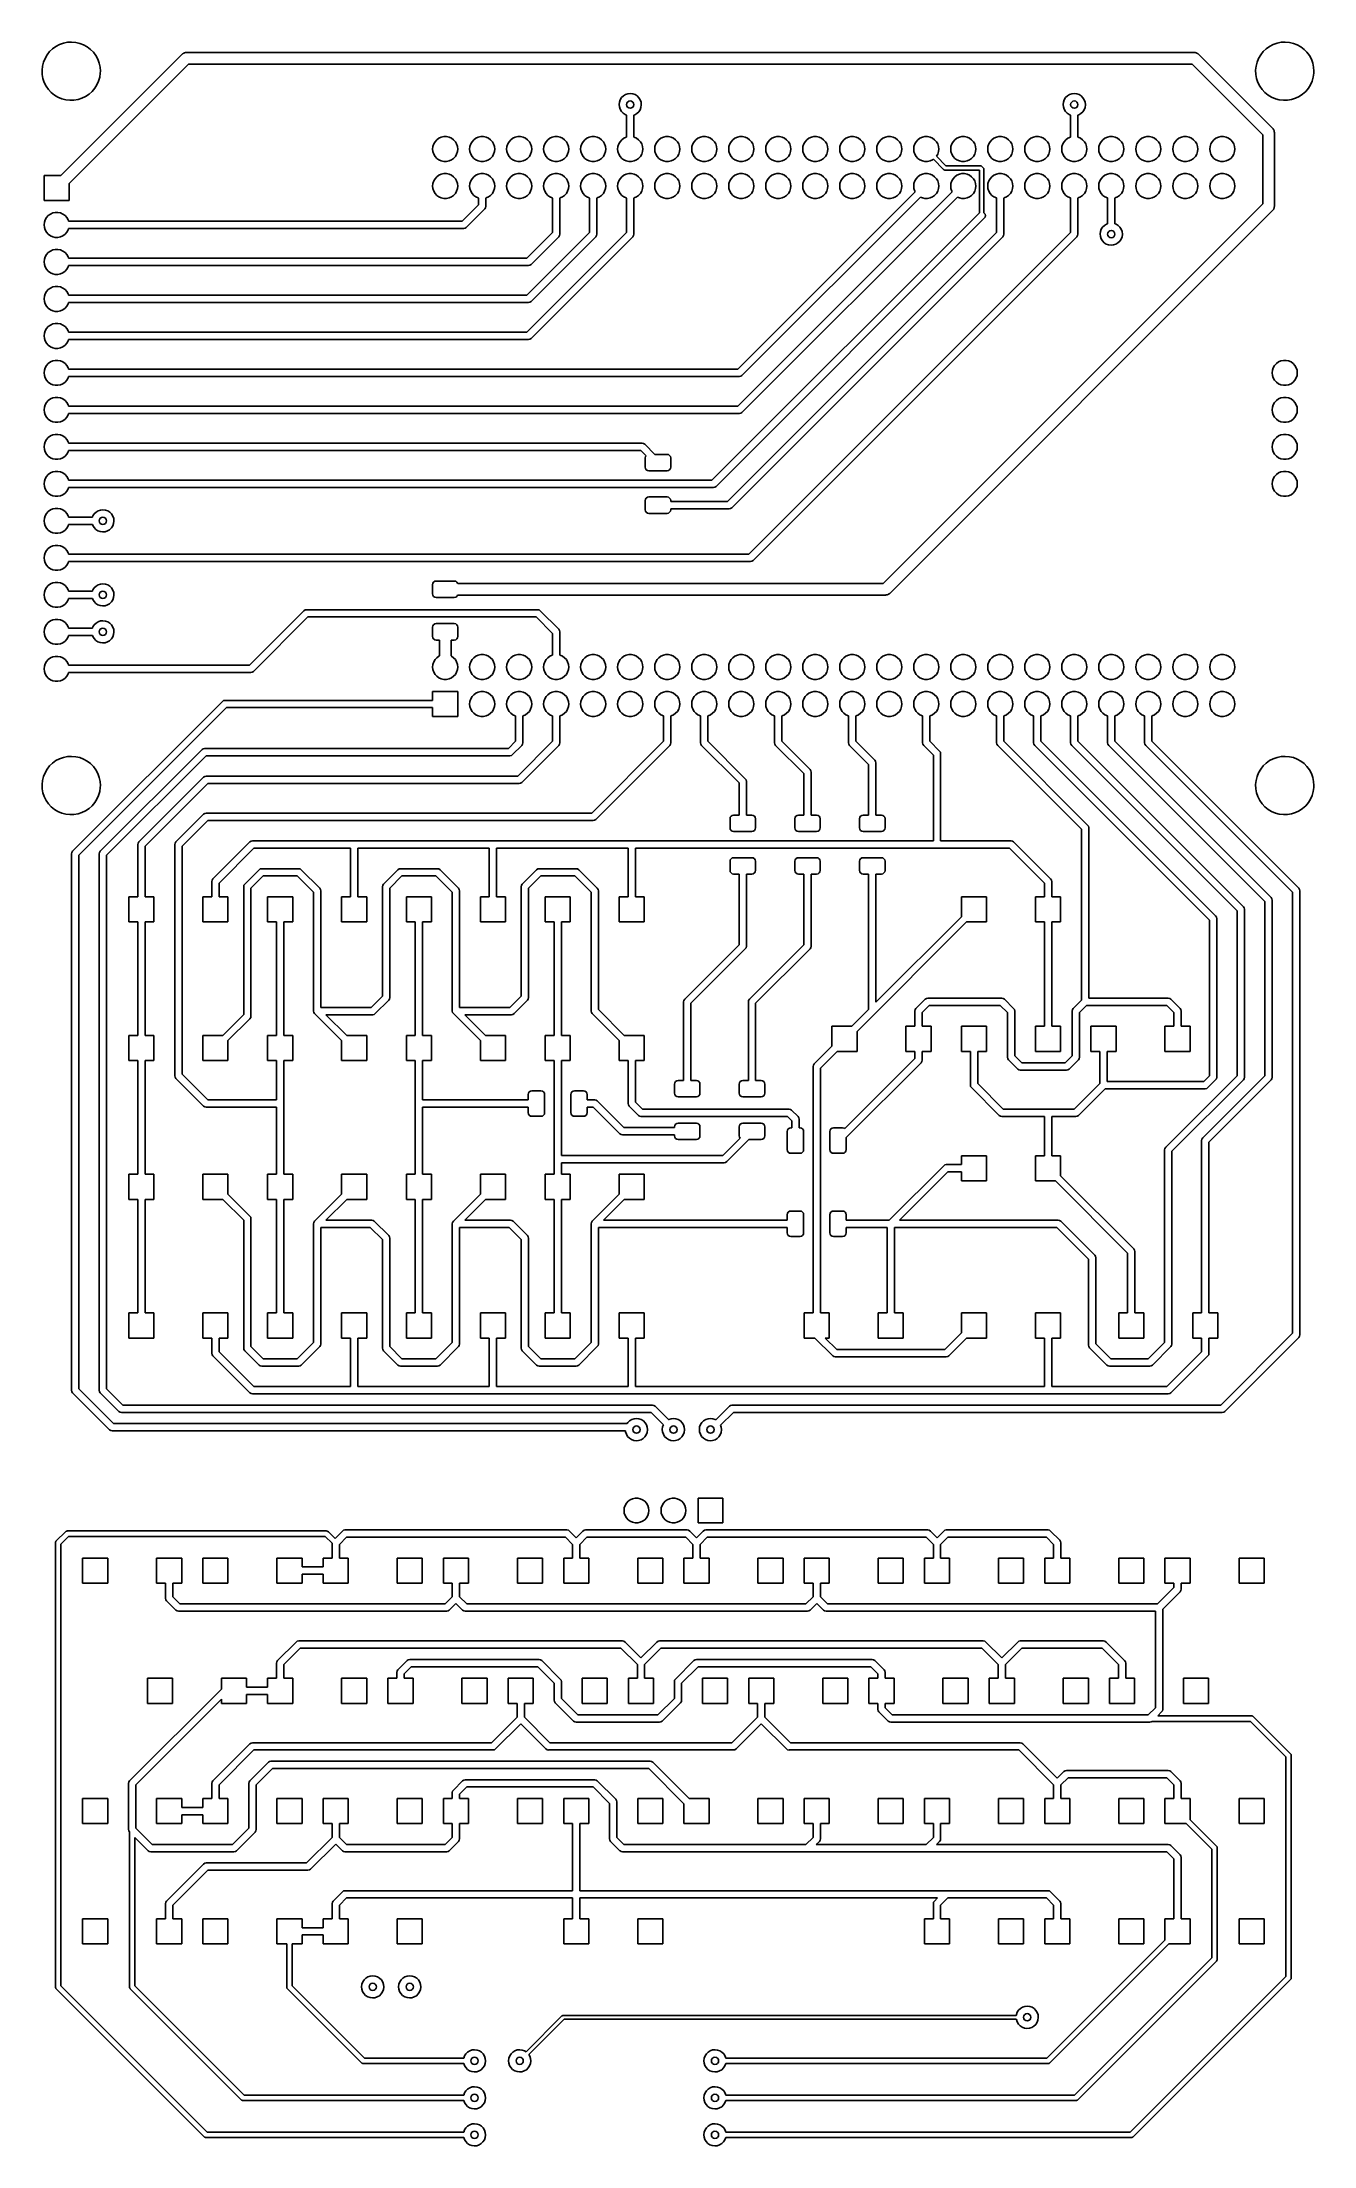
# Model space of a CAD drawing. Extents: x 29 to 117, y -165 to -20.
import ezdxf

# ---------------------------------------------------------------- set-up
doc = ezdxf.new("R2010")
doc.units = 0
doc.layers.add('BLACK', color=7, linetype='CONTINUOUS')

msp = doc.modelspace()

# ---------------------------------------------------------------- linework, layer by layer
at = {"layer": 'BLACK', "linetype": 'CONTINUOUS'}
for p, q in [((29.3679, -21.852), (29.4739, -21.5901)), ((29.4739, -21.5901), (29.6158, -21.3458)), ((29.6158, -21.3458), (29.7907, -21.124)), ((29.7907, -21.124), (29.9952, -20.929)), ((29.9952, -20.929), (30.225, -20.7647)), ((30.225, -20.7647), (30.4757, -20.6345)), ((30.4757, -20.6345), (30.7423, -20.5409)), ((30.5653, -29.619), (38.8772, -21.3072)), ((30.7423, -20.5409), (31.0193, -20.4858)), ((31.0193, -20.4858), (31.3014, -20.4702)), ((31.3014, -20.4702), (31.5829, -20.4946)), ((31.5829, -20.4946), (31.8581, -20.5584)), ((31.8581, -20.5584), (32.1216, -20.6603)), ((32.1216, -20.6603), (32.368, -20.7984)), ((32.368, -20.7984), (32.5926, -20.9698)), ((32.5926, -20.9698), (32.7908, -21.1711)), ((32.7908, -21.1711), (32.9587, -21.3983)), ((32.9587, -21.3983), (33.0928, -21.647)), ((33.0928, -21.647), (33.1906, -21.912)), ((38.8772, -21.3072), (38.9026, -21.2887)), ((38.9026, -21.2887), (38.9249, -21.2664)), ((38.9249, -21.2664), (38.9529, -21.2521)), ((38.9529, -21.2521), (38.9784, -21.2336)), ((38.9784, -21.2336), (39.0083, -21.2239)), ((39.0083, -21.2239), (39.0364, -21.2096)), ((39.0364, -21.2096), (39.0675, -21.2047)), ((39.0675, -21.2047), (39.0974, -21.1949)), ((39.0974, -21.1949), (39.1289, -21.1949)), ((39.1289, -21.1949), (39.16, -21.19)), ((39.16, -21.19), (108.375, -21.19)), ((108.375, -21.19), (108.406, -21.1949)), ((108.406, -21.1949), (108.438, -21.1949)), ((108.438, -21.1949), (108.468, -21.2047)), ((108.468, -21.2047), (108.499, -21.2096)), ((108.499, -21.2096), (108.527, -21.2239)), ((108.527, -21.2239), (108.557, -21.2336)), ((108.557, -21.2336), (108.582, -21.2521)), ((108.582, -21.2521), (108.61, -21.2664)), ((108.61, -21.2664), (108.632, -21.2887)), ((108.632, -21.2887), (108.658, -21.3072)), ((108.658, -21.3072), (113.738, -26.3872)), ((112.668, -21.852), (112.774, -21.5901)), ((112.774, -21.5901), (112.916, -21.3458)), ((112.916, -21.3458), (113.091, -21.124)), ((113.091, -21.124), (113.295, -20.929)), ((113.295, -20.929), (113.525, -20.7647)), ((113.525, -20.7647), (113.776, -20.6345)), ((113.776, -20.6345), (114.042, -20.5409)), ((114.042, -20.5409), (114.319, -20.4858)), ((114.319, -20.4858), (114.601, -20.4702)), ((114.601, -20.4702), (114.883, -20.4946)), ((114.883, -20.4946), (115.158, -20.5584)), ((115.158, -20.5584), (115.422, -20.6603)), ((115.422, -20.6603), (115.668, -20.7984)), ((115.668, -20.7984), (115.893, -20.9698)), ((115.893, -20.9698), (116.091, -21.1711)), ((116.091, -21.1711), (116.259, -21.3983)), ((116.259, -21.3983), (116.393, -21.647)), ((116.393, -21.647), (116.491, -21.912)), ((29.271, -22.4072), (29.2998, -22.1261)), ((29.2821, -22.6895), (29.271, -22.4072)), ((29.3328, -22.9674), (29.2821, -22.6895)), ((29.2998, -22.1261), (29.3679, -21.852)), ((29.4222, -23.2354), (29.3328, -22.9674)), ((39.3257, -21.99), (31.131, -30.1847)), ((33.2284, -22.8756), (33.1518, -23.1475)), ((33.1906, -21.912), (33.25, -22.1882)), ((33.2661, -22.5956), (33.2284, -22.8756)), ((33.25, -22.1882), (33.27, -22.47)), ((33.27, -22.47), (33.2661, -22.5956)), ((108.209, -21.99), (39.3257, -21.99)), ((113.055, -26.8357), (108.209, -21.99)), ((112.571, -22.4072), (112.6, -22.1261)), ((112.582, -22.6895), (112.571, -22.4072)), ((112.633, -22.9674), (112.582, -22.6895)), ((112.6, -22.1261), (112.668, -21.852)), ((112.722, -23.2354), (112.633, -22.9674)), ((116.528, -22.8756), (116.452, -23.1475)), ((116.491, -21.912), (116.55, -22.1882)), ((116.566, -22.5956), (116.528, -22.8756)), ((116.55, -22.1882), (116.57, -22.47)), ((116.57, -22.47), (116.566, -22.5956)), ((29.5485, -23.4881), (29.4222, -23.2354)), ((29.7091, -23.7205), (29.5485, -23.4881)), ((29.9009, -23.9279), (29.7091, -23.7205)), ((30.12, -24.1063), (29.9009, -23.9279)), ((30.362, -24.252), (30.12, -24.1063)), ((30.6222, -24.3622), (30.362, -24.252)), ((30.8952, -24.4346), (30.6222, -24.3622)), ((31.1758, -24.4678), (30.8952, -24.4346)), ((31.4582, -24.4611), (31.1758, -24.4678)), ((31.7369, -24.4147), (31.4582, -24.4611)), ((32.0062, -24.3296), (31.7369, -24.4147)), ((32.2609, -24.2073), (32.0062, -24.3296)), ((32.4958, -24.0503), (32.2609, -24.2073)), ((32.7063, -23.8618), (32.4958, -24.0503)), ((32.888, -23.6456), (32.7063, -23.8618)), ((33.0375, -23.4059), (32.888, -23.6456)), ((33.1518, -23.1475), (33.0375, -23.4059)), ((68.8994, -24.5858), (68.9575, -24.4262)), ((68.9575, -24.4262), (69.0495, -24.2834)), ((69.0495, -24.2834), (69.1709, -24.1645)), ((69.1709, -24.1645), (69.3156, -24.0755)), ((69.3156, -24.0755), (69.4764, -24.0208)), ((69.4764, -24.0208), (69.6453, -24.003)), ((69.6453, -24.003), (69.814, -24.0231)), ((69.814, -24.0231), (69.974, -24.0801)), ((69.974, -24.0801), (70.1175, -24.1711)), ((70.1175, -24.1711), (70.2372, -24.2917)), ((70.2372, -24.2917), (70.3272, -24.4358)), ((70.3272, -24.4358), (70.3831, -24.5962)), ((99.3794, -24.5858), (99.4375, -24.4262)), ((99.4375, -24.4262), (99.5295, -24.2834)), ((99.5295, -24.2834), (99.6509, -24.1645)), ((99.6509, -24.1645), (99.7956, -24.0755)), ((99.7956, -24.0755), (99.9564, -24.0208)), ((99.9564, -24.0208), (100.125, -24.003)), ((100.125, -24.003), (100.294, -24.0231)), ((100.294, -24.0231), (100.454, -24.0801)), ((100.454, -24.0801), (100.597, -24.1711)), ((100.597, -24.1711), (100.717, -24.2917)), ((100.717, -24.2917), (100.807, -24.4358)), ((100.807, -24.4358), (100.863, -24.5962)), ((112.849, -23.4881), (112.722, -23.2354)), ((113.009, -23.7205), (112.849, -23.4881)), ((113.201, -23.9279), (113.009, -23.7205)), ((113.42, -24.1063), (113.201, -23.9279)), ((113.662, -24.252), (113.42, -24.1063)), ((113.922, -24.3622), (113.662, -24.252)), ((114.195, -24.4346), (113.922, -24.3622)), ((114.476, -24.4678), (114.195, -24.4346)), ((114.758, -24.4611), (114.476, -24.4678)), ((115.037, -24.4147), (114.758, -24.4611)), ((115.306, -24.3296), (115.037, -24.4147)), ((115.561, -24.2073), (115.306, -24.3296)), ((115.796, -24.0503), (115.561, -24.2073)), ((116.006, -23.8618), (115.796, -24.0503)), ((116.188, -23.6456), (116.006, -23.8618)), ((116.338, -23.4059), (116.188, -23.6456)), ((116.452, -23.1475), (116.338, -23.4059)), ((68.8781, -24.7544), (68.8994, -24.5858)), ((68.8947, -24.9234), (68.8781, -24.7544)), ((68.9483, -25.0846), (68.8947, -24.9234)), ((69.0363, -25.2299), (68.9483, -25.0846)), ((69.1543, -25.3521), (69.0363, -25.2299)), ((69.2964, -25.4451), (69.1543, -25.3521)), ((69.39, -25.4799), (69.2964, -25.4451)), ((69.39, -26.9927), (69.39, -25.4799)), ((69.9548, -25.4589), (69.89, -25.48)), ((69.89, -25.48), (69.89, -26.9927)), ((70.1007, -25.372), (69.9548, -25.4589)), ((70.2237, -25.2548), (70.1007, -25.372)), ((70.3177, -25.1133), (70.2237, -25.2548)), ((70.3781, -24.9545), (70.3177, -25.1133)), ((70.4017, -24.7863), (70.3781, -24.9545)), ((70.3831, -24.5962), (70.402, -24.765)), ((70.402, -24.765), (70.4017, -24.7863)), ((99.3581, -24.7544), (99.3794, -24.5858)), ((99.3747, -24.9234), (99.3581, -24.7544)), ((99.4283, -25.0846), (99.3747, -24.9234)), ((99.5163, -25.2299), (99.4283, -25.0846)), ((99.6343, -25.3521), (99.5163, -25.2299)), ((99.7764, -25.4451), (99.6343, -25.3521)), ((99.87, -25.4799), (99.7764, -25.4451)), ((99.87, -26.9927), (99.87, -25.4799)), ((100.435, -25.4589), (100.37, -25.48)), ((100.37, -25.48), (100.37, -26.9927)), ((100.581, -25.372), (100.435, -25.4589)), ((100.704, -25.2548), (100.581, -25.372)), ((100.798, -25.1133), (100.704, -25.2548)), ((100.858, -24.9545), (100.798, -25.1133)), ((100.882, -24.7863), (100.858, -24.9545)), ((100.863, -24.5962), (100.882, -24.765)), ((100.882, -24.765), (100.882, -24.7863)), ((56.1534, -27.4648), (56.2434, -27.3089)), ((56.2434, -27.3089), (56.3639, -27.1752)), ((56.3639, -27.1752), (56.5095, -27.0694)), ((56.5095, -27.0694), (56.6739, -26.9961)), ((56.6739, -26.9961), (56.85, -26.9587)), ((56.85, -26.9587), (57.03, -26.9587)), ((57.03, -26.9587), (57.2061, -26.9961)), ((57.2061, -26.9961), (57.3705, -27.0694)), ((57.3705, -27.0694), (57.5161, -27.1752)), ((57.5161, -27.1752), (57.6366, -27.3089)), ((57.6366, -27.3089), (57.7266, -27.4648)), ((58.6934, -27.4648), (58.7834, -27.3089)), ((58.7834, -27.3089), (58.9039, -27.1752)), ((58.9039, -27.1752), (59.0495, -27.0694)), ((59.0495, -27.0694), (59.2139, -26.9961)), ((59.2139, -26.9961), (59.39, -26.9587)), ((59.39, -26.9587), (59.57, -26.9587)), ((59.57, -26.9587), (59.7461, -26.9961)), ((59.7461, -26.9961), (59.9105, -27.0694)), ((59.9105, -27.0694), (60.0561, -27.1752)), ((60.0561, -27.1752), (60.1766, -27.3089)), ((60.1766, -27.3089), (60.2666, -27.4648)), ((61.2334, -27.4648), (61.3234, -27.3089)), ((61.3234, -27.3089), (61.4439, -27.1752)), ((61.4439, -27.1752), (61.5895, -27.0694)), ((61.5895, -27.0694), (61.7539, -26.9961)), ((61.7539, -26.9961), (61.93, -26.9587)), ((61.93, -26.9587), (62.11, -26.9587)), ((62.11, -26.9587), (62.2861, -26.9961)), ((62.2861, -26.9961), (62.4505, -27.0694)), ((62.4505, -27.0694), (62.5961, -27.1752)), ((62.5961, -27.1752), (62.7166, -27.3089)), ((62.7166, -27.3089), (62.8066, -27.4648)), ((63.7734, -27.4648), (63.8634, -27.3089)), ((63.8634, -27.3089), (63.9839, -27.1752)), ((63.9839, -27.1752), (64.1295, -27.0694)), ((64.1295, -27.0694), (64.2939, -26.9961)), ((64.2939, -26.9961), (64.47, -26.9587)), ((64.47, -26.9587), (64.65, -26.9587)), ((64.65, -26.9587), (64.8261, -26.9961)), ((64.8261, -26.9961), (64.9905, -27.0694)), ((64.9905, -27.0694), (65.1361, -27.1752)), ((65.1361, -27.1752), (65.2566, -27.3089)), ((65.2566, -27.3089), (65.3466, -27.4648)), ((66.3134, -27.4648), (66.4034, -27.3089)), ((66.4034, -27.3089), (66.5239, -27.1752)), ((66.5239, -27.1752), (66.6695, -27.0694)), ((66.6695, -27.0694), (66.8339, -26.9961)), ((66.8339, -26.9961), (67.01, -26.9587)), ((67.01, -26.9587), (67.19, -26.9587)), ((67.19, -26.9587), (67.3661, -26.9961)), ((67.3661, -26.9961), (67.5305, -27.0694)), ((67.5305, -27.0694), (67.6761, -27.1752)), ((67.6761, -27.1752), (67.7966, -27.3089)), ((67.7966, -27.3089), (67.8866, -27.4648)), ((68.8534, -27.4648), (68.9434, -27.3089)), ((68.9434, -27.3089), (69.0639, -27.1752)), ((69.0639, -27.1752), (69.2095, -27.0694)), ((69.2095, -27.0694), (69.3739, -26.9961)), ((69.3739, -26.9961), (69.39, -26.9927)), ((69.89, -26.9927), (69.9061, -26.9961)), ((69.9061, -26.9961), (70.0705, -27.0694)), ((70.0705, -27.0694), (70.2161, -27.1752)), ((70.2161, -27.1752), (70.3366, -27.3089)), ((70.3366, -27.3089), (70.4266, -27.4648)), ((71.3934, -27.4648), (71.4834, -27.3089)), ((71.4834, -27.3089), (71.6039, -27.1752)), ((71.6039, -27.1752), (71.7495, -27.0694)), ((71.7495, -27.0694), (71.9139, -26.9961)), ((71.9139, -26.9961), (72.09, -26.9587)), ((72.09, -26.9587), (72.27, -26.9587)), ((72.27, -26.9587), (72.4461, -26.9961)), ((72.4461, -26.9961), (72.6105, -27.0694)), ((72.6105, -27.0694), (72.7561, -27.1752)), ((72.7561, -27.1752), (72.8766, -27.3089)), ((72.8766, -27.3089), (72.9666, -27.4648)), ((73.9334, -27.4648), (74.0234, -27.3089)), ((74.0234, -27.3089), (74.1439, -27.1752)), ((74.1439, -27.1752), (74.2895, -27.0694)), ((74.2895, -27.0694), (74.4539, -26.9961)), ((74.4539, -26.9961), (74.63, -26.9587)), ((74.63, -26.9587), (74.81, -26.9587)), ((74.81, -26.9587), (74.9861, -26.9961)), ((74.9861, -26.9961), (75.1505, -27.0694)), ((75.1505, -27.0694), (75.2961, -27.1752)), ((75.2961, -27.1752), (75.4166, -27.3089)), ((75.4166, -27.3089), (75.5066, -27.4648)), ((76.4734, -27.4648), (76.5634, -27.3089)), ((76.5634, -27.3089), (76.6839, -27.1752)), ((76.6839, -27.1752), (76.8295, -27.0694)), ((76.8295, -27.0694), (76.9939, -26.9961)), ((76.9939, -26.9961), (77.17, -26.9587)), ((77.17, -26.9587), (77.35, -26.9587)), ((77.35, -26.9587), (77.5261, -26.9961)), ((77.5261, -26.9961), (77.6905, -27.0694)), ((77.6905, -27.0694), (77.8361, -27.1752)), ((77.8361, -27.1752), (77.9566, -27.3089)), ((77.9566, -27.3089), (78.0466, -27.4648)), ((79.0134, -27.4648), (79.1034, -27.3089)), ((79.1034, -27.3089), (79.2239, -27.1752)), ((79.2239, -27.1752), (79.3695, -27.0694)), ((79.3695, -27.0694), (79.5339, -26.9961)), ((79.5339, -26.9961), (79.71, -26.9587)), ((79.71, -26.9587), (79.89, -26.9587)), ((79.89, -26.9587), (80.0661, -26.9961)), ((80.0661, -26.9961), (80.2305, -27.0694)), ((80.2305, -27.0694), (80.3761, -27.1752)), ((80.3761, -27.1752), (80.4966, -27.3089)), ((80.4966, -27.3089), (80.5866, -27.4648)), ((81.5534, -27.4648), (81.6434, -27.3089)), ((81.6434, -27.3089), (81.7639, -27.1752)), ((81.7639, -27.1752), (81.9095, -27.0694)), ((81.9095, -27.0694), (82.0739, -26.9961)), ((82.0739, -26.9961), (82.25, -26.9587)), ((82.25, -26.9587), (82.43, -26.9587)), ((82.43, -26.9587), (82.6061, -26.9961)), ((82.6061, -26.9961), (82.7705, -27.0694)), ((82.7705, -27.0694), (82.9161, -27.1752)), ((82.9161, -27.1752), (83.0366, -27.3089)), ((83.0366, -27.3089), (83.1266, -27.4648)), ((84.0934, -27.4648), (84.1834, -27.3089)), ((84.1834, -27.3089), (84.3039, -27.1752)), ((84.3039, -27.1752), (84.4495, -27.0694)), ((84.4495, -27.0694), (84.6139, -26.9961)), ((84.6139, -26.9961), (84.79, -26.9587)), ((84.79, -26.9587), (84.97, -26.9587)), ((84.97, -26.9587), (85.1461, -26.9961)), ((85.1461, -26.9961), (85.3105, -27.0694)), ((85.3105, -27.0694), (85.4561, -27.1752)), ((85.4561, -27.1752), (85.5766, -27.3089)), ((85.5766, -27.3089), (85.6666, -27.4648)), ((86.6334, -27.4648), (86.7234, -27.3089)), ((86.7234, -27.3089), (86.8439, -27.1752)), ((86.8439, -27.1752), (86.9895, -27.0694)), ((86.9895, -27.0694), (87.1539, -26.9961)), ((87.1539, -26.9961), (87.33, -26.9587)), ((87.33, -26.9587), (87.51, -26.9587)), ((87.51, -26.9587), (87.6861, -26.9961)), ((87.6861, -26.9961), (87.8505, -27.0694)), ((87.8505, -27.0694), (87.9961, -27.1752)), ((87.9961, -27.1752), (88.1166, -27.3089)), ((88.1166, -27.3089), (88.2066, -27.4648)), ((89.1734, -27.4648), (89.2634, -27.3089)), ((89.2634, -27.3089), (89.3839, -27.1752)), ((89.3839, -27.1752), (89.5295, -27.0694)), ((89.5295, -27.0694), (89.6939, -26.9961)), ((89.6939, -26.9961), (89.87, -26.9587)), ((89.87, -26.9587), (90.05, -26.9587)), ((90.05, -26.9587), (90.2261, -26.9961)), ((90.2261, -26.9961), (90.3905, -27.0694)), ((90.3905, -27.0694), (90.5361, -27.1752)), ((90.5361, -27.1752), (90.6566, -27.3089)), ((90.6566, -27.3089), (90.7466, -27.4648)), ((91.7134, -27.4648), (91.8034, -27.3089)), ((91.8034, -27.3089), (91.9239, -27.1752)), ((91.9239, -27.1752), (92.0695, -27.0694)), ((92.0695, -27.0694), (92.2339, -26.9961)), ((92.2339, -26.9961), (92.41, -26.9587)), ((92.41, -26.9587), (92.59, -26.9587)), ((92.59, -26.9587), (92.7661, -26.9961)), ((92.7661, -26.9961), (92.9305, -27.0694)), ((92.9305, -27.0694), (93.0761, -27.1752)), ((93.0761, -27.1752), (93.1966, -27.3089)), ((93.1966, -27.3089), (93.2866, -27.4648)), ((94.2534, -27.4648), (94.3434, -27.3089)), ((94.3434, -27.3089), (94.4639, -27.1752)), ((94.4639, -27.1752), (94.6095, -27.0694)), ((94.6095, -27.0694), (94.7739, -26.9961)), ((94.7739, -26.9961), (94.95, -26.9587)), ((94.95, -26.9587), (95.13, -26.9587)), ((95.13, -26.9587), (95.3061, -26.9961)), ((95.3061, -26.9961), (95.4705, -27.0694)), ((95.4705, -27.0694), (95.6161, -27.1752)), ((95.6161, -27.1752), (95.7366, -27.3089)), ((95.7366, -27.3089), (95.8266, -27.4648)), ((96.7934, -27.4648), (96.8834, -27.3089)), ((96.8834, -27.3089), (97.0039, -27.1752)), ((97.0039, -27.1752), (97.1495, -27.0694)), ((97.1495, -27.0694), (97.3139, -26.9961)), ((97.3139, -26.9961), (97.49, -26.9587)), ((97.49, -26.9587), (97.67, -26.9587)), ((97.67, -26.9587), (97.8461, -26.9961)), ((97.8461, -26.9961), (98.0105, -27.0694)), ((98.0105, -27.0694), (98.1561, -27.1752)), ((98.1561, -27.1752), (98.2766, -27.3089)), ((98.2766, -27.3089), (98.3666, -27.4648)), ((99.3334, -27.4648), (99.4234, -27.3089)), ((99.4234, -27.3089), (99.5439, -27.1752)), ((99.5439, -27.1752), (99.6895, -27.0694)), ((99.6895, -27.0694), (99.8539, -26.9961)), ((99.8539, -26.9961), (99.87, -26.9927)), ((100.37, -26.9927), (100.386, -26.9961)), ((100.386, -26.9961), (100.55, -27.0694)), ((100.55, -27.0694), (100.696, -27.1752)), ((100.696, -27.1752), (100.817, -27.3089)), ((100.817, -27.3089), (100.907, -27.4648)), ((101.873, -27.4648), (101.963, -27.3089)), ((101.963, -27.3089), (102.084, -27.1752)), ((102.084, -27.1752), (102.23, -27.0694)), ((102.23, -27.0694), (102.394, -26.9961)), ((102.394, -26.9961), (102.57, -26.9587)), ((102.57, -26.9587), (102.75, -26.9587)), ((102.75, -26.9587), (102.926, -26.9961)), ((102.926, -26.9961), (103.09, -27.0694)), ((103.09, -27.0694), (103.236, -27.1752)), ((103.236, -27.1752), (103.357, -27.3089)), ((103.357, -27.3089), (103.447, -27.4648)), ((104.413, -27.4648), (104.503, -27.3089)), ((104.503, -27.3089), (104.624, -27.1752)), ((104.624, -27.1752), (104.769, -27.0694)), ((104.769, -27.0694), (104.934, -26.9961)), ((104.934, -26.9961), (105.11, -26.9587)), ((105.11, -26.9587), (105.29, -26.9587)), ((105.29, -26.9587), (105.466, -26.9961)), ((105.466, -26.9961), (105.63, -27.0694)), ((105.63, -27.0694), (105.776, -27.1752)), ((105.776, -27.1752), (105.897, -27.3089)), ((105.897, -27.3089), (105.987, -27.4648)), ((106.953, -27.4648), (107.043, -27.3089)), ((107.043, -27.3089), (107.164, -27.1752)), ((107.164, -27.1752), (107.309, -27.0694)), ((107.309, -27.0694), (107.474, -26.9961)), ((107.474, -26.9961), (107.65, -26.9587)), ((107.65, -26.9587), (107.83, -26.9587)), ((107.83, -26.9587), (108.006, -26.9961)), ((108.006, -26.9961), (108.17, -27.0694)), ((108.17, -27.0694), (108.316, -27.1752)), ((108.316, -27.1752), (108.437, -27.3089)), ((108.437, -27.3089), (108.527, -27.4648)), ((109.493, -27.4648), (109.583, -27.3089)), ((109.583, -27.3089), (109.704, -27.1752)), ((109.704, -27.1752), (109.849, -27.0694)), ((109.849, -27.0694), (110.014, -26.9961)), ((110.014, -26.9961), (110.19, -26.9587)), ((110.19, -26.9587), (110.37, -26.9587)), ((110.37, -26.9587), (110.546, -26.9961)), ((110.546, -26.9961), (110.71, -27.0694)), ((110.71, -27.0694), (110.856, -27.1752)), ((110.856, -27.1752), (110.977, -27.3089)), ((110.977, -27.3089), (111.067, -27.4648)), ((113.055, -31.5843), (113.055, -26.8357)), ((113.738, -26.3872), (113.756, -26.4126)), ((113.756, -26.4126), (113.779, -26.4349)), ((113.779, -26.4349), (113.793, -26.4629)), ((113.793, -26.4629), (113.811, -26.4884)), ((113.811, -26.4884), (113.821, -26.5183)), ((113.821, -26.5183), (113.835, -26.5464)), ((113.835, -26.5464), (113.84, -26.5775)), ((113.84, -26.5775), (113.85, -26.6074)), ((113.85, -26.6074), (113.85, -26.6389)), ((113.85, -26.6389), (113.855, -26.67)), ((113.855, -26.67), (113.855, -31.75)), ((56.079, -27.815), (56.0978, -27.636)), ((56.0978, -27.994), (56.079, -27.815)), ((56.0978, -27.636), (56.1534, -27.4648)), ((56.1534, -28.1652), (56.0978, -27.994)), ((56.2434, -28.3211), (56.1534, -28.1652)), ((56.3639, -28.4548), (56.2434, -28.3211)), ((56.5095, -28.5606), (56.3639, -28.4548)), ((56.6739, -28.6339), (56.5095, -28.5606)), ((56.85, -28.6713), (56.6739, -28.6339)), ((57.03, -28.6713), (56.85, -28.6713)), ((57.2061, -28.6339), (57.03, -28.6713)), ((57.3705, -28.5606), (57.2061, -28.6339)), ((57.5161, -28.4548), (57.3705, -28.5606)), ((57.6366, -28.3211), (57.5161, -28.4548)), ((57.7266, -28.1652), (57.6366, -28.3211)), ((57.7266, -27.4648), (57.7822, -27.636)), ((57.7822, -27.994), (57.7266, -28.1652)), ((57.7822, -27.636), (57.801, -27.815)), ((57.801, -27.815), (57.7822, -27.994)), ((58.619, -27.815), (58.6378, -27.636)), ((58.6378, -27.994), (58.619, -27.815)), ((58.6378, -27.636), (58.6934, -27.4648)), ((58.6934, -28.1652), (58.6378, -27.994)), ((58.7834, -28.3211), (58.6934, -28.1652)), ((58.9039, -28.4548), (58.7834, -28.3211)), ((59.0495, -28.5606), (58.9039, -28.4548)), ((59.2139, -28.6339), (59.0495, -28.5606)), ((59.39, -28.6713), (59.2139, -28.6339)), ((59.57, -28.6713), (59.39, -28.6713)), ((59.7461, -28.6339), (59.57, -28.6713)), ((59.9105, -28.5606), (59.7461, -28.6339)), ((60.0561, -28.4548), (59.9105, -28.5606)), ((60.1766, -28.3211), (60.0561, -28.4548)), ((60.2666, -28.1652), (60.1766, -28.3211)), ((60.2666, -27.4648), (60.3222, -27.636)), ((60.3222, -27.994), (60.2666, -28.1652)), ((60.3222, -27.636), (60.341, -27.815)), ((60.341, -27.815), (60.3222, -27.994)), ((61.159, -27.815), (61.1778, -27.636)), ((61.1778, -27.994), (61.159, -27.815)), ((61.1778, -27.636), (61.2334, -27.4648)), ((61.2334, -28.1652), (61.1778, -27.994)), ((61.3234, -28.3211), (61.2334, -28.1652)), ((61.4439, -28.4548), (61.3234, -28.3211)), ((61.5895, -28.5606), (61.4439, -28.4548)), ((61.7539, -28.6339), (61.5895, -28.5606)), ((61.93, -28.6713), (61.7539, -28.6339)), ((62.11, -28.6713), (61.93, -28.6713)), ((62.2861, -28.6339), (62.11, -28.6713)), ((62.4505, -28.5606), (62.2861, -28.6339)), ((62.5961, -28.4548), (62.4505, -28.5606)), ((62.7166, -28.3211), (62.5961, -28.4548)), ((62.8066, -28.1652), (62.7166, -28.3211)), ((62.8066, -27.4648), (62.8622, -27.636)), ((62.8622, -27.994), (62.8066, -28.1652)), ((62.8622, -27.636), (62.881, -27.815)), ((62.881, -27.815), (62.8622, -27.994)), ((63.699, -27.815), (63.7178, -27.636)), ((63.7178, -27.994), (63.699, -27.815)), ((63.7178, -27.636), (63.7734, -27.4648)), ((63.7734, -28.1652), (63.7178, -27.994)), ((63.8634, -28.3211), (63.7734, -28.1652)), ((63.9839, -28.4548), (63.8634, -28.3211)), ((64.1295, -28.5606), (63.9839, -28.4548)), ((64.2939, -28.6339), (64.1295, -28.5606)), ((64.47, -28.6713), (64.2939, -28.6339)), ((64.65, -28.6713), (64.47, -28.6713)), ((64.8261, -28.6339), (64.65, -28.6713)), ((64.9905, -28.5606), (64.8261, -28.6339)), ((65.1361, -28.4548), (64.9905, -28.5606)), ((65.2566, -28.3211), (65.1361, -28.4548)), ((65.3466, -28.1652), (65.2566, -28.3211)), ((65.3466, -27.4648), (65.4022, -27.636)), ((65.4022, -27.994), (65.3466, -28.1652)), ((65.4022, -27.636), (65.421, -27.815)), ((65.421, -27.815), (65.4022, -27.994)), ((66.239, -27.815), (66.2578, -27.636)), ((66.2578, -27.994), (66.239, -27.815)), ((66.2578, -27.636), (66.3134, -27.4648)), ((66.3134, -28.1652), (66.2578, -27.994)), ((66.4034, -28.3211), (66.3134, -28.1652)), ((66.5239, -28.4548), (66.4034, -28.3211)), ((66.6695, -28.5606), (66.5239, -28.4548)), ((66.8339, -28.6339), (66.6695, -28.5606)), ((67.01, -28.6713), (66.8339, -28.6339)), ((67.19, -28.6713), (67.01, -28.6713)), ((67.3661, -28.6339), (67.19, -28.6713)), ((67.5305, -28.5606), (67.3661, -28.6339)), ((67.6761, -28.4548), (67.5305, -28.5606)), ((67.7966, -28.3211), (67.6761, -28.4548)), ((67.8866, -28.1652), (67.7966, -28.3211)), ((67.8866, -27.4648), (67.9422, -27.636)), ((67.9422, -27.994), (67.8866, -28.1652)), ((67.9422, -27.636), (67.961, -27.815)), ((67.961, -27.815), (67.9422, -27.994)), ((68.779, -27.815), (68.7978, -27.636)), ((68.7978, -27.994), (68.779, -27.815)), ((68.7978, -27.636), (68.8534, -27.4648)), ((68.8534, -28.1652), (68.7978, -27.994)), ((68.9434, -28.3211), (68.8534, -28.1652)), ((69.0639, -28.4548), (68.9434, -28.3211)), ((69.2095, -28.5606), (69.0639, -28.4548)), ((69.3739, -28.6339), (69.2095, -28.5606)), ((69.55, -28.6713), (69.3739, -28.6339)), ((69.73, -28.6713), (69.55, -28.6713)), ((69.9061, -28.6339), (69.73, -28.6713)), ((70.0705, -28.5606), (69.9061, -28.6339)), ((70.2161, -28.4548), (70.0705, -28.5606)), ((70.3366, -28.3211), (70.2161, -28.4548)), ((70.4266, -28.1652), (70.3366, -28.3211)), ((70.4266, -27.4648), (70.4822, -27.636)), ((70.4822, -27.994), (70.4266, -28.1652)), ((70.4822, -27.636), (70.501, -27.815)), ((70.501, -27.815), (70.4822, -27.994)), ((71.319, -27.815), (71.3378, -27.636)), ((71.3378, -27.994), (71.319, -27.815)), ((71.3378, -27.636), (71.3934, -27.4648)), ((71.3934, -28.1652), (71.3378, -27.994)), ((71.4834, -28.3211), (71.3934, -28.1652)), ((71.6039, -28.4548), (71.4834, -28.3211)), ((71.7495, -28.5606), (71.6039, -28.4548)), ((71.9139, -28.6339), (71.7495, -28.5606)), ((72.09, -28.6713), (71.9139, -28.6339)), ((72.27, -28.6713), (72.09, -28.6713)), ((72.4461, -28.6339), (72.27, -28.6713)), ((72.6105, -28.5606), (72.4461, -28.6339)), ((72.7561, -28.4548), (72.6105, -28.5606)), ((72.8766, -28.3211), (72.7561, -28.4548)), ((72.9666, -28.1652), (72.8766, -28.3211)), ((72.9666, -27.4648), (73.0222, -27.636)), ((73.0222, -27.994), (72.9666, -28.1652)), ((73.0222, -27.636), (73.041, -27.815)), ((73.041, -27.815), (73.0222, -27.994)), ((73.859, -27.815), (73.8778, -27.636)), ((73.8778, -27.994), (73.859, -27.815)), ((73.8778, -27.636), (73.9334, -27.4648)), ((73.9334, -28.1652), (73.8778, -27.994)), ((74.0234, -28.3211), (73.9334, -28.1652)), ((74.1439, -28.4548), (74.0234, -28.3211)), ((74.2895, -28.5606), (74.1439, -28.4548)), ((74.4539, -28.6339), (74.2895, -28.5606)), ((74.63, -28.6713), (74.4539, -28.6339)), ((74.81, -28.6713), (74.63, -28.6713)), ((74.9861, -28.6339), (74.81, -28.6713)), ((75.1505, -28.5606), (74.9861, -28.6339)), ((75.2961, -28.4548), (75.1505, -28.5606)), ((75.4166, -28.3211), (75.2961, -28.4548)), ((75.5066, -28.1652), (75.4166, -28.3211)), ((75.5066, -27.4648), (75.5622, -27.636)), ((75.5622, -27.994), (75.5066, -28.1652)), ((75.5622, -27.636), (75.581, -27.815)), ((75.581, -27.815), (75.5622, -27.994)), ((76.399, -27.815), (76.4178, -27.636)), ((76.4178, -27.994), (76.399, -27.815)), ((76.4178, -27.636), (76.4734, -27.4648)), ((76.4734, -28.1652), (76.4178, -27.994)), ((76.5634, -28.3211), (76.4734, -28.1652)), ((76.6839, -28.4548), (76.5634, -28.3211)), ((76.8295, -28.5606), (76.6839, -28.4548)), ((76.9939, -28.6339), (76.8295, -28.5606)), ((77.17, -28.6713), (76.9939, -28.6339)), ((77.35, -28.6713), (77.17, -28.6713)), ((77.5261, -28.6339), (77.35, -28.6713)), ((77.6905, -28.5606), (77.5261, -28.6339)), ((77.8361, -28.4548), (77.6905, -28.5606)), ((77.9566, -28.3211), (77.8361, -28.4548)), ((78.0466, -28.1652), (77.9566, -28.3211)), ((78.0466, -27.4648), (78.1022, -27.636)), ((78.1022, -27.994), (78.0466, -28.1652)), ((78.1022, -27.636), (78.121, -27.815)), ((78.121, -27.815), (78.1022, -27.994)), ((78.939, -27.815), (78.9578, -27.636)), ((78.9578, -27.994), (78.939, -27.815)), ((78.9578, -27.636), (79.0134, -27.4648)), ((79.0134, -28.1652), (78.9578, -27.994)), ((79.1034, -28.3211), (79.0134, -28.1652)), ((79.2239, -28.4548), (79.1034, -28.3211)), ((79.3695, -28.5606), (79.2239, -28.4548)), ((79.5339, -28.6339), (79.3695, -28.5606)), ((79.71, -28.6713), (79.5339, -28.6339)), ((79.89, -28.6713), (79.71, -28.6713)), ((80.0661, -28.6339), (79.89, -28.6713)), ((80.2305, -28.5606), (80.0661, -28.6339)), ((80.3761, -28.4548), (80.2305, -28.5606)), ((80.4966, -28.3211), (80.3761, -28.4548)), ((80.5866, -28.1652), (80.4966, -28.3211)), ((80.5866, -27.4648), (80.6422, -27.636)), ((80.6422, -27.994), (80.5866, -28.1652)), ((80.6422, -27.636), (80.661, -27.815)), ((80.661, -27.815), (80.6422, -27.994)), ((81.479, -27.815), (81.4978, -27.636)), ((81.4978, -27.994), (81.479, -27.815)), ((81.4978, -27.636), (81.5534, -27.4648)), ((81.5534, -28.1652), (81.4978, -27.994)), ((81.6434, -28.3211), (81.5534, -28.1652)), ((81.7639, -28.4548), (81.6434, -28.3211)), ((81.9095, -28.5606), (81.7639, -28.4548)), ((82.0739, -28.6339), (81.9095, -28.5606)), ((82.25, -28.6713), (82.0739, -28.6339)), ((82.43, -28.6713), (82.25, -28.6713)), ((82.6061, -28.6339), (82.43, -28.6713)), ((82.7705, -28.5606), (82.6061, -28.6339)), ((82.9161, -28.4548), (82.7705, -28.5606)), ((83.0366, -28.3211), (82.9161, -28.4548)), ((83.1266, -28.1652), (83.0366, -28.3211)), ((83.1266, -27.4648), (83.1822, -27.636)), ((83.1822, -27.994), (83.1266, -28.1652)), ((83.1822, -27.636), (83.201, -27.815)), ((83.201, -27.815), (83.1822, -27.994)), ((84.019, -27.815), (84.0378, -27.636)), ((84.0378, -27.994), (84.019, -27.815)), ((84.0378, -27.636), (84.0934, -27.4648)), ((84.0934, -28.1652), (84.0378, -27.994)), ((84.1834, -28.3211), (84.0934, -28.1652)), ((84.3039, -28.4548), (84.1834, -28.3211)), ((84.4495, -28.5606), (84.3039, -28.4548)), ((84.6139, -28.6339), (84.4495, -28.5606)), ((84.79, -28.6713), (84.6139, -28.6339)), ((84.97, -28.6713), (84.79, -28.6713)), ((85.1461, -28.6339), (84.97, -28.6713)), ((85.3105, -28.5606), (85.1461, -28.6339)), ((85.4561, -28.4548), (85.3105, -28.5606)), ((85.5766, -28.3211), (85.4561, -28.4548)), ((85.6666, -28.1652), (85.5766, -28.3211)), ((85.6666, -27.4648), (85.7222, -27.636)), ((85.7222, -27.994), (85.6666, -28.1652)), ((85.7222, -27.636), (85.741, -27.815)), ((85.741, -27.815), (85.7222, -27.994)), ((86.559, -27.815), (86.5778, -27.636)), ((86.5778, -27.994), (86.559, -27.815)), ((86.5778, -27.636), (86.6334, -27.4648)), ((86.6334, -28.1652), (86.5778, -27.994)), ((86.7234, -28.3211), (86.6334, -28.1652)), ((86.8439, -28.4548), (86.7234, -28.3211)), ((86.9895, -28.5606), (86.8439, -28.4548)), ((87.1539, -28.6339), (86.9895, -28.5606)), ((87.33, -28.6713), (87.1539, -28.6339)), ((87.51, -28.6713), (87.33, -28.6713)), ((87.6861, -28.6339), (87.51, -28.6713)), ((87.8505, -28.5606), (87.6861, -28.6339)), ((87.9961, -28.4548), (87.8505, -28.5606)), ((88.1166, -28.3211), (87.9961, -28.4548)), ((88.2066, -28.1652), (88.1166, -28.3211)), ((88.2066, -27.4648), (88.2622, -27.636)), ((88.2622, -27.994), (88.2066, -28.1652)), ((88.2622, -27.636), (88.281, -27.815)), ((88.281, -27.815), (88.2622, -27.994)), ((89.099, -27.815), (89.1178, -27.636)), ((89.1178, -27.994), (89.099, -27.815)), ((89.1178, -27.636), (89.1734, -27.4648)), ((89.1734, -28.1652), (89.1178, -27.994)), ((89.2634, -28.3211), (89.1734, -28.1652)), ((89.3839, -28.4548), (89.2634, -28.3211)), ((89.5295, -28.5606), (89.3839, -28.4548)), ((89.6939, -28.6339), (89.5295, -28.5606)), ((89.87, -28.6713), (89.6939, -28.6339)), ((90.05, -28.6713), (89.87, -28.6713)), ((90.2261, -28.6339), (90.05, -28.6713)), ((90.3905, -28.5606), (90.2261, -28.6339)), ((90.4502, -28.5173), (90.3905, -28.5606)), ((91.1476, -29.2147), (90.4502, -28.5173)), ((90.7466, -28.1652), (90.6645, -28.3074)), ((90.6645, -28.3074), (91.3158, -28.9586)), ((90.7466, -27.4648), (90.8022, -27.636)), ((90.8022, -27.994), (90.7466, -28.1652)), ((90.8022, -27.636), (90.821, -27.815)), ((90.821, -27.815), (90.8022, -27.994)), ((91.639, -27.815), (91.6578, -27.636)), ((91.6578, -27.994), (91.639, -27.815)), ((91.6578, -27.636), (91.7134, -27.4648)), ((91.7134, -28.1652), (91.6578, -27.994)), ((91.8034, -28.3211), (91.7134, -28.1652)), ((91.9239, -28.4548), (91.8034, -28.3211)), ((92.0695, -28.5606), (91.9239, -28.4548)), ((92.2339, -28.6339), (92.0695, -28.5606)), ((92.41, -28.6713), (92.2339, -28.6339)), ((92.59, -28.6713), (92.41, -28.6713)), ((92.7661, -28.6339), (92.59, -28.6713)), ((92.9305, -28.5606), (92.7661, -28.6339)), ((93.0761, -28.4548), (92.9305, -28.5606)), ((93.1966, -28.3211), (93.0761, -28.4548)), ((93.2866, -28.1652), (93.1966, -28.3211)), ((93.2866, -27.4648), (93.3422, -27.636)), ((93.3422, -27.994), (93.2866, -28.1652)), ((93.3422, -27.636), (93.361, -27.815)), ((93.361, -27.815), (93.3422, -27.994)), ((94.179, -27.815), (94.1978, -27.636)), ((94.1978, -27.994), (94.179, -27.815)), ((94.1978, -27.636), (94.2534, -27.4648)), ((94.2534, -28.1652), (94.1978, -27.994)), ((94.3434, -28.3211), (94.2534, -28.1652)), ((94.4639, -28.4548), (94.3434, -28.3211)), ((94.6095, -28.5606), (94.4639, -28.4548)), ((94.7739, -28.6339), (94.6095, -28.5606)), ((94.95, -28.6713), (94.7739, -28.6339)), ((95.13, -28.6713), (94.95, -28.6713)), ((95.3061, -28.6339), (95.13, -28.6713)), ((95.4705, -28.5606), (95.3061, -28.6339)), ((95.6161, -28.4548), (95.4705, -28.5606)), ((95.7366, -28.3211), (95.6161, -28.4548)), ((95.8266, -28.1652), (95.7366, -28.3211)), ((95.8266, -27.4648), (95.8822, -27.636)), ((95.8822, -27.994), (95.8266, -28.1652)), ((95.8822, -27.636), (95.901, -27.815)), ((95.901, -27.815), (95.8822, -27.994)), ((96.719, -27.815), (96.7378, -27.636)), ((96.7378, -27.994), (96.719, -27.815)), ((96.7378, -27.636), (96.7934, -27.4648)), ((96.7934, -28.1652), (96.7378, -27.994)), ((96.8834, -28.3211), (96.7934, -28.1652)), ((97.0039, -28.4548), (96.8834, -28.3211)), ((97.1495, -28.5606), (97.0039, -28.4548)), ((97.3139, -28.6339), (97.1495, -28.5606)), ((97.49, -28.6713), (97.3139, -28.6339)), ((97.67, -28.6713), (97.49, -28.6713)), ((97.8461, -28.6339), (97.67, -28.6713)), ((98.0105, -28.5606), (97.8461, -28.6339)), ((98.1561, -28.4548), (98.0105, -28.5606)), ((98.2766, -28.3211), (98.1561, -28.4548)), ((98.3666, -28.1652), (98.2766, -28.3211)), ((98.3666, -27.4648), (98.4222, -27.636)), ((98.4222, -27.994), (98.3666, -28.1652)), ((98.4222, -27.636), (98.441, -27.815)), ((98.441, -27.815), (98.4222, -27.994)), ((99.259, -27.815), (99.2778, -27.636)), ((99.2778, -27.994), (99.259, -27.815)), ((99.2778, -27.636), (99.3334, -27.4648)), ((99.3334, -28.1652), (99.2778, -27.994)), ((99.4234, -28.3211), (99.3334, -28.1652)), ((99.5439, -28.4548), (99.4234, -28.3211)), ((99.6895, -28.5606), (99.5439, -28.4548)), ((99.8539, -28.6339), (99.6895, -28.5606)), ((100.03, -28.6713), (99.8539, -28.6339)), ((100.21, -28.6713), (100.03, -28.6713)), ((100.386, -28.6339), (100.21, -28.6713)), ((100.55, -28.5606), (100.386, -28.6339)), ((100.696, -28.4548), (100.55, -28.5606)), ((100.817, -28.3211), (100.696, -28.4548)), ((100.907, -28.1652), (100.817, -28.3211)), ((100.907, -27.4648), (100.962, -27.636)), ((100.962, -27.994), (100.907, -28.1652)), ((100.962, -27.636), (100.981, -27.815)), ((100.981, -27.815), (100.962, -27.994)), ((101.799, -27.815), (101.818, -27.636)), ((101.818, -27.994), (101.799, -27.815)), ((101.818, -27.636), (101.873, -27.4648)), ((101.873, -28.1652), (101.818, -27.994)), ((101.963, -28.3211), (101.873, -28.1652)), ((102.084, -28.4548), (101.963, -28.3211)), ((102.23, -28.5606), (102.084, -28.4548)), ((102.394, -28.6339), (102.23, -28.5606)), ((102.57, -28.6713), (102.394, -28.6339)), ((102.75, -28.6713), (102.57, -28.6713)), ((102.926, -28.6339), (102.75, -28.6713)), ((103.09, -28.5606), (102.926, -28.6339)), ((103.236, -28.4548), (103.09, -28.5606)), ((103.357, -28.3211), (103.236, -28.4548)), ((103.447, -28.1652), (103.357, -28.3211)), ((103.447, -27.4648), (103.502, -27.636)), ((103.502, -27.994), (103.447, -28.1652)), ((103.502, -27.636), (103.521, -27.815)), ((103.521, -27.815), (103.502, -27.994)), ((104.339, -27.815), (104.358, -27.636)), ((104.358, -27.994), (104.339, -27.815)), ((104.358, -27.636), (104.413, -27.4648)), ((104.413, -28.1652), (104.358, -27.994)), ((104.503, -28.3211), (104.413, -28.1652)), ((104.624, -28.4548), (104.503, -28.3211)), ((104.769, -28.5606), (104.624, -28.4548)), ((104.934, -28.6339), (104.769, -28.5606)), ((105.11, -28.6713), (104.934, -28.6339)), ((105.29, -28.6713), (105.11, -28.6713)), ((105.466, -28.6339), (105.29, -28.6713)), ((105.63, -28.5606), (105.466, -28.6339)), ((105.776, -28.4548), (105.63, -28.5606)), ((105.897, -28.3211), (105.776, -28.4548)), ((105.987, -28.1652), (105.897, -28.3211)), ((105.987, -27.4648), (106.042, -27.636)), ((106.042, -27.994), (105.987, -28.1652)), ((106.042, -27.636), (106.061, -27.815)), ((106.061, -27.815), (106.042, -27.994)), ((106.879, -27.815), (106.898, -27.636)), ((106.898, -27.994), (106.879, -27.815)), ((106.898, -27.636), (106.953, -27.4648)), ((106.953, -28.1652), (106.898, -27.994)), ((107.043, -28.3211), (106.953, -28.1652)), ((107.164, -28.4548), (107.043, -28.3211)), ((107.309, -28.5606), (107.164, -28.4548)), ((107.474, -28.6339), (107.309, -28.5606)), ((107.65, -28.6713), (107.474, -28.6339)), ((107.83, -28.6713), (107.65, -28.6713)), ((108.006, -28.6339), (107.83, -28.6713)), ((108.17, -28.5606), (108.006, -28.6339)), ((108.316, -28.4548), (108.17, -28.5606)), ((108.437, -28.3211), (108.316, -28.4548)), ((108.527, -28.1652), (108.437, -28.3211)), ((108.527, -27.4648), (108.582, -27.636)), ((108.582, -27.994), (108.527, -28.1652)), ((108.582, -27.636), (108.601, -27.815)), ((108.601, -27.815), (108.582, -27.994)), ((109.419, -27.815), (109.438, -27.636)), ((109.438, -27.994), (109.419, -27.815)), ((109.438, -27.636), (109.493, -27.4648)), ((109.493, -28.1652), (109.438, -27.994)), ((109.583, -28.3211), (109.493, -28.1652)), ((109.704, -28.4548), (109.583, -28.3211)), ((109.849, -28.5606), (109.704, -28.4548)), ((110.014, -28.6339), (109.849, -28.5606)), ((110.19, -28.6713), (110.014, -28.6339)), ((110.37, -28.6713), (110.19, -28.6713)), ((110.546, -28.6339), (110.37, -28.6713)), ((110.71, -28.5606), (110.546, -28.6339)), ((110.856, -28.4548), (110.71, -28.5606)), ((110.977, -28.3211), (110.856, -28.4548)), ((111.067, -28.1652), (110.977, -28.3211)), ((111.067, -27.4648), (111.122, -27.636)), ((111.122, -27.994), (111.067, -28.1652)), ((111.122, -27.636), (111.141, -27.815)), ((111.141, -27.815), (111.122, -27.994)), ((29.409, -31.341), (29.409, -29.619)), ((29.409, -29.619), (30.5653, -29.619)), ((31.131, -30.1847), (31.131, -31.341)), ((56.079, -30.355), (56.0978, -30.176)), ((56.0978, -30.176), (56.1534, -30.0048)), ((56.1534, -30.0048), (56.2434, -29.8489)), ((56.2434, -29.8489), (56.3639, -29.7152)), ((56.3639, -29.7152), (56.5095, -29.6094)), ((56.5095, -29.6094), (56.6739, -29.5361)), ((56.6739, -29.5361), (56.85, -29.4987)), ((56.85, -29.4987), (57.03, -29.4987)), ((57.03, -29.4987), (57.2061, -29.5361)), ((57.2061, -29.5361), (57.3705, -29.6094)), ((57.3705, -29.6094), (57.5161, -29.7152)), ((57.5161, -29.7152), (57.6366, -29.8489)), ((57.6366, -29.8489), (57.7266, -30.0048)), ((57.7266, -30.0048), (57.7822, -30.176)), ((57.7822, -30.176), (57.801, -30.355)), ((58.619, -30.355), (58.6378, -30.176)), ((58.6378, -30.176), (58.6934, -30.0048)), ((58.6934, -30.0048), (58.7834, -29.8489)), ((58.7834, -29.8489), (58.9039, -29.7152)), ((58.9039, -29.7152), (59.0495, -29.6094)), ((59.0495, -29.6094), (59.2139, -29.5361)), ((59.2139, -29.5361), (59.39, -29.4987)), ((59.39, -29.4987), (59.57, -29.4987)), ((59.57, -29.4987), (59.7461, -29.5361)), ((59.7461, -29.5361), (59.9105, -29.6094)), ((59.9105, -29.6094), (60.0561, -29.7152)), ((60.0561, -29.7152), (60.1766, -29.8489)), ((60.1766, -29.8489), (60.2666, -30.0048)), ((60.2666, -30.0048), (60.3222, -30.176)), ((60.3222, -30.176), (60.341, -30.355)), ((61.159, -30.355), (61.1778, -30.176)), ((61.1778, -30.176), (61.2334, -30.0048)), ((61.2334, -30.0048), (61.3234, -29.8489)), ((61.3234, -29.8489), (61.4439, -29.7152)), ((61.4439, -29.7152), (61.5895, -29.6094)), ((61.5895, -29.6094), (61.7539, -29.5361)), ((61.7539, -29.5361), (61.93, -29.4987)), ((61.93, -29.4987), (62.11, -29.4987)), ((62.11, -29.4987), (62.2861, -29.5361)), ((62.2861, -29.5361), (62.4505, -29.6094)), ((62.4505, -29.6094), (62.5961, -29.7152)), ((62.5961, -29.7152), (62.7166, -29.8489)), ((62.7166, -29.8489), (62.8066, -30.0048)), ((62.8066, -30.0048), (62.8622, -30.176)), ((62.8622, -30.176), (62.881, -30.355)), ((63.699, -30.355), (63.7178, -30.176)), ((63.7178, -30.176), (63.7734, -30.0048)), ((63.7734, -30.0048), (63.8634, -29.8489)), ((63.8634, -29.8489), (63.9839, -29.7152)), ((63.9839, -29.7152), (64.1295, -29.6094)), ((64.1295, -29.6094), (64.2939, -29.5361)), ((64.2939, -29.5361), (64.47, -29.4987)), ((64.47, -29.4987), (64.65, -29.4987)), ((64.65, -29.4987), (64.8261, -29.5361)), ((64.8261, -29.5361), (64.9905, -29.6094)), ((64.9905, -29.6094), (65.1361, -29.7152)), ((65.1361, -29.7152), (65.2566, -29.8489)), ((65.2566, -29.8489), (65.3466, -30.0048)), ((65.3466, -30.0048), (65.4022, -30.176)), ((65.4022, -30.176), (65.421, -30.355)), ((66.239, -30.355), (66.2578, -30.176)), ((66.2578, -30.176), (66.3134, -30.0048)), ((66.3134, -30.0048), (66.4034, -29.8489)), ((66.4034, -29.8489), (66.5239, -29.7152)), ((66.5239, -29.7152), (66.6695, -29.6094)), ((66.6695, -29.6094), (66.8339, -29.5361)), ((66.8339, -29.5361), (67.01, -29.4987)), ((67.01, -29.4987), (67.19, -29.4987)), ((67.19, -29.4987), (67.3661, -29.5361)), ((67.3661, -29.5361), (67.5305, -29.6094)), ((67.5305, -29.6094), (67.6761, -29.7152)), ((67.6761, -29.7152), (67.7966, -29.8489)), ((67.7966, -29.8489), (67.8866, -30.0048)), ((67.8866, -30.0048), (67.9422, -30.176)), ((67.9422, -30.176), (67.961, -30.355)), ((68.779, -30.355), (68.7978, -30.176)), ((68.7978, -30.176), (68.8534, -30.0048)), ((68.8534, -30.0048), (68.9434, -29.8489)), ((68.9434, -29.8489), (69.0639, -29.7152)), ((69.0639, -29.7152), (69.2095, -29.6094)), ((69.2095, -29.6094), (69.3739, -29.5361)), ((69.3739, -29.5361), (69.55, -29.4987)), ((69.55, -29.4987), (69.73, -29.4987)), ((69.73, -29.4987), (69.9061, -29.5361)), ((69.9061, -29.5361), (70.0705, -29.6094)), ((70.0705, -29.6094), (70.2161, -29.7152)), ((70.2161, -29.7152), (70.3366, -29.8489)), ((70.3366, -29.8489), (70.4266, -30.0048)), ((70.4266, -30.0048), (70.4822, -30.176)), ((70.4822, -30.176), (70.501, -30.355)), ((71.319, -30.355), (71.3378, -30.176)), ((71.3378, -30.176), (71.3934, -30.0048)), ((71.3934, -30.0048), (71.4834, -29.8489)), ((71.4834, -29.8489), (71.6039, -29.7152)), ((71.6039, -29.7152), (71.7495, -29.6094)), ((71.7495, -29.6094), (71.9139, -29.5361)), ((71.9139, -29.5361), (72.09, -29.4987)), ((72.09, -29.4987), (72.27, -29.4987)), ((72.27, -29.4987), (72.4461, -29.5361)), ((72.4461, -29.5361), (72.6105, -29.6094)), ((72.6105, -29.6094), (72.7561, -29.7152)), ((72.7561, -29.7152), (72.8766, -29.8489)), ((72.8766, -29.8489), (72.9666, -30.0048)), ((72.9666, -30.0048), (73.0222, -30.176)), ((73.0222, -30.176), (73.041, -30.355)), ((73.859, -30.355), (73.8778, -30.176)), ((73.8778, -30.176), (73.9334, -30.0048)), ((73.9334, -30.0048), (74.0234, -29.8489)), ((74.0234, -29.8489), (74.1439, -29.7152)), ((74.1439, -29.7152), (74.2895, -29.6094)), ((74.2895, -29.6094), (74.4539, -29.5361)), ((74.4539, -29.5361), (74.63, -29.4987)), ((74.63, -29.4987), (74.81, -29.4987)), ((74.81, -29.4987), (74.9861, -29.5361)), ((74.9861, -29.5361), (75.1505, -29.6094)), ((75.1505, -29.6094), (75.2961, -29.7152)), ((75.2961, -29.7152), (75.4166, -29.8489)), ((75.4166, -29.8489), (75.5066, -30.0048)), ((75.5066, -30.0048), (75.5622, -30.176)), ((75.5622, -30.176), (75.581, -30.355)), ((76.399, -30.355), (76.4178, -30.176)), ((76.4178, -30.176), (76.4734, -30.0048)), ((76.4734, -30.0048), (76.5634, -29.8489)), ((76.5634, -29.8489), (76.6839, -29.7152)), ((76.6839, -29.7152), (76.8295, -29.6094)), ((76.8295, -29.6094), (76.9939, -29.5361)), ((76.9939, -29.5361), (77.17, -29.4987)), ((77.17, -29.4987), (77.35, -29.4987)), ((77.35, -29.4987), (77.5261, -29.5361)), ((77.5261, -29.5361), (77.6905, -29.6094)), ((77.6905, -29.6094), (77.8361, -29.7152)), ((77.8361, -29.7152), (77.9566, -29.8489)), ((77.9566, -29.8489), (78.0466, -30.0048)), ((78.0466, -30.0048), (78.1022, -30.176)), ((78.1022, -30.176), (78.121, -30.355)), ((78.939, -30.355), (78.9578, -30.176)), ((78.9578, -30.176), (79.0134, -30.0048)), ((79.0134, -30.0048), (79.1034, -29.8489)), ((79.1034, -29.8489), (79.2239, -29.7152)), ((79.2239, -29.7152), (79.3695, -29.6094)), ((79.3695, -29.6094), (79.5339, -29.5361)), ((79.5339, -29.5361), (79.71, -29.4987)), ((79.71, -29.4987), (79.89, -29.4987)), ((79.89, -29.4987), (80.0661, -29.5361)), ((80.0661, -29.5361), (80.2305, -29.6094)), ((80.2305, -29.6094), (80.3761, -29.7152)), ((80.3761, -29.7152), (80.4966, -29.8489)), ((80.4966, -29.8489), (80.5866, -30.0048)), ((80.5866, -30.0048), (80.6422, -30.176)), ((80.6422, -30.176), (80.661, -30.355)), ((81.479, -30.355), (81.4978, -30.176)), ((81.4978, -30.176), (81.5534, -30.0048)), ((81.5534, -30.0048), (81.6434, -29.8489)), ((81.6434, -29.8489), (81.7639, -29.7152)), ((81.7639, -29.7152), (81.9095, -29.6094)), ((81.9095, -29.6094), (82.0739, -29.5361)), ((82.0739, -29.5361), (82.25, -29.4987)), ((82.25, -29.4987), (82.43, -29.4987)), ((82.43, -29.4987), (82.6061, -29.5361)), ((82.6061, -29.5361), (82.7705, -29.6094)), ((82.7705, -29.6094), (82.9161, -29.7152)), ((82.9161, -29.7152), (83.0366, -29.8489)), ((83.0366, -29.8489), (83.1266, -30.0048)), ((83.1266, -30.0048), (83.1822, -30.176)), ((83.1822, -30.176), (83.201, -30.355)), ((84.019, -30.355), (84.0378, -30.176)), ((84.0378, -30.176), (84.0934, -30.0048)), ((84.0934, -30.0048), (84.1834, -29.8489)), ((84.1834, -29.8489), (84.3039, -29.7152)), ((84.3039, -29.7152), (84.4495, -29.6094)), ((84.4495, -29.6094), (84.6139, -29.5361)), ((84.6139, -29.5361), (84.79, -29.4987)), ((84.79, -29.4987), (84.97, -29.4987)), ((84.97, -29.4987), (85.1461, -29.5361)), ((85.1461, -29.5361), (85.3105, -29.6094)), ((85.3105, -29.6094), (85.4561, -29.7152)), ((85.4561, -29.7152), (85.5766, -29.8489)), ((85.5766, -29.8489), (85.6666, -30.0048)), ((85.6666, -30.0048), (85.7222, -30.176)), ((85.7222, -30.176), (85.741, -30.355)), ((86.559, -30.355), (86.5778, -30.176)), ((86.5778, -30.176), (86.6334, -30.0048)), ((86.6334, -30.0048), (86.7234, -29.8489)), ((86.7234, -29.8489), (86.8439, -29.7152)), ((86.8439, -29.7152), (86.9895, -29.6094)), ((86.9895, -29.6094), (87.1539, -29.5361)), ((87.1539, -29.5361), (87.33, -29.4987)), ((87.33, -29.4987), (87.51, -29.4987)), ((87.51, -29.4987), (87.6861, -29.5361)), ((87.6861, -29.5361), (87.8505, -29.6094)), ((87.8505, -29.6094), (87.9961, -29.7152)), ((87.9961, -29.7152), (88.1166, -29.8489)), ((88.1166, -29.8489), (88.2066, -30.0048)), ((88.2066, -30.0048), (88.2622, -30.176)), ((88.2622, -30.176), (88.281, -30.355)), ((89.099, -30.355), (89.1178, -30.176)), ((89.1178, -30.176), (89.1734, -30.0048)), ((89.1734, -30.0048), (89.2634, -29.8489)), ((89.2634, -29.8489), (89.3839, -29.7152)), ((89.3839, -29.7152), (89.5295, -29.6094)), ((89.5295, -29.6094), (89.6939, -29.5361)), ((89.6939, -29.5361), (89.87, -29.4987)), ((89.87, -29.4987), (90.05, -29.4987)), ((90.05, -29.4987), (90.2261, -29.5361)), ((90.2261, -29.5361), (90.3905, -29.6094)), ((90.3905, -29.6094), (90.5361, -29.7152)), ((90.5361, -29.7152), (90.6566, -29.8489)), ((90.6566, -29.8489), (90.7466, -30.0048)), ((90.7466, -30.0048), (90.8022, -30.176)), ((90.8022, -30.176), (90.821, -30.355)), ((91.1647, -29.2246), (91.1476, -29.2147)), ((91.1786, -29.2385), (91.1647, -29.2246)), ((91.1977, -29.2436), (91.1786, -29.2385)), ((91.2148, -29.2535), (91.1977, -29.2436)), ((91.2346, -29.2535), (91.2148, -29.2535)), ((91.2536, -29.2586), (91.2346, -29.2535)), ((93.6065, -29.2586), (91.2536, -29.2586)), ((91.3158, -28.9586), (93.6686, -28.9586)), ((91.639, -30.355), (91.6578, -30.176)), ((91.6578, -30.176), (91.7134, -30.0048)), ((91.7134, -30.0048), (91.8034, -29.8489)), ((91.8034, -29.8489), (91.9239, -29.7152)), ((91.9239, -29.7152), (92.0695, -29.6094)), ((92.0695, -29.6094), (92.2339, -29.5361)), ((92.2339, -29.5361), (92.41, -29.4987)), ((92.41, -29.4987), (92.59, -29.4987)), ((92.59, -29.4987), (92.7661, -29.5361)), ((92.7661, -29.5361), (92.9305, -29.6094)), ((92.9305, -29.6094), (93.0761, -29.7152)), ((93.0761, -29.7152), (93.1966, -29.8489)), ((93.1966, -29.8489), (93.2866, -30.0048)), ((93.2866, -30.0048), (93.3422, -30.176)), ((93.3422, -30.176), (93.361, -30.355)), ((93.62, -29.2721), (93.6065, -29.2586)), ((93.62, -32.1903), (93.62, -29.2721)), ((93.6686, -28.9586), (93.6877, -28.9637)), ((93.6877, -28.9637), (93.7075, -28.9637)), ((93.7075, -28.9637), (93.7246, -28.9736)), ((93.7246, -28.9736), (93.7436, -28.9787)), ((93.7436, -28.9787), (93.7576, -28.9927)), ((93.7576, -28.9927), (93.7747, -29.0026)), ((93.7747, -29.0026), (93.8761, -29.1039)), ((93.8761, -29.1039), (93.8859, -29.121)), ((93.8859, -29.121), (93.8999, -29.135)), ((93.8999, -29.135), (93.905, -29.1541)), ((93.905, -29.1541), (93.9149, -29.1712)), ((93.9149, -29.1712), (93.9149, -29.1909)), ((93.9149, -29.1909), (93.92, -29.21)), ((93.92, -29.21), (93.92, -32.1903)), ((94.179, -30.355), (94.1978, -30.176)), ((94.1978, -30.176), (94.2534, -30.0048)), ((94.2534, -30.0048), (94.3434, -29.8489)), ((94.3434, -29.8489), (94.4639, -29.7152)), ((94.4639, -29.7152), (94.6095, -29.6094)), ((94.6095, -29.6094), (94.7739, -29.5361)), ((94.7739, -29.5361), (94.95, -29.4987)), ((94.95, -29.4987), (95.13, -29.4987)), ((95.13, -29.4987), (95.3061, -29.5361)), ((95.3061, -29.5361), (95.4705, -29.6094)), ((95.4705, -29.6094), (95.6161, -29.7152)), ((95.6161, -29.7152), (95.7366, -29.8489)), ((95.7366, -29.8489), (95.8266, -30.0048)), ((95.8266, -30.0048), (95.8822, -30.176)), ((95.8822, -30.176), (95.901, -30.355)), ((96.719, -30.355), (96.7378, -30.176)), ((96.7378, -30.176), (96.7934, -30.0048)), ((96.7934, -30.0048), (96.8834, -29.8489)), ((96.8834, -29.8489), (97.0039, -29.7152)), ((97.0039, -29.7152), (97.1495, -29.6094)), ((97.1495, -29.6094), (97.3139, -29.5361)), ((97.3139, -29.5361), (97.49, -29.4987)), ((97.49, -29.4987), (97.67, -29.4987)), ((97.67, -29.4987), (97.8461, -29.5361)), ((97.8461, -29.5361), (98.0105, -29.6094)), ((98.0105, -29.6094), (98.1561, -29.7152)), ((98.1561, -29.7152), (98.2766, -29.8489)), ((98.2766, -29.8489), (98.3666, -30.0048)), ((98.3666, -30.0048), (98.4222, -30.176)), ((98.4222, -30.176), (98.441, -30.355)), ((99.259, -30.355), (99.2778, -30.176)), ((99.2778, -30.176), (99.3334, -30.0048)), ((99.3334, -30.0048), (99.4234, -29.8489)), ((99.4234, -29.8489), (99.5439, -29.7152)), ((99.5439, -29.7152), (99.6895, -29.6094)), ((99.6895, -29.6094), (99.8539, -29.5361)), ((99.8539, -29.5361), (100.03, -29.4987)), ((100.03, -29.4987), (100.21, -29.4987)), ((100.21, -29.4987), (100.386, -29.5361)), ((100.386, -29.5361), (100.55, -29.6094)), ((100.55, -29.6094), (100.696, -29.7152)), ((100.696, -29.7152), (100.817, -29.8489)), ((100.817, -29.8489), (100.907, -30.0048)), ((100.907, -30.0048), (100.962, -30.176)), ((100.962, -30.176), (100.981, -30.355)), ((101.799, -30.355), (101.818, -30.176)), ((101.818, -30.176), (101.873, -30.0048)), ((101.873, -30.0048), (101.963, -29.8489)), ((101.963, -29.8489), (102.084, -29.7152)), ((102.084, -29.7152), (102.23, -29.6094)), ((102.23, -29.6094), (102.394, -29.5361)), ((102.394, -29.5361), (102.57, -29.4987)), ((102.57, -29.4987), (102.75, -29.4987)), ((102.75, -29.4987), (102.926, -29.5361)), ((102.926, -29.5361), (103.09, -29.6094)), ((103.09, -29.6094), (103.236, -29.7152)), ((103.236, -29.7152), (103.357, -29.8489)), ((103.357, -29.8489), (103.447, -30.0048)), ((103.447, -30.0048), (103.502, -30.176)), ((103.502, -30.176), (103.521, -30.355)), ((104.339, -30.355), (104.358, -30.176)), ((104.358, -30.176), (104.413, -30.0048)), ((104.413, -30.0048), (104.503, -29.8489)), ((104.503, -29.8489), (104.624, -29.7152)), ((104.624, -29.7152), (104.769, -29.6094)), ((104.769, -29.6094), (104.934, -29.5361)), ((104.934, -29.5361), (105.11, -29.4987)), ((105.11, -29.4987), (105.29, -29.4987)), ((105.29, -29.4987), (105.466, -29.5361)), ((105.466, -29.5361), (105.63, -29.6094)), ((105.63, -29.6094), (105.776, -29.7152)), ((105.776, -29.7152), (105.897, -29.8489)), ((105.897, -29.8489), (105.987, -30.0048)), ((105.987, -30.0048), (106.042, -30.176)), ((106.042, -30.176), (106.061, -30.355)), ((106.879, -30.355), (106.898, -30.176)), ((106.898, -30.176), (106.953, -30.0048)), ((106.953, -30.0048), (107.043, -29.8489)), ((107.043, -29.8489), (107.164, -29.7152)), ((107.164, -29.7152), (107.309, -29.6094)), ((107.309, -29.6094), (107.474, -29.5361)), ((107.474, -29.5361), (107.65, -29.4987)), ((107.65, -29.4987), (107.83, -29.4987)), ((107.83, -29.4987), (108.006, -29.5361)), ((108.006, -29.5361), (108.17, -29.6094)), ((108.17, -29.6094), (108.316, -29.7152)), ((108.316, -29.7152), (108.437, -29.8489)), ((108.437, -29.8489), (108.527, -30.0048)), ((108.527, -30.0048), (108.582, -30.176)), ((108.582, -30.176), (108.601, -30.355)), ((109.419, -30.355), (109.438, -30.176)), ((109.438, -30.176), (109.493, -30.0048)), ((109.493, -30.0048), (109.583, -29.8489)), ((109.583, -29.8489), (109.704, -29.7152)), ((109.704, -29.7152), (109.849, -29.6094)), ((109.849, -29.6094), (110.014, -29.5361)), ((110.014, -29.5361), (110.19, -29.4987)), ((110.19, -29.4987), (110.37, -29.4987)), ((110.37, -29.4987), (110.546, -29.5361)), ((110.546, -29.5361), (110.71, -29.6094)), ((110.71, -29.6094), (110.856, -29.7152)), ((110.856, -29.7152), (110.977, -29.8489)), ((110.977, -29.8489), (111.067, -30.0048)), ((111.067, -30.0048), (111.122, -30.176)), ((111.122, -30.176), (111.141, -30.355)), ((31.131, -31.341), (29.409, -31.341)), ((56.0978, -30.534), (56.079, -30.355)), ((56.1534, -30.7052), (56.0978, -30.534)), ((56.2434, -30.8611), (56.1534, -30.7052)), ((56.3639, -30.9948), (56.2434, -30.8611)), ((56.5095, -31.1006), (56.3639, -30.9948)), ((56.6739, -31.1739), (56.5095, -31.1006)), ((56.85, -31.2113), (56.6739, -31.1739)), ((57.03, -31.2113), (56.85, -31.2113)), ((57.2061, -31.1739), (57.03, -31.2113)), ((57.3705, -31.1006), (57.2061, -31.1739)), ((57.5161, -30.9948), (57.3705, -31.1006)), ((57.6366, -30.8611), (57.5161, -30.9948)), ((57.7266, -30.7052), (57.6366, -30.8611)), ((57.7822, -30.534), (57.7266, -30.7052)), ((57.801, -30.355), (57.7822, -30.534)), ((58.1064, -32.77), (59.23, -31.6464)), ((58.6378, -30.534), (58.619, -30.355)), ((58.6934, -30.7052), (58.6378, -30.534)), ((58.7834, -30.8611), (58.6934, -30.7052)), ((58.9039, -30.9948), (58.7834, -30.8611)), ((59.0495, -31.1006), (58.9039, -30.9948)), ((59.2139, -31.1739), (59.0495, -31.1006)), ((59.23, -31.1773), (59.2139, -31.1739)), ((59.23, -31.6464), (59.23, -31.1773)), ((59.73, -31.75), (59.711, -31.8457)), ((59.7461, -31.1739), (59.73, -31.1773)), ((59.73, -31.1773), (59.73, -31.75)), ((59.9105, -31.1006), (59.7461, -31.1739)), ((60.0561, -30.9948), (59.9105, -31.1006)), ((60.1766, -30.8611), (60.0561, -30.9948)), ((60.2666, -30.7052), (60.1766, -30.8611)), ((60.3222, -30.534), (60.2666, -30.7052)), ((60.341, -30.355), (60.3222, -30.534)), ((61.1778, -30.534), (61.159, -30.355)), ((61.2334, -30.7052), (61.1778, -30.534)), ((61.3234, -30.8611), (61.2334, -30.7052)), ((61.4439, -30.9948), (61.3234, -30.8611)), ((61.5895, -31.1006), (61.4439, -30.9948)), ((61.7539, -31.1739), (61.5895, -31.1006)), ((61.93, -31.2113), (61.7539, -31.1739)), ((62.11, -31.2113), (61.93, -31.2113)), ((62.2861, -31.1739), (62.11, -31.2113)), ((62.4505, -31.1006), (62.2861, -31.1739)), ((62.5961, -30.9948), (62.4505, -31.1006)), ((62.7166, -30.8611), (62.5961, -30.9948)), ((62.8066, -30.7052), (62.7166, -30.8611)), ((62.8622, -30.534), (62.8066, -30.7052)), ((62.881, -30.355), (62.8622, -30.534)), ((63.7178, -30.534), (63.699, -30.355)), ((63.7734, -30.7052), (63.7178, -30.534)), ((63.8634, -30.8611), (63.7734, -30.7052)), ((63.9839, -30.9948), (63.8634, -30.8611)), ((64.1295, -31.1006), (63.9839, -30.9948)), ((64.2939, -31.1739), (64.1295, -31.1006)), ((64.31, -31.1773), (64.2939, -31.1739)), ((64.31, -33.5514), (64.31, -31.1773)), ((64.8261, -31.1739), (64.81, -31.1773)), ((64.81, -31.1773), (64.81, -33.655)), ((64.9905, -31.1006), (64.8261, -31.1739)), ((65.1361, -30.9948), (64.9905, -31.1006)), ((65.2566, -30.8611), (65.1361, -30.9948)), ((65.3466, -30.7052), (65.2566, -30.8611)), ((65.4022, -30.534), (65.3466, -30.7052)), ((65.421, -30.355), (65.4022, -30.534)), ((66.2578, -30.534), (66.239, -30.355)), ((66.3134, -30.7052), (66.2578, -30.534)), ((66.4034, -30.8611), (66.3134, -30.7052)), ((66.5239, -30.9948), (66.4034, -30.8611)), ((66.6695, -31.1006), (66.5239, -30.9948)), ((66.8339, -31.1739), (66.6695, -31.1006)), ((66.85, -31.1773), (66.8339, -31.1739)), ((66.85, -33.5514), (66.85, -31.1773)), ((67.3661, -31.1739), (67.35, -31.1773)), ((67.35, -31.1773), (67.35, -33.655)), ((67.5305, -31.1006), (67.3661, -31.1739)), ((67.6761, -30.9948), (67.5305, -31.1006)), ((67.7966, -30.8611), (67.6761, -30.9948)), ((67.8866, -30.7052), (67.7966, -30.8611)), ((67.9422, -30.534), (67.8866, -30.7052)), ((67.961, -30.355), (67.9422, -30.534)), ((68.7978, -30.534), (68.779, -30.355)), ((68.8534, -30.7052), (68.7978, -30.534)), ((68.9434, -30.8611), (68.8534, -30.7052)), ((69.0639, -30.9948), (68.9434, -30.8611)), ((69.2095, -31.1006), (69.0639, -30.9948)), ((69.3739, -31.1739), (69.2095, -31.1006)), ((69.39, -31.1773), (69.3739, -31.1739)), ((69.39, -33.5514), (69.39, -31.1773)), ((69.9061, -31.1739), (69.89, -31.1773)), ((69.89, -31.1773), (69.89, -33.655)), ((70.0705, -31.1006), (69.9061, -31.1739)), ((70.2161, -30.9948), (70.0705, -31.1006)), ((70.3366, -30.8611), (70.2161, -30.9948)), ((70.4266, -30.7052), (70.3366, -30.8611)), ((70.4822, -30.534), (70.4266, -30.7052)), ((70.501, -30.355), (70.4822, -30.534)), ((71.3378, -30.534), (71.319, -30.355)), ((71.3934, -30.7052), (71.3378, -30.534)), ((71.4834, -30.8611), (71.3934, -30.7052)), ((71.6039, -30.9948), (71.4834, -30.8611)), ((71.7495, -31.1006), (71.6039, -30.9948)), ((71.9139, -31.1739), (71.7495, -31.1006)), ((72.09, -31.2113), (71.9139, -31.1739)), ((72.27, -31.2113), (72.09, -31.2113)), ((72.4461, -31.1739), (72.27, -31.2113)), ((72.6105, -31.1006), (72.4461, -31.1739)), ((72.7561, -30.9948), (72.6105, -31.1006)), ((72.8766, -30.8611), (72.7561, -30.9948)), ((72.9666, -30.7052), (72.8766, -30.8611)), ((73.0222, -30.534), (72.9666, -30.7052)), ((73.041, -30.355), (73.0222, -30.534)), ((73.8778, -30.534), (73.859, -30.355)), ((73.9334, -30.7052), (73.8778, -30.534)), ((74.0234, -30.8611), (73.9334, -30.7052)), ((74.1439, -30.9948), (74.0234, -30.8611)), ((74.2895, -31.1006), (74.1439, -30.9948)), ((74.4539, -31.1739), (74.2895, -31.1006)), ((74.63, -31.2113), (74.4539, -31.1739)), ((74.81, -31.2113), (74.63, -31.2113)), ((74.9861, -31.1739), (74.81, -31.2113)), ((75.1505, -31.1006), (74.9861, -31.1739)), ((75.2961, -30.9948), (75.1505, -31.1006)), ((75.4166, -30.8611), (75.2961, -30.9948)), ((75.5066, -30.7052), (75.4166, -30.8611)), ((75.5622, -30.534), (75.5066, -30.7052)), ((75.581, -30.355), (75.5622, -30.534)), ((76.4178, -30.534), (76.399, -30.355)), ((76.4734, -30.7052), (76.4178, -30.534)), ((76.5634, -30.8611), (76.4734, -30.7052)), ((76.6839, -30.9948), (76.5634, -30.8611)), ((76.8295, -31.1006), (76.6839, -30.9948)), ((76.9939, -31.1739), (76.8295, -31.1006)), ((77.17, -31.2113), (76.9939, -31.1739)), ((77.0314, -45.47), (91.7437, -30.7577)), ((77.0314, -42.93), (89.2037, -30.7577)), ((77.35, -31.2113), (77.17, -31.2113)), ((92.0961, -31.1125), (77.3118, -45.8968)), ((89.5561, -31.1125), (77.3118, -43.3568)), ((77.5261, -31.1739), (77.35, -31.2113)), ((77.6905, -31.1006), (77.5261, -31.1739)), ((77.8361, -30.9948), (77.6905, -31.1006)), ((77.9566, -30.8611), (77.8361, -30.9948)), ((78.0466, -30.7052), (77.9566, -30.8611)), ((78.1022, -30.534), (78.0466, -30.7052)), ((78.121, -30.355), (78.1022, -30.534)), ((78.9578, -30.534), (78.939, -30.355)), ((79.0134, -30.7052), (78.9578, -30.534)), ((79.1034, -30.8611), (79.0134, -30.7052)), ((79.2239, -30.9948), (79.1034, -30.8611)), ((79.3695, -31.1006), (79.2239, -30.9948)), ((79.5339, -31.1739), (79.3695, -31.1006)), ((79.71, -31.2113), (79.5339, -31.1739)), ((79.89, -31.2113), (79.71, -31.2113)), ((80.0661, -31.1739), (79.89, -31.2113)), ((80.2305, -31.1006), (80.0661, -31.1739)), ((80.3761, -30.9948), (80.2305, -31.1006)), ((80.4966, -30.8611), (80.3761, -30.9948)), ((80.5866, -30.7052), (80.4966, -30.8611)), ((80.6422, -30.534), (80.5866, -30.7052)), ((80.661, -30.355), (80.6422, -30.534)), ((81.4978, -30.534), (81.479, -30.355)), ((81.5534, -30.7052), (81.4978, -30.534)), ((81.6434, -30.8611), (81.5534, -30.7052)), ((81.7639, -30.9948), (81.6434, -30.8611)), ((81.9095, -31.1006), (81.7639, -30.9948)), ((82.0739, -31.1739), (81.9095, -31.1006)), ((82.25, -31.2113), (82.0739, -31.1739)), ((82.43, -31.2113), (82.25, -31.2113)), ((82.6061, -31.1739), (82.43, -31.2113)), ((82.7705, -31.1006), (82.6061, -31.1739)), ((82.9161, -30.9948), (82.7705, -31.1006)), ((83.0366, -30.8611), (82.9161, -30.9948)), ((83.1266, -30.7052), (83.0366, -30.8611)), ((83.1822, -30.534), (83.1266, -30.7052)), ((83.201, -30.355), (83.1822, -30.534)), ((84.0378, -30.534), (84.019, -30.355)), ((84.0934, -30.7052), (84.0378, -30.534)), ((84.1834, -30.8611), (84.0934, -30.7052)), ((84.3039, -30.9948), (84.1834, -30.8611)), ((84.4495, -31.1006), (84.3039, -30.9948)), ((84.6139, -31.1739), (84.4495, -31.1006)), ((84.79, -31.2113), (84.6139, -31.1739)), ((84.97, -31.2113), (84.79, -31.2113)), ((85.1461, -31.1739), (84.97, -31.2113)), ((85.3105, -31.1006), (85.1461, -31.1739)), ((85.4561, -30.9948), (85.3105, -31.1006)), ((85.5766, -30.8611), (85.4561, -30.9948)), ((85.6666, -30.7052), (85.5766, -30.8611)), ((85.7222, -30.534), (85.6666, -30.7052)), ((85.741, -30.355), (85.7222, -30.534)), ((86.5778, -30.534), (86.559, -30.355)), ((86.6334, -30.7052), (86.5778, -30.534)), ((86.7234, -30.8611), (86.6334, -30.7052)), ((86.8439, -30.9948), (86.7234, -30.8611)), ((86.9895, -31.1006), (86.8439, -30.9948)), ((87.1539, -31.1739), (86.9895, -31.1006)), ((87.0043, -57.635), (113.055, -31.5843)), ((87.33, -31.2113), (87.1539, -31.1739)), ((87.51, -31.2113), (87.33, -31.2113)), ((87.6861, -31.1739), (87.51, -31.2113)), ((87.8505, -31.1006), (87.6861, -31.1739)), ((87.9961, -30.9948), (87.8505, -31.1006)), ((88.1166, -30.8611), (87.9961, -30.9948)), ((88.2066, -30.7052), (88.1166, -30.8611)), ((88.2622, -30.534), (88.2066, -30.7052)), ((88.281, -30.355), (88.2622, -30.534)), ((89.1178, -30.534), (89.099, -30.355)), ((89.1734, -30.7052), (89.1178, -30.534)), ((89.2037, -30.7577), (89.1734, -30.7052)), ((89.6939, -31.1739), (89.5561, -31.1125)), ((89.87, -31.2113), (89.6939, -31.1739)), ((90.05, -31.2113), (89.87, -31.2113)), ((90.2261, -31.1739), (90.05, -31.2113)), ((90.3905, -31.1006), (90.2261, -31.1739)), ((90.5361, -30.9948), (90.3905, -31.1006)), ((90.6566, -30.8611), (90.5361, -30.9948)), ((90.7466, -30.7052), (90.6566, -30.8611)), ((90.8022, -30.534), (90.7466, -30.7052)), ((90.821, -30.355), (90.8022, -30.534)), ((91.6578, -30.534), (91.639, -30.355)), ((91.7134, -30.7052), (91.6578, -30.534)), ((91.7437, -30.7577), (91.7134, -30.7052)), ((92.2339, -31.1739), (92.0961, -31.1125)), ((92.41, -31.2113), (92.2339, -31.1739)), ((92.59, -31.2113), (92.41, -31.2113)), ((92.7661, -31.1739), (92.59, -31.2113)), ((92.9305, -31.1006), (92.7661, -31.1739)), ((93.0761, -30.9948), (92.9305, -31.1006)), ((93.1966, -30.8611), (93.0761, -30.9948)), ((93.2866, -30.7052), (93.1966, -30.8611)), ((93.3422, -30.534), (93.2866, -30.7052)), ((93.361, -30.355), (93.3422, -30.534)), ((94.1978, -30.534), (94.179, -30.355)), ((94.2534, -30.7052), (94.1978, -30.534)), ((94.3434, -30.8611), (94.2534, -30.7052)), ((94.4639, -30.9948), (94.3434, -30.8611)), ((94.6095, -31.1006), (94.4639, -30.9948)), ((94.7739, -31.1739), (94.6095, -31.1006)), ((94.79, -31.1773), (94.7739, -31.1739)), ((94.79, -33.5514), (94.79, -31.1773)), ((95.3061, -31.1739), (95.29, -31.1773)), ((95.29, -31.1773), (95.29, -33.655)), ((95.4705, -31.1006), (95.3061, -31.1739)), ((95.6161, -30.9948), (95.4705, -31.1006)), ((95.7366, -30.8611), (95.6161, -30.9948)), ((95.8266, -30.7052), (95.7366, -30.8611)), ((95.8822, -30.534), (95.8266, -30.7052)), ((95.901, -30.355), (95.8822, -30.534)), ((96.7378, -30.534), (96.719, -30.355)), ((96.7934, -30.7052), (96.7378, -30.534)), ((96.8834, -30.8611), (96.7934, -30.7052)), ((97.0039, -30.9948), (96.8834, -30.8611)), ((97.1495, -31.1006), (97.0039, -30.9948)), ((97.3139, -31.1739), (97.1495, -31.1006)), ((97.49, -31.2113), (97.3139, -31.1739)), ((97.67, -31.2113), (97.49, -31.2113)), ((97.8461, -31.1739), (97.67, -31.2113)), ((98.0105, -31.1006), (97.8461, -31.1739)), ((98.1561, -30.9948), (98.0105, -31.1006)), ((98.2766, -30.8611), (98.1561, -30.9948)), ((98.3666, -30.7052), (98.2766, -30.8611)), ((98.4222, -30.534), (98.3666, -30.7052)), ((98.441, -30.355), (98.4222, -30.534)), ((99.2778, -30.534), (99.259, -30.355)), ((99.3334, -30.7052), (99.2778, -30.534)), ((99.4234, -30.8611), (99.3334, -30.7052)), ((99.5439, -30.9948), (99.4234, -30.8611)), ((99.6895, -31.1006), (99.5439, -30.9948)), ((99.8539, -31.1739), (99.6895, -31.1006)), ((99.87, -31.1773), (99.8539, -31.1739)), ((99.87, -33.5514), (99.87, -31.1773)), ((100.386, -31.1739), (100.37, -31.1773)), ((100.37, -31.1773), (100.37, -33.655)), ((100.55, -31.1006), (100.386, -31.1739)), ((100.696, -30.9948), (100.55, -31.1006)), ((100.817, -30.8611), (100.696, -30.9948)), ((100.907, -30.7052), (100.817, -30.8611)), ((100.962, -30.534), (100.907, -30.7052)), ((100.981, -30.355), (100.962, -30.534)), ((101.818, -30.534), (101.799, -30.355)), ((101.873, -30.7052), (101.818, -30.534)), ((101.963, -30.8611), (101.873, -30.7052)), ((102.084, -30.9948), (101.963, -30.8611)), ((102.23, -31.1006), (102.084, -30.9948)), ((102.394, -31.1739), (102.23, -31.1006)), ((102.41, -31.1773), (102.394, -31.1739)), ((102.41, -32.9402), (102.41, -31.1773)), ((102.926, -31.1739), (102.91, -31.1773)), ((102.91, -31.1773), (102.91, -32.9402)), ((103.09, -31.1006), (102.926, -31.1739)), ((103.236, -30.9948), (103.09, -31.1006)), ((103.357, -30.8611), (103.236, -30.9948)), ((103.447, -30.7052), (103.357, -30.8611)), ((103.502, -30.534), (103.447, -30.7052)), ((103.521, -30.355), (103.502, -30.534)), ((104.358, -30.534), (104.339, -30.355)), ((104.413, -30.7052), (104.358, -30.534)), ((104.503, -30.8611), (104.413, -30.7052)), ((104.624, -30.9948), (104.503, -30.8611)), ((104.769, -31.1006), (104.624, -30.9948)), ((104.934, -31.1739), (104.769, -31.1006)), ((105.11, -31.2113), (104.934, -31.1739)), ((105.29, -31.2113), (105.11, -31.2113)), ((105.466, -31.1739), (105.29, -31.2113)), ((105.63, -31.1006), (105.466, -31.1739)), ((105.776, -30.9948), (105.63, -31.1006)), ((105.897, -30.8611), (105.776, -30.9948)), ((105.987, -30.7052), (105.897, -30.8611)), ((106.042, -30.534), (105.987, -30.7052)), ((106.061, -30.355), (106.042, -30.534)), ((106.898, -30.534), (106.879, -30.355)), ((106.953, -30.7052), (106.898, -30.534)), ((107.043, -30.8611), (106.953, -30.7052)), ((107.164, -30.9948), (107.043, -30.8611)), ((107.309, -31.1006), (107.164, -30.9948)), ((107.474, -31.1739), (107.309, -31.1006)), ((107.65, -31.2113), (107.474, -31.1739)), ((107.83, -31.2113), (107.65, -31.2113)), ((108.006, -31.1739), (107.83, -31.2113)), ((108.17, -31.1006), (108.006, -31.1739)), ((108.316, -30.9948), (108.17, -31.1006)), ((108.437, -30.8611), (108.316, -30.9948)), ((108.527, -30.7052), (108.437, -30.8611)), ((108.582, -30.534), (108.527, -30.7052)), ((108.601, -30.355), (108.582, -30.534)), ((109.438, -30.534), (109.419, -30.355)), ((109.493, -30.7052), (109.438, -30.534)), ((109.583, -30.8611), (109.493, -30.7052)), ((109.704, -30.9948), (109.583, -30.8611)), ((109.849, -31.1006), (109.704, -30.9948)), ((110.014, -31.1739), (109.849, -31.1006)), ((110.19, -31.2113), (110.014, -31.1739)), ((110.37, -31.2113), (110.19, -31.2113)), ((110.546, -31.1739), (110.37, -31.2113)), ((110.71, -31.1006), (110.546, -31.1739)), ((110.856, -30.9948), (110.71, -31.1006)), ((110.977, -30.8611), (110.856, -30.9948)), ((111.067, -30.7052), (110.977, -30.8611)), ((111.122, -30.534), (111.067, -30.7052)), ((111.141, -30.355), (111.122, -30.534)), ((113.855, -31.75), (113.85, -31.7811)), ((29.409, -33.02), (29.4278, -32.841)), ((29.4278, -33.199), (29.409, -33.02)), ((29.4278, -32.841), (29.4834, -32.6698)), ((29.4834, -33.3702), (29.4278, -33.199)), ((29.4834, -32.6698), (29.5734, -32.5139)), ((29.5734, -32.5139), (29.6939, -32.3802)), ((29.6939, -32.3802), (29.8395, -32.2744)), ((29.8395, -32.2744), (30.0039, -32.2011)), ((30.0039, -32.2011), (30.18, -32.1637)), ((30.18, -32.1637), (30.36, -32.1637)), ((30.36, -32.1637), (30.5361, -32.2011)), ((30.5361, -32.2011), (30.7005, -32.2744)), ((30.7005, -32.2744), (30.8461, -32.3802)), ((30.8461, -32.3802), (30.9666, -32.5139)), ((30.9666, -32.5139), (31.0566, -32.6698)), ((31.0566, -32.6698), (31.0891, -32.77)), ((31.0891, -32.77), (58.1064, -32.77)), ((58.3868, -33.1968), (58.3057, -33.251)), ((59.6568, -31.9268), (58.3868, -33.1968)), ((59.711, -31.8457), (59.6568, -31.9268)), ((75.2514, -50.55), (93.5932, -32.2082)), ((93.9468, -32.5618), (75.5318, -50.9768)), ((113.738, -32.0328), (87.4528, -58.3178)), ((93.5932, -32.2082), (93.62, -32.1903)), ((93.92, -32.1903), (93.9468, -32.2082)), ((93.9468, -32.2082), (94.001, -32.2893)), ((94.001, -32.4807), (93.9468, -32.5618)), ((94.001, -32.2893), (94.02, -32.385)), ((94.02, -32.385), (94.001, -32.4807)), ((101.977, -33.3162), (102.069, -33.1734)), ((102.069, -33.1734), (102.191, -33.0545)), ((102.191, -33.0545), (102.336, -32.9655)), ((102.336, -32.9655), (102.41, -32.9402)), ((102.91, -32.9402), (102.994, -32.9701)), ((102.994, -32.9701), (103.137, -33.0611)), ((103.137, -33.0611), (103.257, -33.1817)), ((103.257, -33.1817), (103.347, -33.3258)), ((113.756, -32.0074), (113.738, -32.0328)), ((113.779, -31.9851), (113.756, -32.0074)), ((113.793, -31.9571), (113.779, -31.9851)), ((113.811, -31.9316), (113.793, -31.9571)), ((113.821, -31.9017), (113.811, -31.9316)), ((113.835, -31.8736), (113.821, -31.9017)), ((113.84, -31.8425), (113.835, -31.8736)), ((113.85, -31.8126), (113.84, -31.8425)), ((113.85, -31.7811), (113.85, -31.8126)), ((29.5734, -33.5261), (29.4834, -33.3702)), ((29.6939, -33.6598), (29.5734, -33.5261)), ((29.8395, -33.7656), (29.6939, -33.6598)), ((30.0039, -33.8389), (29.8395, -33.7656)), ((30.18, -33.8763), (30.0039, -33.8389)), ((30.36, -33.8763), (30.18, -33.8763)), ((30.5361, -33.8389), (30.36, -33.8763)), ((30.7005, -33.7656), (30.5361, -33.8389)), ((30.8461, -33.6598), (30.7005, -33.7656)), ((30.9666, -33.5261), (30.8461, -33.6598)), ((31.0566, -33.3702), (30.9666, -33.5261)), ((31.0891, -33.27), (31.0566, -33.3702)), ((58.21, -33.27), (31.0891, -33.27)), ((58.3057, -33.251), (58.21, -33.27)), ((62.5514, -40.39), (69.39, -33.5514)), ((62.5514, -37.85), (66.85, -33.5514)), ((62.5514, -35.31), (64.31, -33.5514)), ((69.8168, -33.8318), (62.8318, -40.8168)), ((67.2768, -33.8318), (62.8318, -38.2768)), ((64.7368, -33.8318), (62.8318, -35.7368)), ((64.791, -33.7507), (64.7368, -33.8318)), ((64.81, -33.655), (64.791, -33.7507)), ((64.81, -33.655), (64.81, -33.655)), ((67.331, -33.7507), (67.2768, -33.8318)), ((67.2768, -33.8318), (67.2768, -33.8318)), ((67.35, -33.655), (67.331, -33.7507)), ((69.871, -33.7507), (69.8168, -33.8318)), ((69.89, -33.655), (69.871, -33.7507)), ((69.89, -33.655), (69.89, -33.655)), ((76.3289, -52.0125), (94.79, -33.5514)), ((95.2168, -33.8318), (76.6093, -52.4393)), ((77.7914, -55.63), (99.87, -33.5514)), ((100.297, -33.8318), (78.0718, -56.0568)), ((95.271, -33.7507), (95.2168, -33.8318)), ((95.29, -33.655), (95.271, -33.7507)), ((95.29, -33.655), (95.29, -33.655)), ((100.351, -33.7507), (100.297, -33.8318)), ((100.297, -33.8318), (100.297, -33.8318)), ((100.37, -33.655), (100.351, -33.7507)), ((101.898, -33.6444), (101.919, -33.4758)), ((101.915, -33.8134), (101.898, -33.6444)), ((101.968, -33.9746), (101.915, -33.8134)), ((101.919, -33.4758), (101.977, -33.3162)), ((102.056, -34.1199), (101.968, -33.9746)), ((102.174, -34.2421), (102.056, -34.1199)), ((102.316, -34.3351), (102.174, -34.2421)), ((102.476, -34.3944), (102.316, -34.3351)), ((102.644, -34.4168), (102.476, -34.3944)), ((102.813, -34.4014), (102.644, -34.4168)), ((102.975, -34.3489), (102.813, -34.4014)), ((103.121, -34.262), (102.975, -34.3489)), ((103.244, -34.1448), (103.121, -34.262)), ((103.338, -34.0033), (103.244, -34.1448)), ((103.398, -33.8445), (103.338, -34.0033)), ((103.347, -33.3258), (103.403, -33.4862)), ((103.422, -33.6763), (103.398, -33.8445)), ((103.403, -33.4862), (103.422, -33.655)), ((103.422, -33.655), (103.422, -33.6763)), ((29.409, -35.56), (29.4278, -35.381)), ((29.4278, -35.739), (29.409, -35.56)), ((29.4278, -35.381), (29.4834, -35.2098)), ((29.4834, -35.9102), (29.4278, -35.739)), ((29.4834, -35.2098), (29.5734, -35.0539)), ((29.5734, -36.0661), (29.4834, -35.9102)), ((29.5734, -35.0539), (29.6939, -34.9202)), ((29.6939, -36.1998), (29.5734, -36.0661)), ((29.6939, -34.9202), (29.8395, -34.8144)), ((29.8395, -34.8144), (30.0039, -34.7411)), ((30.0039, -34.7411), (30.18, -34.7037)), ((30.18, -34.7037), (30.36, -34.7037)), ((30.36, -34.7037), (30.5361, -34.7411)), ((30.5361, -34.7411), (30.7005, -34.8144)), ((30.7005, -34.8144), (30.8461, -34.9202)), ((30.8461, -34.9202), (30.9666, -35.0539)), ((30.9666, -36.0661), (30.8461, -36.1998)), ((30.9666, -35.0539), (31.0566, -35.2098)), ((31.0566, -35.9102), (30.9666, -36.0661)), ((31.0566, -35.2098), (31.0891, -35.31)), ((31.0891, -35.81), (31.0566, -35.9102)), ((31.0891, -35.31), (62.5514, -35.31)), ((62.655, -35.81), (31.0891, -35.81)), ((62.7507, -35.791), (62.655, -35.81)), ((62.8318, -35.7368), (62.7507, -35.791)), ((29.5734, -37.5939), (29.6939, -37.4602)), ((29.8395, -36.3056), (29.6939, -36.1998)), ((29.6939, -37.4602), (29.8395, -37.3544)), ((30.0039, -36.3789), (29.8395, -36.3056)), ((29.8395, -37.3544), (30.0039, -37.2811)), ((30.18, -36.4163), (30.0039, -36.3789)), ((30.0039, -37.2811), (30.18, -37.2437)), ((30.36, -36.4163), (30.18, -36.4163)), ((30.18, -37.2437), (30.36, -37.2437)), ((30.5361, -36.3789), (30.36, -36.4163)), ((30.36, -37.2437), (30.5361, -37.2811)), ((30.7005, -36.3056), (30.5361, -36.3789)), ((30.5361, -37.2811), (30.7005, -37.3544)), ((30.8461, -36.1998), (30.7005, -36.3056)), ((30.7005, -37.3544), (30.8461, -37.4602)), ((30.8461, -37.4602), (30.9666, -37.5939)), ((29.409, -38.1), (29.4278, -37.921)), ((29.4278, -38.279), (29.409, -38.1)), ((29.4278, -37.921), (29.4834, -37.7498)), ((29.4834, -38.4502), (29.4278, -38.279)), ((29.4834, -37.7498), (29.5734, -37.5939)), ((29.5734, -38.6061), (29.4834, -38.4502)), ((29.6939, -38.7398), (29.5734, -38.6061)), ((29.8395, -38.8456), (29.6939, -38.7398)), ((30.0039, -38.9189), (29.8395, -38.8456)), ((30.18, -38.9563), (30.0039, -38.9189)), ((30.36, -38.9563), (30.18, -38.9563)), ((30.5361, -38.9189), (30.36, -38.9563)), ((30.7005, -38.8456), (30.5361, -38.9189)), ((30.8461, -38.7398), (30.7005, -38.8456)), ((30.9666, -38.6061), (30.8461, -38.7398)), ((30.9666, -37.5939), (31.0566, -37.7498)), ((31.0566, -38.4502), (30.9666, -38.6061)), ((31.0566, -37.7498), (31.0891, -37.85)), ((31.0891, -38.35), (31.0566, -38.4502)), ((31.0891, -37.85), (62.5514, -37.85)), ((62.655, -38.35), (31.0891, -38.35)), ((62.7507, -38.331), (62.655, -38.35)), ((62.8318, -38.2768), (62.7507, -38.331)), ((29.4278, -40.461), (29.4834, -40.2898)), ((29.4834, -40.2898), (29.5734, -40.1339)), ((29.5734, -40.1339), (29.6939, -40.0002)), ((29.6939, -40.0002), (29.8395, -39.8944)), ((29.8395, -39.8944), (30.0039, -39.8211)), ((30.0039, -39.8211), (30.18, -39.7837)), ((30.18, -39.7837), (30.36, -39.7837)), ((30.36, -39.7837), (30.5361, -39.8211)), ((30.5361, -39.8211), (30.7005, -39.8944)), ((30.7005, -39.8944), (30.8461, -40.0002)), ((30.8461, -40.0002), (30.9666, -40.1339)), ((30.9666, -40.1339), (31.0566, -40.2898)), ((31.0566, -40.2898), (31.0891, -40.39)), ((31.0891, -40.39), (62.5514, -40.39)), ((29.409, -40.64), (29.4278, -40.461)), ((29.4278, -40.819), (29.409, -40.64)), ((29.4834, -40.9902), (29.4278, -40.819)), ((29.5734, -41.1461), (29.4834, -40.9902)), ((29.6939, -41.2798), (29.5734, -41.1461)), ((29.8395, -41.3856), (29.6939, -41.2798)), ((30.0039, -41.4589), (29.8395, -41.3856)), ((30.18, -41.4963), (30.0039, -41.4589)), ((30.36, -41.4963), (30.18, -41.4963)), ((30.5361, -41.4589), (30.36, -41.4963)), ((30.7005, -41.3856), (30.5361, -41.4589)), ((30.8461, -41.2798), (30.7005, -41.3856)), ((30.9666, -41.1461), (30.8461, -41.2798)), ((31.0566, -40.9902), (30.9666, -41.1461)), ((31.0891, -40.89), (31.0566, -40.9902)), ((62.655, -40.89), (31.0891, -40.89)), ((62.7507, -40.871), (62.655, -40.89)), ((62.8318, -40.8168), (62.7507, -40.871)), ((29.409, -43.18), (29.4278, -43.001)), ((29.4278, -43.359), (29.409, -43.18)), ((29.4278, -43.001), (29.4834, -42.8298)), ((29.4834, -42.8298), (29.5734, -42.6739)), ((29.5734, -42.6739), (29.6939, -42.5402)), ((29.6939, -42.5402), (29.8395, -42.4344)), ((29.8395, -42.4344), (30.0039, -42.3611)), ((30.0039, -42.3611), (30.18, -42.3237)), ((30.18, -42.3237), (30.36, -42.3237)), ((30.36, -42.3237), (30.5361, -42.3611)), ((30.5361, -42.3611), (30.7005, -42.4344)), ((30.7005, -42.4344), (30.8461, -42.5402)), ((30.8461, -42.5402), (30.9666, -42.6739)), ((30.9666, -42.6739), (31.0566, -42.8298)), ((31.0566, -42.8298), (31.0891, -42.93)), ((31.0891, -42.93), (77.0314, -42.93)), ((113.709, -43.18), (113.728, -43.001)), ((113.728, -43.359), (113.709, -43.18)), ((113.728, -43.001), (113.783, -42.8298)), ((113.783, -42.8298), (113.873, -42.6739)), ((113.873, -42.6739), (113.994, -42.5402)), ((113.994, -42.5402), (114.139, -42.4344)), ((114.139, -42.4344), (114.304, -42.3611)), ((114.304, -42.3611), (114.48, -42.3237)), ((114.48, -42.3237), (114.66, -42.3237)), ((114.66, -42.3237), (114.836, -42.3611)), ((114.836, -42.3611), (115, -42.4344)), ((115, -42.4344), (115.146, -42.5402)), ((115.146, -42.5402), (115.267, -42.6739)), ((115.267, -42.6739), (115.357, -42.8298)), ((115.357, -42.8298), (115.412, -43.001)), ((115.412, -43.001), (115.431, -43.18)), ((115.431, -43.18), (115.412, -43.359)), ((29.4834, -43.5302), (29.4278, -43.359)), ((29.5734, -43.6861), (29.4834, -43.5302)), ((29.6939, -43.8198), (29.5734, -43.6861)), ((29.8395, -43.9256), (29.6939, -43.8198)), ((30.0039, -43.9989), (29.8395, -43.9256)), ((30.18, -44.0363), (30.0039, -43.9989)), ((30.36, -44.0363), (30.18, -44.0363)), ((30.5361, -43.9989), (30.36, -44.0363)), ((30.7005, -43.9256), (30.5361, -43.9989)), ((30.8461, -43.8198), (30.7005, -43.9256)), ((30.9666, -43.6861), (30.8461, -43.8198)), ((31.0566, -43.5302), (30.9666, -43.6861)), ((31.0891, -43.43), (31.0566, -43.5302)), ((77.135, -43.43), (31.0891, -43.43)), ((77.2307, -43.411), (77.135, -43.43)), ((77.3118, -43.3568), (77.2307, -43.411)), ((113.783, -43.5302), (113.728, -43.359)), ((113.873, -43.6861), (113.783, -43.5302)), ((113.994, -43.8198), (113.873, -43.6861)), ((114.139, -43.9256), (113.994, -43.8198)), ((114.304, -43.9989), (114.139, -43.9256)), ((114.48, -44.0363), (114.304, -43.9989)), ((114.66, -44.0363), (114.48, -44.0363)), ((114.836, -43.9989), (114.66, -44.0363)), ((115, -43.9256), (114.836, -43.9989)), ((115.146, -43.8198), (115, -43.9256)), ((115.267, -43.6861), (115.146, -43.8198)), ((115.357, -43.5302), (115.267, -43.6861)), ((115.412, -43.359), (115.357, -43.5302)), ((29.409, -45.72), (29.4278, -45.541)), ((29.4278, -45.899), (29.409, -45.72)), ((29.4278, -45.541), (29.4834, -45.3698)), ((29.4834, -46.0702), (29.4278, -45.899)), ((29.4834, -45.3698), (29.5734, -45.2139)), ((29.5734, -46.2261), (29.4834, -46.0702)), ((29.5734, -45.2139), (29.6939, -45.0802)), ((29.6939, -45.0802), (29.8395, -44.9744)), ((29.8395, -44.9744), (30.0039, -44.9011)), ((30.0039, -44.9011), (30.18, -44.8637)), ((30.18, -44.8637), (30.36, -44.8637)), ((30.36, -44.8637), (30.5361, -44.9011)), ((30.5361, -44.9011), (30.7005, -44.9744)), ((30.7005, -44.9744), (30.8461, -45.0802)), ((30.8461, -45.0802), (30.9666, -45.2139)), ((30.9666, -45.2139), (31.0566, -45.3698)), ((31.0566, -46.0702), (30.9666, -46.2261)), ((31.0566, -45.3698), (31.0891, -45.47)), ((31.0891, -45.97), (31.0566, -46.0702)), ((31.0891, -45.47), (77.0314, -45.47)), ((77.135, -45.97), (31.0891, -45.97)), ((77.2307, -45.951), (77.135, -45.97)), ((77.3118, -45.8968), (77.2307, -45.951)), ((113.709, -45.72), (113.728, -45.541)), ((113.728, -45.899), (113.709, -45.72)), ((113.728, -45.541), (113.783, -45.3698)), ((113.783, -46.0702), (113.728, -45.899)), ((113.783, -45.3698), (113.873, -45.2139)), ((113.873, -46.2261), (113.783, -46.0702)), ((113.873, -45.2139), (113.994, -45.0802)), ((113.994, -45.0802), (114.139, -44.9744)), ((114.139, -44.9744), (114.304, -44.9011)), ((114.304, -44.9011), (114.48, -44.8637)), ((114.48, -44.8637), (114.66, -44.8637)), ((114.66, -44.8637), (114.836, -44.9011)), ((114.836, -44.9011), (115, -44.9744)), ((115, -44.9744), (115.146, -45.0802)), ((115.146, -45.0802), (115.267, -45.2139)), ((115.267, -45.2139), (115.357, -45.3698)), ((115.357, -46.0702), (115.267, -46.2261)), ((115.357, -45.3698), (115.412, -45.541)), ((115.412, -45.899), (115.357, -46.0702)), ((115.412, -45.541), (115.431, -45.72)), ((115.431, -45.72), (115.412, -45.899)), ((29.6939, -46.3598), (29.5734, -46.2261)), ((29.5734, -47.7539), (29.6939, -47.6202)), ((29.8395, -46.4656), (29.6939, -46.3598)), ((29.6939, -47.6202), (29.8395, -47.5144)), ((30.0039, -46.5389), (29.8395, -46.4656)), ((29.8395, -47.5144), (30.0039, -47.4411)), ((30.18, -46.5763), (30.0039, -46.5389)), ((30.0039, -47.4411), (30.18, -47.4037)), ((30.36, -46.5763), (30.18, -46.5763)), ((30.18, -47.4037), (30.36, -47.4037)), ((30.5361, -46.5389), (30.36, -46.5763)), ((30.36, -47.4037), (30.5361, -47.4411)), ((30.7005, -46.4656), (30.5361, -46.5389)), ((30.5361, -47.4411), (30.7005, -47.5144)), ((30.8461, -46.3598), (30.7005, -46.4656)), ((30.7005, -47.5144), (30.8461, -47.6202)), ((30.9666, -46.2261), (30.8461, -46.3598)), ((30.8461, -47.6202), (30.9666, -47.7539)), ((113.994, -46.3598), (113.873, -46.2261)), ((113.873, -47.7539), (113.994, -47.6202)), ((114.139, -46.4656), (113.994, -46.3598)), ((113.994, -47.6202), (114.139, -47.5144)), ((114.304, -46.5389), (114.139, -46.4656)), ((114.139, -47.5144), (114.304, -47.4411)), ((114.48, -46.5763), (114.304, -46.5389)), ((114.304, -47.4411), (114.48, -47.4037)), ((114.66, -46.5763), (114.48, -46.5763)), ((114.48, -47.4037), (114.66, -47.4037)), ((114.836, -46.5389), (114.66, -46.5763)), ((114.66, -47.4037), (114.836, -47.4411)), ((115, -46.4656), (114.836, -46.5389)), ((114.836, -47.4411), (115, -47.5144)), ((115.146, -46.3598), (115, -46.4656)), ((115, -47.5144), (115.146, -47.6202)), ((115.267, -46.2261), (115.146, -46.3598)), ((115.146, -47.6202), (115.267, -47.7539)), ((29.409, -48.26), (29.4278, -48.081)), ((29.4278, -48.439), (29.409, -48.26)), ((29.4278, -48.081), (29.4834, -47.9098)), ((29.4834, -48.6102), (29.4278, -48.439)), ((29.4834, -47.9098), (29.5734, -47.7539)), ((29.5734, -48.7661), (29.4834, -48.6102)), ((29.6939, -48.8998), (29.5734, -48.7661)), ((29.8395, -49.0056), (29.6939, -48.8998)), ((30.0039, -49.0789), (29.8395, -49.0056)), ((30.18, -49.1163), (30.0039, -49.0789)), ((30.5361, -49.0789), (30.36, -49.1163)), ((30.7005, -49.0056), (30.5361, -49.0789)), ((30.8461, -48.8998), (30.7005, -49.0056)), ((30.9666, -48.7661), (30.8461, -48.8998)), ((30.9666, -47.7539), (31.0566, -47.9098)), ((31.0566, -48.6102), (30.9666, -48.7661)), ((31.0566, -47.9098), (31.0891, -48.01)), ((31.0891, -48.51), (31.0566, -48.6102)), ((31.0891, -48.01), (70.4675, -48.01)), ((70.3639, -48.51), (31.0891, -48.51)), ((70.7268, -48.8728), (70.3639, -48.51)), ((70.4675, -48.01), (70.5632, -48.029)), ((70.5632, -48.029), (70.6443, -48.0832)), ((70.6443, -48.0832), (71.3361, -48.775)), ((70.67, -49.025), (70.689, -48.9293)), ((70.67, -49.65), (70.67, -49.025)), ((70.689, -48.9293), (70.7268, -48.8728)), ((71.3361, -48.775), (72.17, -48.775)), ((72.17, -48.775), (72.2657, -48.794)), ((72.2657, -48.794), (72.3468, -48.8482)), ((72.3468, -48.8482), (72.401, -48.9293)), ((72.401, -48.9293), (72.42, -49.025)), ((72.42, -49.025), (72.42, -49.65)), ((113.709, -48.26), (113.728, -48.081)), ((113.728, -48.439), (113.709, -48.26)), ((113.728, -48.081), (113.783, -47.9098)), ((113.783, -48.6102), (113.728, -48.439)), ((113.783, -47.9098), (113.873, -47.7539)), ((113.873, -48.7661), (113.783, -48.6102)), ((113.994, -48.8998), (113.873, -48.7661)), ((114.139, -49.0056), (113.994, -48.8998)), ((114.304, -49.0789), (114.139, -49.0056)), ((114.48, -49.1163), (114.304, -49.0789)), ((114.836, -49.0789), (114.66, -49.1163)), ((115, -49.0056), (114.836, -49.0789)), ((115.146, -48.8998), (115, -49.0056)), ((115.267, -48.7661), (115.146, -48.8998)), ((115.267, -47.7539), (115.357, -47.9098)), ((115.357, -48.6102), (115.267, -48.7661)), ((115.357, -47.9098), (115.412, -48.081)), ((115.412, -48.439), (115.357, -48.6102)), ((115.412, -48.081), (115.431, -48.26)), ((115.431, -48.26), (115.412, -48.439)), ((29.4278, -50.621), (29.4834, -50.4498)), ((29.4834, -50.4498), (29.5734, -50.2939)), ((29.5734, -50.2939), (29.6939, -50.1602)), ((29.6939, -50.1602), (29.8395, -50.0544)), ((29.8395, -50.0544), (30.0039, -49.9811)), ((30.0039, -49.9811), (30.18, -49.9437)), ((30.36, -49.1163), (30.18, -49.1163)), ((30.18, -49.9437), (30.36, -49.9437)), ((30.36, -49.9437), (30.5361, -49.9811)), ((30.5361, -49.9811), (30.7005, -50.0544)), ((30.7005, -50.0544), (30.8461, -50.1602)), ((30.8461, -50.1602), (30.9666, -50.2939)), ((30.9666, -50.2939), (31.0566, -50.4498)), ((31.0566, -50.4498), (31.0891, -50.55)), ((31.0891, -50.55), (75.2514, -50.55)), ((70.689, -49.7457), (70.67, -49.65)), ((70.7432, -49.8268), (70.689, -49.7457)), ((70.8243, -49.881), (70.7432, -49.8268)), ((70.92, -49.9), (70.8243, -49.881)), ((72.17, -49.9), (70.92, -49.9)), ((72.2657, -49.881), (72.17, -49.9)), ((72.3468, -49.8268), (72.2657, -49.881)), ((72.401, -49.7457), (72.3468, -49.8268)), ((72.42, -49.65), (72.401, -49.7457)), ((113.728, -50.621), (113.783, -50.4498)), ((113.783, -50.4498), (113.873, -50.2939)), ((113.873, -50.2939), (113.994, -50.1602)), ((113.994, -50.1602), (114.139, -50.0544)), ((114.139, -50.0544), (114.304, -49.9811)), ((114.304, -49.9811), (114.48, -49.9437)), ((114.66, -49.1163), (114.48, -49.1163)), ((114.48, -49.9437), (114.66, -49.9437)), ((114.66, -49.9437), (114.836, -49.9811)), ((114.836, -49.9811), (115, -50.0544)), ((115, -50.0544), (115.146, -50.1602)), ((115.146, -50.1602), (115.267, -50.2939)), ((115.267, -50.2939), (115.357, -50.4498)), ((115.357, -50.4498), (115.412, -50.621)), ((29.409, -50.8), (29.4278, -50.621)), ((29.4278, -50.979), (29.409, -50.8)), ((29.4834, -51.1502), (29.4278, -50.979)), ((29.5734, -51.3061), (29.4834, -51.1502)), ((29.6939, -51.4398), (29.5734, -51.3061)), ((29.8395, -51.5456), (29.6939, -51.4398)), ((30.0039, -51.6189), (29.8395, -51.5456)), ((30.18, -51.6563), (30.0039, -51.6189)), ((30.36, -51.6563), (30.18, -51.6563)), ((30.5361, -51.6189), (30.36, -51.6563)), ((30.7005, -51.5456), (30.5361, -51.6189)), ((30.8461, -51.4398), (30.7005, -51.5456)), ((30.9666, -51.3061), (30.8461, -51.4398)), ((31.0566, -51.1502), (30.9666, -51.3061)), ((31.0891, -51.05), (31.0566, -51.1502)), ((75.355, -51.05), (31.0891, -51.05)), ((70.67, -51.95), (70.689, -51.8543)), ((70.67, -52.575), (70.67, -51.95)), ((70.689, -51.8543), (70.7432, -51.7732)), ((70.7432, -51.7732), (70.8243, -51.719)), ((70.8243, -51.719), (70.92, -51.7)), ((70.92, -51.7), (72.17, -51.7)), ((72.17, -51.7), (72.2657, -51.719)), ((72.2657, -51.719), (72.3468, -51.7732)), ((72.3468, -51.7732), (72.401, -51.8543)), ((72.401, -51.8543), (72.42, -51.95)), ((72.42, -51.95), (72.42, -52.0125)), ((75.4507, -51.031), (75.355, -51.05)), ((75.5318, -50.9768), (75.4507, -51.031)), ((113.709, -50.8), (113.728, -50.621)), ((113.728, -50.979), (113.709, -50.8)), ((113.783, -51.1502), (113.728, -50.979)), ((113.873, -51.3061), (113.783, -51.1502)), ((113.994, -51.4398), (113.873, -51.3061)), ((114.139, -51.5456), (113.994, -51.4398)), ((114.304, -51.6189), (114.139, -51.5456)), ((114.48, -51.6563), (114.304, -51.6189)), ((114.66, -51.6563), (114.48, -51.6563)), ((114.836, -51.6189), (114.66, -51.6563)), ((115, -51.5456), (114.836, -51.6189)), ((115.146, -51.4398), (115, -51.5456)), ((115.267, -51.3061), (115.146, -51.4398)), ((115.357, -51.1502), (115.267, -51.3061)), ((115.412, -50.979), (115.357, -51.1502)), ((115.412, -50.621), (115.431, -50.8)), ((115.431, -50.8), (115.412, -50.979)), ((29.409, -53.34), (29.4278, -53.161)), ((29.4278, -53.519), (29.409, -53.34)), ((29.4278, -53.161), (29.4834, -52.9898)), ((29.4834, -52.9898), (29.5734, -52.8339)), ((29.5734, -52.8339), (29.6939, -52.7002)), ((29.6939, -52.7002), (29.8395, -52.5944)), ((29.8395, -52.5944), (30.0039, -52.5211)), ((30.0039, -52.5211), (30.18, -52.4837)), ((30.18, -52.4837), (30.36, -52.4837)), ((30.36, -52.4837), (30.5361, -52.5211)), ((30.5361, -52.5211), (30.7005, -52.5944)), ((30.7005, -52.5944), (30.8461, -52.7002)), ((30.8461, -52.7002), (30.9666, -52.8339)), ((30.9666, -52.8339), (31.0566, -52.9898)), ((31.0566, -52.9898), (31.0891, -53.09)), ((31.0891, -53.09), (32.7301, -53.09)), ((32.7301, -53.09), (32.7625, -53.0012)), ((32.7625, -53.0012), (32.8545, -52.8584)), ((32.8545, -52.8584), (32.9759, -52.7395)), ((32.9759, -52.7395), (33.1206, -52.6505)), ((33.1206, -52.6505), (33.2814, -52.5958)), ((33.2814, -52.5958), (33.4503, -52.578)), ((33.4503, -52.578), (33.619, -52.5981)), ((33.619, -52.5981), (33.779, -52.6551)), ((33.779, -52.6551), (33.9225, -52.7461)), ((33.9225, -52.7461), (34.0422, -52.8667)), ((34.0422, -52.8667), (34.1322, -53.0108)), ((34.1322, -53.0108), (34.1881, -53.1712)), ((34.2067, -53.3613), (34.1831, -53.5295)), ((34.1881, -53.1712), (34.207, -53.34)), ((34.207, -53.34), (34.2067, -53.3613)), ((70.689, -52.6707), (70.67, -52.575)), ((70.7432, -52.7518), (70.689, -52.6707)), ((70.8243, -52.806), (70.7432, -52.7518)), ((70.92, -52.825), (70.8243, -52.806)), ((72.17, -52.825), (70.92, -52.825)), ((72.2657, -52.806), (72.17, -52.825)), ((72.3468, -52.7518), (72.2657, -52.806)), ((72.401, -52.6707), (72.3468, -52.7518)), ((72.42, -52.575), (72.401, -52.6707)), ((72.42, -52.0125), (76.3289, -52.0125)), ((76.4325, -52.5125), (72.42, -52.5125)), ((72.42, -52.5125), (72.42, -52.575)), ((76.5282, -52.4935), (76.4325, -52.5125)), ((76.6093, -52.4393), (76.5282, -52.4935)), ((29.4834, -53.6902), (29.4278, -53.519)), ((29.5734, -53.8461), (29.4834, -53.6902)), ((29.6939, -53.9798), (29.5734, -53.8461)), ((29.8395, -54.0856), (29.6939, -53.9798)), ((30.0039, -54.1589), (29.8395, -54.0856)), ((30.18, -54.1963), (30.0039, -54.1589)), ((30.36, -54.1963), (30.18, -54.1963)), ((30.5361, -54.1589), (30.36, -54.1963)), ((30.7005, -54.0856), (30.5361, -54.1589)), ((30.8461, -53.9798), (30.7005, -54.0856)), ((30.9666, -53.8461), (30.8461, -53.9798)), ((31.0566, -53.6902), (30.9666, -53.8461)), ((31.0891, -53.59), (31.0566, -53.6902)), ((32.7301, -53.59), (31.0891, -53.59)), ((32.7533, -53.6596), (32.7301, -53.59)), ((32.8413, -53.8049), (32.7533, -53.6596)), ((32.9593, -53.9271), (32.8413, -53.8049)), ((33.1014, -54.0202), (32.9593, -53.9271)), ((33.2607, -54.0794), (33.1014, -54.0202)), ((33.429, -54.1018), (33.2607, -54.0794)), ((33.5982, -54.0864), (33.429, -54.1018)), ((33.7598, -54.0339), (33.5982, -54.0864)), ((33.9057, -53.947), (33.7598, -54.0339)), ((34.0287, -53.8298), (33.9057, -53.947)), ((34.1227, -53.6883), (34.0287, -53.8298)), ((34.1831, -53.5295), (34.1227, -53.6883)), ((29.409, -55.88), (29.4278, -55.701)), ((29.4278, -56.059), (29.409, -55.88)), ((29.4278, -55.701), (29.4834, -55.5298)), ((29.4834, -56.2302), (29.4278, -56.059)), ((29.4834, -55.5298), (29.5734, -55.3739)), ((29.5734, -56.3861), (29.4834, -56.2302)), ((29.5734, -55.3739), (29.6939, -55.2402)), ((29.6939, -55.2402), (29.8395, -55.1344)), ((29.8395, -55.1344), (30.0039, -55.0611)), ((30.0039, -55.0611), (30.18, -55.0237)), ((30.18, -55.0237), (30.36, -55.0237)), ((30.36, -55.0237), (30.5361, -55.0611)), ((30.5361, -55.0611), (30.7005, -55.1344)), ((30.7005, -55.1344), (30.8461, -55.2402)), ((30.8461, -55.2402), (30.9666, -55.3739)), ((30.9666, -55.3739), (31.0566, -55.5298)), ((31.0566, -56.2302), (30.9666, -56.3861)), ((31.0566, -55.5298), (31.0891, -55.63)), ((31.0891, -56.13), (31.0566, -56.2302)), ((31.0891, -55.63), (77.7914, -55.63)), ((77.895, -56.13), (31.0891, -56.13)), ((77.9907, -56.111), (77.895, -56.13)), ((78.0718, -56.0568), (77.9907, -56.111)), ((29.6939, -56.5198), (29.5734, -56.3861)), ((29.8395, -56.6256), (29.6939, -56.5198)), ((29.6939, -57.7802), (29.8395, -57.6744)), ((30.0039, -56.6989), (29.8395, -56.6256)), ((29.8395, -57.6744), (30.0039, -57.6011)), ((30.18, -56.7363), (30.0039, -56.6989)), ((30.0039, -57.6011), (30.18, -57.5637)), ((30.36, -56.7363), (30.18, -56.7363)), ((30.18, -57.5637), (30.36, -57.5637)), ((30.5361, -56.6989), (30.36, -56.7363)), ((30.36, -57.5637), (30.5361, -57.6011)), ((30.7005, -56.6256), (30.5361, -56.6989)), ((30.5361, -57.6011), (30.7005, -57.6744)), ((30.8461, -56.5198), (30.7005, -56.6256)), ((30.7005, -57.6744), (30.8461, -57.7802)), ((30.9666, -56.3861), (30.8461, -56.5198)), ((32.9759, -57.8195), (33.1206, -57.7305)), ((33.1206, -57.7305), (33.2814, -57.6758)), ((33.2814, -57.6758), (33.4503, -57.658)), ((33.4503, -57.658), (33.619, -57.6781)), ((33.619, -57.6781), (33.779, -57.7351)), ((33.779, -57.7351), (33.9225, -57.8261)), ((56.065, -57.7225), (56.084, -57.6268)), ((56.065, -58.3475), (56.065, -57.7225)), ((56.084, -57.6268), (56.1382, -57.5457)), ((56.1382, -57.5457), (56.2193, -57.4915)), ((56.2193, -57.4915), (56.315, -57.4725)), ((56.315, -57.4725), (57.565, -57.4725)), ((57.565, -57.4725), (57.6607, -57.4915)), ((57.6607, -57.4915), (57.7418, -57.5457)), ((57.7418, -57.5457), (57.796, -57.6268)), ((57.796, -57.6268), (57.7976, -57.635)), ((57.7976, -57.635), (87.0043, -57.635)), ((29.409, -58.42), (29.4278, -58.241)), ((29.4278, -58.599), (29.409, -58.42)), ((29.4278, -58.241), (29.4834, -58.0698)), ((29.4834, -58.7702), (29.4278, -58.599)), ((29.4834, -58.0698), (29.5734, -57.9139)), ((29.5734, -58.9261), (29.4834, -58.7702)), ((29.5734, -57.9139), (29.6939, -57.7802)), ((29.6939, -59.0598), (29.5734, -58.9261)), ((29.8395, -59.1656), (29.6939, -59.0598)), ((30.0039, -59.2389), (29.8395, -59.1656)), ((30.7005, -59.1656), (30.5361, -59.2389)), ((30.8461, -59.0598), (30.7005, -59.1656)), ((30.8461, -57.7802), (30.9666, -57.9139)), ((30.9666, -58.9261), (30.8461, -59.0598)), ((30.9666, -57.9139), (31.0566, -58.0698)), ((31.0566, -58.7702), (30.9666, -58.9261)), ((31.0566, -58.0698), (31.0891, -58.17)), ((31.0891, -58.67), (31.0566, -58.7702)), ((31.0891, -58.17), (32.7301, -58.17)), ((32.7301, -58.67), (31.0891, -58.67)), ((32.7301, -58.17), (32.7625, -58.0812)), ((32.7533, -58.7396), (32.7301, -58.67)), ((32.8413, -58.8849), (32.7533, -58.7396)), ((32.7625, -58.0812), (32.8545, -57.9384)), ((32.9593, -59.0071), (32.8413, -58.8849)), ((32.8545, -57.9384), (32.9759, -57.8195)), ((33.1014, -59.1001), (32.9593, -59.0071)), ((33.2607, -59.1594), (33.1014, -59.1001)), ((33.429, -59.1818), (33.2607, -59.1594)), ((33.5982, -59.1664), (33.429, -59.1818)), ((33.7598, -59.1139), (33.5982, -59.1664)), ((33.9057, -59.027), (33.7598, -59.1139)), ((34.0287, -58.9098), (33.9057, -59.027)), ((33.9225, -57.8261), (34.0422, -57.9467)), ((34.1227, -58.7683), (34.0287, -58.9098)), ((34.0422, -57.9467), (34.1322, -58.0908)), ((34.1831, -58.6095), (34.1227, -58.7683)), ((34.1322, -58.0908), (34.1881, -58.2512)), ((34.2067, -58.4413), (34.1831, -58.6095)), ((34.1881, -58.2512), (34.207, -58.42)), ((34.207, -58.42), (34.2067, -58.4413)), ((56.084, -58.4432), (56.065, -58.3475)), ((56.1382, -58.5243), (56.084, -58.4432)), ((56.2193, -58.5785), (56.1382, -58.5243)), ((56.315, -58.5975), (56.2193, -58.5785)), ((57.565, -58.5975), (56.315, -58.5975)), ((57.6607, -58.5785), (57.565, -58.5975)), ((57.7418, -58.5243), (57.6607, -58.5785)), ((57.796, -58.4432), (57.7418, -58.5243)), ((57.7976, -58.435), (57.796, -58.4432)), ((87.17, -58.435), (57.7976, -58.435)), ((87.2011, -58.4301), (87.17, -58.435)), ((87.2326, -58.4301), (87.2011, -58.4301)), ((87.2625, -58.4203), (87.2326, -58.4301)), ((87.2936, -58.4154), (87.2625, -58.4203)), ((87.3217, -58.4011), (87.2936, -58.4154)), ((87.3516, -58.3914), (87.3217, -58.4011)), ((87.3771, -58.3729), (87.3516, -58.3914)), ((87.4051, -58.3586), (87.3771, -58.3729)), ((87.4274, -58.3363), (87.4051, -58.3586)), ((87.4528, -58.3178), (87.4274, -58.3363)), ((29.4278, -60.781), (29.4834, -60.6098)), ((29.4834, -60.6098), (29.5734, -60.4539)), ((29.5734, -60.4539), (29.6939, -60.3202)), ((29.6939, -60.3202), (29.8395, -60.2144)), ((29.8395, -60.2144), (30.0039, -60.1411)), ((30.18, -59.2763), (30.0039, -59.2389)), ((30.0039, -60.1411), (30.18, -60.1037)), ((30.36, -59.2763), (30.18, -59.2763)), ((30.18, -60.1037), (30.36, -60.1037)), ((30.5361, -59.2389), (30.36, -59.2763)), ((30.36, -60.1037), (30.5361, -60.1411)), ((30.5361, -60.1411), (30.7005, -60.2144)), ((30.7005, -60.2144), (30.8461, -60.3202)), ((30.8461, -60.3202), (30.9666, -60.4539)), ((30.9666, -60.4539), (31.0566, -60.6098)), ((31.0566, -60.6098), (31.0891, -60.71)), ((32.7301, -60.71), (32.7625, -60.6212)), ((32.7625, -60.6212), (32.8545, -60.4784)), ((32.8545, -60.4784), (32.9759, -60.3595)), ((32.9759, -60.3595), (33.1206, -60.2705)), ((33.1206, -60.2705), (33.2814, -60.2158)), ((33.2814, -60.2158), (33.4503, -60.198)), ((33.4503, -60.198), (33.619, -60.2181)), ((33.619, -60.2181), (33.779, -60.2751)), ((33.779, -60.2751), (33.9225, -60.3661)), ((33.9225, -60.3661), (34.0422, -60.4867)), ((34.0422, -60.4867), (34.1322, -60.6308)), ((34.1322, -60.6308), (34.1881, -60.7912)), ((43.5014, -63.25), (47.2382, -59.5132)), ((47.5186, -59.94), (43.7818, -63.6768)), ((47.2382, -59.5132), (47.3193, -59.459)), ((47.2382, -59.5132), (47.2382, -59.5132)), ((47.3193, -59.459), (47.415, -59.44)), ((47.415, -59.44), (47.415, -59.44)), ((47.415, -59.44), (63.29, -59.44)), ((63.1864, -59.94), (47.5186, -59.94)), ((56.065, -60.6475), (56.084, -60.5518)), ((56.065, -61.2725), (56.065, -60.6475)), ((56.084, -60.5518), (56.1382, -60.4707)), ((56.1382, -60.4707), (56.2193, -60.4165)), ((56.2193, -60.4165), (56.315, -60.3975)), ((56.315, -60.3975), (57.565, -60.3975)), ((57.565, -60.3975), (57.6607, -60.4165)), ((57.6607, -60.4165), (57.7418, -60.4707)), ((57.7418, -60.4707), (57.796, -60.5518)), ((57.796, -60.5518), (57.815, -60.6475)), ((57.815, -60.6475), (57.815, -61.2725)), ((64.31, -61.0636), (63.1864, -59.94)), ((63.29, -59.44), (63.3857, -59.459)), ((63.3857, -59.459), (63.4668, -59.5132)), ((63.4668, -59.5132), (64.7368, -60.7832)), ((29.409, -60.96), (29.4278, -60.781)), ((29.4278, -61.139), (29.409, -60.96)), ((29.4834, -61.3102), (29.4278, -61.139)), ((29.5734, -61.4661), (29.4834, -61.3102)), ((29.6939, -61.5998), (29.5734, -61.4661)), ((29.8395, -61.7056), (29.6939, -61.5998)), ((30.0039, -61.7789), (29.8395, -61.7056)), ((30.18, -61.8163), (30.0039, -61.7789)), ((30.36, -61.8163), (30.18, -61.8163)), ((30.5361, -61.7789), (30.36, -61.8163)), ((30.7005, -61.7056), (30.5361, -61.7789)), ((30.8461, -61.5998), (30.7005, -61.7056)), ((30.9666, -61.4661), (30.8461, -61.5998)), ((31.0566, -61.3102), (30.9666, -61.4661)), ((31.0891, -61.21), (31.0566, -61.3102)), ((31.0891, -60.71), (32.7301, -60.71)), ((32.7301, -61.21), (31.0891, -61.21)), ((32.7533, -61.2796), (32.7301, -61.21)), ((32.8413, -61.4249), (32.7533, -61.2796)), ((32.9593, -61.5471), (32.8413, -61.4249)), ((33.1014, -61.6401), (32.9593, -61.5471)), ((33.2607, -61.6994), (33.1014, -61.6401)), ((33.429, -61.7218), (33.2607, -61.6994)), ((33.5982, -61.7064), (33.429, -61.7218)), ((33.7598, -61.6539), (33.5982, -61.7064)), ((33.9057, -61.567), (33.7598, -61.6539)), ((34.0287, -61.4498), (33.9057, -61.567)), ((34.1227, -61.3083), (34.0287, -61.4498)), ((34.1831, -61.1495), (34.1227, -61.3083)), ((34.2067, -60.9813), (34.1831, -61.1495)), ((34.1881, -60.7912), (34.207, -60.96)), ((34.207, -60.96), (34.2067, -60.9813)), ((56.084, -61.3682), (56.065, -61.2725)), ((56.1382, -61.4493), (56.084, -61.3682)), ((56.2193, -61.5035), (56.1382, -61.4493)), ((56.315, -61.5225), (56.2193, -61.5035)), ((56.54, -61.5225), (56.315, -61.5225)), ((56.54, -62.6158), (56.54, -61.5225)), ((57.565, -61.5225), (57.34, -61.5225)), ((57.34, -61.5225), (57.34, -62.6158)), ((57.6607, -61.5035), (57.565, -61.5225)), ((57.7418, -61.4493), (57.6607, -61.5035)), ((57.796, -61.3682), (57.7418, -61.4493)), ((57.815, -61.2725), (57.796, -61.3682)), ((64.31, -62.5527), (64.31, -61.0636)), ((64.7368, -60.7832), (64.791, -60.8643)), ((64.791, -60.8643), (64.81, -60.96)), ((64.81, -60.96), (64.81, -62.5527)), ((29.409, -63.5), (29.4278, -63.321)), ((29.4278, -63.679), (29.409, -63.5)), ((29.4278, -63.321), (29.4834, -63.1498)), ((29.4834, -63.1498), (29.5734, -62.9939)), ((29.5734, -62.9939), (29.6939, -62.8602)), ((29.6939, -62.8602), (29.8395, -62.7544)), ((29.8395, -62.7544), (30.0039, -62.6811)), ((30.0039, -62.6811), (30.18, -62.6437)), ((30.18, -62.6437), (30.36, -62.6437)), ((30.36, -62.6437), (30.5361, -62.6811)), ((30.5361, -62.6811), (30.7005, -62.7544)), ((30.7005, -62.7544), (30.8461, -62.8602)), ((30.8461, -62.8602), (30.9666, -62.9939)), ((30.9666, -62.9939), (31.0566, -63.1498)), ((31.0566, -63.1498), (31.0891, -63.25)), ((31.0891, -63.25), (43.5014, -63.25)), ((56.079, -63.375), (56.0978, -63.196)), ((56.0978, -63.554), (56.079, -63.375)), ((56.0978, -63.196), (56.1534, -63.0248)), ((56.1534, -63.0248), (56.2434, -62.8689)), ((56.2434, -62.8689), (56.3639, -62.7352)), ((56.3639, -62.7352), (56.5095, -62.6294)), ((56.5095, -62.6294), (56.54, -62.6158)), ((57.34, -62.6158), (57.3705, -62.6294)), ((57.3705, -62.6294), (57.5161, -62.7352)), ((57.5161, -62.7352), (57.6366, -62.8689)), ((57.6366, -62.8689), (57.7266, -63.0248)), ((57.7266, -63.0248), (57.7822, -63.196)), ((57.7822, -63.196), (57.801, -63.375)), ((57.801, -63.375), (57.7822, -63.554)), ((58.619, -63.375), (58.6378, -63.196)), ((58.6378, -63.554), (58.619, -63.375)), ((58.6378, -63.196), (58.6934, -63.0248)), ((58.6934, -63.0248), (58.7834, -62.8689)), ((58.7834, -62.8689), (58.9039, -62.7352)), ((58.9039, -62.7352), (59.0495, -62.6294)), ((59.0495, -62.6294), (59.2139, -62.5561)), ((59.2139, -62.5561), (59.39, -62.5187)), ((59.39, -62.5187), (59.57, -62.5187)), ((59.57, -62.5187), (59.7461, -62.5561)), ((59.7461, -62.5561), (59.9105, -62.6294)), ((59.9105, -62.6294), (60.0561, -62.7352)), ((60.0561, -62.7352), (60.1766, -62.8689)), ((60.1766, -62.8689), (60.2666, -63.0248)), ((60.2666, -63.0248), (60.3222, -63.196)), ((60.3222, -63.196), (60.341, -63.375)), ((60.341, -63.375), (60.3222, -63.554)), ((61.159, -63.375), (61.1778, -63.196)), ((61.1778, -63.554), (61.159, -63.375)), ((61.1778, -63.196), (61.2334, -63.0248)), ((61.2334, -63.0248), (61.3234, -62.8689)), ((61.3234, -62.8689), (61.4439, -62.7352)), ((61.4439, -62.7352), (61.5895, -62.6294)), ((61.5895, -62.6294), (61.7539, -62.5561)), ((61.7539, -62.5561), (61.93, -62.5187)), ((61.93, -62.5187), (62.11, -62.5187)), ((62.11, -62.5187), (62.2861, -62.5561)), ((62.2861, -62.5561), (62.4505, -62.6294)), ((62.4505, -62.6294), (62.5961, -62.7352)), ((62.5961, -62.7352), (62.7166, -62.8689)), ((62.7166, -62.8689), (62.8066, -63.0248)), ((62.8066, -63.0248), (62.8622, -63.196)), ((62.8622, -63.196), (62.881, -63.375)), ((62.881, -63.375), (62.8622, -63.554)), ((63.699, -63.375), (63.7178, -63.196)), ((63.7178, -63.554), (63.699, -63.375)), ((63.7178, -63.196), (63.7734, -63.0248)), ((63.7734, -63.0248), (63.8634, -62.8689)), ((63.8634, -62.8689), (63.9839, -62.7352)), ((63.9839, -62.7352), (64.1295, -62.6294)), ((64.1295, -62.6294), (64.2939, -62.5561)), ((64.2939, -62.5561), (64.31, -62.5527)), ((64.81, -62.5527), (64.8261, -62.5561)), ((64.8261, -62.5561), (64.9905, -62.6294)), ((64.9905, -62.6294), (65.1361, -62.7352)), ((65.1361, -62.7352), (65.2566, -62.8689)), ((65.2566, -62.8689), (65.3466, -63.0248)), ((65.3466, -63.0248), (65.4022, -63.196)), ((65.4022, -63.196), (65.421, -63.375)), ((65.421, -63.375), (65.4022, -63.554)), ((66.239, -63.375), (66.2578, -63.196)), ((66.2578, -63.554), (66.239, -63.375)), ((66.2578, -63.196), (66.3134, -63.0248)), ((66.3134, -63.0248), (66.4034, -62.8689)), ((66.4034, -62.8689), (66.5239, -62.7352)), ((66.5239, -62.7352), (66.6695, -62.6294)), ((66.6695, -62.6294), (66.8339, -62.5561)), ((66.8339, -62.5561), (67.01, -62.5187)), ((67.01, -62.5187), (67.19, -62.5187)), ((67.19, -62.5187), (67.3661, -62.5561)), ((67.3661, -62.5561), (67.5305, -62.6294)), ((67.5305, -62.6294), (67.6761, -62.7352)), ((67.6761, -62.7352), (67.7966, -62.8689)), ((67.7966, -62.8689), (67.8866, -63.0248)), ((67.8866, -63.0248), (67.9422, -63.196)), ((67.9422, -63.196), (67.961, -63.375)), ((67.961, -63.375), (67.9422, -63.554)), ((68.779, -63.375), (68.7978, -63.196)), ((68.7978, -63.554), (68.779, -63.375)), ((68.7978, -63.196), (68.8534, -63.0248)), ((68.8534, -63.0248), (68.9434, -62.8689)), ((68.9434, -62.8689), (69.0639, -62.7352)), ((69.0639, -62.7352), (69.2095, -62.6294)), ((69.2095, -62.6294), (69.3739, -62.5561)), ((69.3739, -62.5561), (69.55, -62.5187)), ((69.55, -62.5187), (69.73, -62.5187)), ((69.73, -62.5187), (69.9061, -62.5561)), ((69.9061, -62.5561), (70.0705, -62.6294)), ((70.0705, -62.6294), (70.2161, -62.7352)), ((70.2161, -62.7352), (70.3366, -62.8689)), ((70.3366, -62.8689), (70.4266, -63.0248)), ((70.4266, -63.0248), (70.4822, -63.196)), ((70.4822, -63.196), (70.501, -63.375)), ((70.501, -63.375), (70.4822, -63.554)), ((71.319, -63.375), (71.3378, -63.196)), ((71.3378, -63.554), (71.319, -63.375)), ((71.3378, -63.196), (71.3934, -63.0248)), ((71.3934, -63.0248), (71.4834, -62.8689)), ((71.4834, -62.8689), (71.6039, -62.7352)), ((71.6039, -62.7352), (71.7495, -62.6294)), ((71.7495, -62.6294), (71.9139, -62.5561)), ((71.9139, -62.5561), (72.09, -62.5187)), ((72.09, -62.5187), (72.27, -62.5187)), ((72.27, -62.5187), (72.4461, -62.5561)), ((72.4461, -62.5561), (72.6105, -62.6294)), ((72.6105, -62.6294), (72.7561, -62.7352)), ((72.7561, -62.7352), (72.8766, -62.8689)), ((72.8766, -62.8689), (72.9666, -63.0248)), ((72.9666, -63.0248), (73.0222, -63.196)), ((73.0222, -63.196), (73.041, -63.375)), ((73.041, -63.375), (73.0222, -63.554)), ((73.859, -63.375), (73.8778, -63.196)), ((73.8778, -63.554), (73.859, -63.375)), ((73.8778, -63.196), (73.9334, -63.0248)), ((73.9334, -63.0248), (74.0234, -62.8689)), ((74.0234, -62.8689), (74.1439, -62.7352)), ((74.1439, -62.7352), (74.2895, -62.6294)), ((74.2895, -62.6294), (74.4539, -62.5561)), ((74.4539, -62.5561), (74.63, -62.5187)), ((74.63, -62.5187), (74.81, -62.5187)), ((74.81, -62.5187), (74.9861, -62.5561)), ((74.9861, -62.5561), (75.1505, -62.6294)), ((75.1505, -62.6294), (75.2961, -62.7352)), ((75.2961, -62.7352), (75.4166, -62.8689)), ((75.4166, -62.8689), (75.5066, -63.0248)), ((75.5066, -63.0248), (75.5622, -63.196)), ((75.5622, -63.196), (75.581, -63.375)), ((75.581, -63.375), (75.5622, -63.554)), ((76.399, -63.375), (76.4178, -63.196)), ((76.4178, -63.554), (76.399, -63.375)), ((76.4178, -63.196), (76.4734, -63.0248)), ((76.4734, -63.0248), (76.5634, -62.8689)), ((76.5634, -62.8689), (76.6839, -62.7352)), ((76.6839, -62.7352), (76.8295, -62.6294)), ((76.8295, -62.6294), (76.9939, -62.5561)), ((76.9939, -62.5561), (77.17, -62.5187)), ((77.17, -62.5187), (77.35, -62.5187)), ((77.35, -62.5187), (77.5261, -62.5561)), ((77.5261, -62.5561), (77.6905, -62.6294)), ((77.6905, -62.6294), (77.8361, -62.7352)), ((77.8361, -62.7352), (77.9566, -62.8689)), ((77.9566, -62.8689), (78.0466, -63.0248)), ((78.0466, -63.0248), (78.1022, -63.196)), ((78.1022, -63.196), (78.121, -63.375)), ((78.121, -63.375), (78.1022, -63.554)), ((78.939, -63.375), (78.9578, -63.196)), ((78.9578, -63.554), (78.939, -63.375)), ((78.9578, -63.196), (79.0134, -63.0248)), ((79.0134, -63.0248), (79.1034, -62.8689)), ((79.1034, -62.8689), (79.2239, -62.7352)), ((79.2239, -62.7352), (79.3695, -62.6294)), ((79.3695, -62.6294), (79.5339, -62.5561)), ((79.5339, -62.5561), (79.71, -62.5187)), ((79.71, -62.5187), (79.89, -62.5187)), ((79.89, -62.5187), (80.0661, -62.5561)), ((80.0661, -62.5561), (80.2305, -62.6294)), ((80.2305, -62.6294), (80.3761, -62.7352)), ((80.3761, -62.7352), (80.4966, -62.8689)), ((80.4966, -62.8689), (80.5866, -63.0248)), ((80.5866, -63.0248), (80.6422, -63.196)), ((80.6422, -63.196), (80.661, -63.375)), ((80.661, -63.375), (80.6422, -63.554)), ((81.479, -63.375), (81.4978, -63.196)), ((81.4978, -63.554), (81.479, -63.375)), ((81.4978, -63.196), (81.5534, -63.0248)), ((81.5534, -63.0248), (81.6434, -62.8689)), ((81.6434, -62.8689), (81.7639, -62.7352)), ((81.7639, -62.7352), (81.9095, -62.6294)), ((81.9095, -62.6294), (82.0739, -62.5561)), ((82.0739, -62.5561), (82.25, -62.5187)), ((82.25, -62.5187), (82.43, -62.5187)), ((82.43, -62.5187), (82.6061, -62.5561)), ((82.6061, -62.5561), (82.7705, -62.6294)), ((82.7705, -62.6294), (82.9161, -62.7352)), ((82.9161, -62.7352), (83.0366, -62.8689)), ((83.0366, -62.8689), (83.1266, -63.0248)), ((83.1266, -63.0248), (83.1822, -63.196)), ((83.1822, -63.196), (83.201, -63.375)), ((83.201, -63.375), (83.1822, -63.554)), ((84.019, -63.375), (84.0378, -63.196)), ((84.0378, -63.554), (84.019, -63.375)), ((84.0378, -63.196), (84.0934, -63.0248)), ((84.0934, -63.0248), (84.1834, -62.8689)), ((84.1834, -62.8689), (84.3039, -62.7352)), ((84.3039, -62.7352), (84.4495, -62.6294)), ((84.4495, -62.6294), (84.6139, -62.5561)), ((84.6139, -62.5561), (84.79, -62.5187)), ((84.79, -62.5187), (84.97, -62.5187)), ((84.97, -62.5187), (85.1461, -62.5561)), ((85.1461, -62.5561), (85.3105, -62.6294)), ((85.3105, -62.6294), (85.4561, -62.7352)), ((85.4561, -62.7352), (85.5766, -62.8689)), ((85.5766, -62.8689), (85.6666, -63.0248)), ((85.6666, -63.0248), (85.7222, -63.196)), ((85.7222, -63.196), (85.741, -63.375)), ((85.741, -63.375), (85.7222, -63.554)), ((86.559, -63.375), (86.5778, -63.196)), ((86.5778, -63.554), (86.559, -63.375)), ((86.5778, -63.196), (86.6334, -63.0248)), ((86.6334, -63.0248), (86.7234, -62.8689)), ((86.7234, -62.8689), (86.8439, -62.7352)), ((86.8439, -62.7352), (86.9895, -62.6294)), ((86.9895, -62.6294), (87.1539, -62.5561)), ((87.1539, -62.5561), (87.33, -62.5187)), ((87.33, -62.5187), (87.51, -62.5187)), ((87.51, -62.5187), (87.6861, -62.5561)), ((87.6861, -62.5561), (87.8505, -62.6294)), ((87.8505, -62.6294), (87.9961, -62.7352)), ((87.9961, -62.7352), (88.1166, -62.8689)), ((88.1166, -62.8689), (88.2066, -63.0248)), ((88.2066, -63.0248), (88.2622, -63.196)), ((88.2622, -63.196), (88.281, -63.375)), ((88.281, -63.375), (88.2622, -63.554)), ((89.099, -63.375), (89.1178, -63.196)), ((89.1178, -63.554), (89.099, -63.375)), ((89.1178, -63.196), (89.1734, -63.0248)), ((89.1734, -63.0248), (89.2634, -62.8689)), ((89.2634, -62.8689), (89.3839, -62.7352)), ((89.3839, -62.7352), (89.5295, -62.6294)), ((89.5295, -62.6294), (89.6939, -62.5561)), ((89.6939, -62.5561), (89.87, -62.5187)), ((89.87, -62.5187), (90.05, -62.5187)), ((90.05, -62.5187), (90.2261, -62.5561)), ((90.2261, -62.5561), (90.3905, -62.6294)), ((90.3905, -62.6294), (90.5361, -62.7352)), ((90.5361, -62.7352), (90.6566, -62.8689)), ((90.6566, -62.8689), (90.7466, -63.0248)), ((90.7466, -63.0248), (90.8022, -63.196)), ((90.8022, -63.196), (90.821, -63.375)), ((90.821, -63.375), (90.8022, -63.554)), ((91.639, -63.375), (91.6578, -63.196)), ((91.6578, -63.554), (91.639, -63.375)), ((91.6578, -63.196), (91.7134, -63.0248)), ((91.7134, -63.0248), (91.8034, -62.8689)), ((91.8034, -62.8689), (91.9239, -62.7352)), ((91.9239, -62.7352), (92.0695, -62.6294)), ((92.0695, -62.6294), (92.2339, -62.5561)), ((92.2339, -62.5561), (92.41, -62.5187)), ((92.41, -62.5187), (92.59, -62.5187)), ((92.59, -62.5187), (92.7661, -62.5561)), ((92.7661, -62.5561), (92.9305, -62.6294)), ((92.9305, -62.6294), (93.0761, -62.7352)), ((93.0761, -62.7352), (93.1966, -62.8689)), ((93.1966, -62.8689), (93.2866, -63.0248)), ((93.2866, -63.0248), (93.3422, -63.196)), ((93.3422, -63.196), (93.361, -63.375)), ((93.361, -63.375), (93.3422, -63.554)), ((94.179, -63.375), (94.1978, -63.196)), ((94.1978, -63.554), (94.179, -63.375)), ((94.1978, -63.196), (94.2534, -63.0248)), ((94.2534, -63.0248), (94.3434, -62.8689)), ((94.3434, -62.8689), (94.4639, -62.7352)), ((94.4639, -62.7352), (94.6095, -62.6294)), ((94.6095, -62.6294), (94.7739, -62.5561)), ((94.7739, -62.5561), (94.95, -62.5187)), ((94.95, -62.5187), (95.13, -62.5187)), ((95.13, -62.5187), (95.3061, -62.5561)), ((95.3061, -62.5561), (95.4705, -62.6294)), ((95.4705, -62.6294), (95.6161, -62.7352)), ((95.6161, -62.7352), (95.7366, -62.8689)), ((95.7366, -62.8689), (95.8266, -63.0248)), ((95.8266, -63.0248), (95.8822, -63.196)), ((95.8822, -63.196), (95.901, -63.375)), ((95.901, -63.375), (95.8822, -63.554)), ((96.719, -63.375), (96.7378, -63.196)), ((96.7378, -63.554), (96.719, -63.375)), ((96.7378, -63.196), (96.7934, -63.0248)), ((96.7934, -63.0248), (96.8834, -62.8689)), ((96.8834, -62.8689), (97.0039, -62.7352)), ((97.0039, -62.7352), (97.1495, -62.6294)), ((97.1495, -62.6294), (97.3139, -62.5561)), ((97.3139, -62.5561), (97.49, -62.5187)), ((97.49, -62.5187), (97.67, -62.5187)), ((97.67, -62.5187), (97.8461, -62.5561)), ((97.8461, -62.5561), (98.0105, -62.6294)), ((98.0105, -62.6294), (98.1561, -62.7352)), ((98.1561, -62.7352), (98.2766, -62.8689)), ((98.2766, -62.8689), (98.3666, -63.0248)), ((98.3666, -63.0248), (98.4222, -63.196)), ((98.4222, -63.196), (98.441, -63.375)), ((98.441, -63.375), (98.4222, -63.554)), ((99.259, -63.375), (99.2778, -63.196)), ((99.2778, -63.554), (99.259, -63.375)), ((99.2778, -63.196), (99.3334, -63.0248)), ((99.3334, -63.0248), (99.4234, -62.8689)), ((99.4234, -62.8689), (99.5439, -62.7352)), ((99.5439, -62.7352), (99.6895, -62.6294)), ((99.6895, -62.6294), (99.8539, -62.5561)), ((99.8539, -62.5561), (100.03, -62.5187)), ((100.03, -62.5187), (100.21, -62.5187)), ((100.21, -62.5187), (100.386, -62.5561)), ((100.386, -62.5561), (100.55, -62.6294)), ((100.55, -62.6294), (100.696, -62.7352)), ((100.696, -62.7352), (100.817, -62.8689)), ((100.817, -62.8689), (100.907, -63.0248)), ((100.907, -63.0248), (100.962, -63.196)), ((100.962, -63.196), (100.981, -63.375)), ((100.981, -63.375), (100.962, -63.554)), ((101.799, -63.375), (101.818, -63.196)), ((101.818, -63.554), (101.799, -63.375)), ((101.818, -63.196), (101.873, -63.0248)), ((101.873, -63.0248), (101.963, -62.8689)), ((101.963, -62.8689), (102.084, -62.7352)), ((102.084, -62.7352), (102.23, -62.6294)), ((102.23, -62.6294), (102.394, -62.5561)), ((102.394, -62.5561), (102.57, -62.5187)), ((102.57, -62.5187), (102.75, -62.5187)), ((102.75, -62.5187), (102.926, -62.5561)), ((102.926, -62.5561), (103.09, -62.6294)), ((103.09, -62.6294), (103.236, -62.7352)), ((103.236, -62.7352), (103.357, -62.8689)), ((103.357, -62.8689), (103.447, -63.0248)), ((103.447, -63.0248), (103.502, -63.196)), ((103.502, -63.196), (103.521, -63.375)), ((103.521, -63.375), (103.502, -63.554)), ((104.339, -63.375), (104.358, -63.196)), ((104.358, -63.554), (104.339, -63.375)), ((104.358, -63.196), (104.413, -63.0248)), ((104.413, -63.0248), (104.503, -62.8689)), ((104.503, -62.8689), (104.624, -62.7352)), ((104.624, -62.7352), (104.769, -62.6294)), ((104.769, -62.6294), (104.934, -62.5561)), ((104.934, -62.5561), (105.11, -62.5187)), ((105.11, -62.5187), (105.29, -62.5187)), ((105.29, -62.5187), (105.466, -62.5561)), ((105.466, -62.5561), (105.63, -62.6294)), ((105.63, -62.6294), (105.776, -62.7352)), ((105.776, -62.7352), (105.897, -62.8689)), ((105.897, -62.8689), (105.987, -63.0248)), ((105.987, -63.0248), (106.042, -63.196)), ((106.042, -63.196), (106.061, -63.375)), ((106.061, -63.375), (106.042, -63.554)), ((106.879, -63.375), (106.898, -63.196)), ((106.898, -63.554), (106.879, -63.375)), ((106.898, -63.196), (106.953, -63.0248)), ((106.953, -63.0248), (107.043, -62.8689)), ((107.043, -62.8689), (107.164, -62.7352)), ((107.164, -62.7352), (107.309, -62.6294)), ((107.309, -62.6294), (107.474, -62.5561)), ((107.474, -62.5561), (107.65, -62.5187)), ((107.65, -62.5187), (107.83, -62.5187)), ((107.83, -62.5187), (108.006, -62.5561)), ((108.006, -62.5561), (108.17, -62.6294)), ((108.17, -62.6294), (108.316, -62.7352)), ((108.316, -62.7352), (108.437, -62.8689)), ((108.437, -62.8689), (108.527, -63.0248)), ((108.527, -63.0248), (108.582, -63.196)), ((108.582, -63.196), (108.601, -63.375)), ((108.601, -63.375), (108.582, -63.554)), ((109.419, -63.375), (109.438, -63.196)), ((109.438, -63.554), (109.419, -63.375)), ((109.438, -63.196), (109.493, -63.0248)), ((109.493, -63.0248), (109.583, -62.8689)), ((109.583, -62.8689), (109.704, -62.7352)), ((109.704, -62.7352), (109.849, -62.6294)), ((109.849, -62.6294), (110.014, -62.5561)), ((110.014, -62.5561), (110.19, -62.5187)), ((110.19, -62.5187), (110.37, -62.5187)), ((110.37, -62.5187), (110.546, -62.5561)), ((110.546, -62.5561), (110.71, -62.6294)), ((110.71, -62.6294), (110.856, -62.7352)), ((110.856, -62.7352), (110.977, -62.8689)), ((110.977, -62.8689), (111.067, -63.0248)), ((111.067, -63.0248), (111.122, -63.196)), ((111.122, -63.196), (111.141, -63.375)), ((111.141, -63.375), (111.122, -63.554)), ((29.4834, -63.8502), (29.4278, -63.679)), ((29.5734, -64.0061), (29.4834, -63.8502)), ((29.6939, -64.1398), (29.5734, -64.0061)), ((29.8395, -64.2456), (29.6939, -64.1398)), ((30.0039, -64.3189), (29.8395, -64.2456)), ((30.18, -64.3563), (30.0039, -64.3189)), ((30.36, -64.3563), (30.18, -64.3563)), ((30.5361, -64.3189), (30.36, -64.3563)), ((30.7005, -64.2456), (30.5361, -64.3189)), ((30.8461, -64.1398), (30.7005, -64.2456)), ((30.9666, -64.0061), (30.8461, -64.1398)), ((31.0566, -63.8502), (30.9666, -64.0061)), ((31.0891, -63.75), (31.0566, -63.8502)), ((43.605, -63.75), (31.0891, -63.75)), ((43.7007, -63.731), (43.605, -63.75)), ((43.7818, -63.6768), (43.7007, -63.731)), ((56.1534, -63.7252), (56.0978, -63.554)), ((56.2434, -63.8811), (56.1534, -63.7252)), ((56.3639, -64.0148), (56.2434, -63.8811)), ((56.5095, -64.1206), (56.3639, -64.0148)), ((56.6739, -64.1939), (56.5095, -64.1206)), ((56.85, -64.2313), (56.6739, -64.1939)), ((57.03, -64.2313), (56.85, -64.2313)), ((57.2061, -64.1939), (57.03, -64.2313)), ((57.3705, -64.1206), (57.2061, -64.1939)), ((57.5161, -64.0148), (57.3705, -64.1206)), ((57.6366, -63.8811), (57.5161, -64.0148)), ((57.7266, -63.7252), (57.6366, -63.8811)), ((57.7822, -63.554), (57.7266, -63.7252)), ((58.6934, -63.7252), (58.6378, -63.554)), ((58.7834, -63.8811), (58.6934, -63.7252)), ((58.9039, -64.0148), (58.7834, -63.8811)), ((59.0495, -64.1206), (58.9039, -64.0148)), ((59.2139, -64.1939), (59.0495, -64.1206)), ((59.39, -64.2313), (59.2139, -64.1939)), ((59.57, -64.2313), (59.39, -64.2313)), ((59.7461, -64.1939), (59.57, -64.2313)), ((59.9105, -64.1206), (59.7461, -64.1939)), ((60.0561, -64.0148), (59.9105, -64.1206)), ((60.1766, -63.8811), (60.0561, -64.0148)), ((60.2666, -63.7252), (60.1766, -63.8811)), ((60.3222, -63.554), (60.2666, -63.7252)), ((61.2334, -63.7252), (61.1778, -63.554)), ((61.3234, -63.8811), (61.2334, -63.7252)), ((61.4439, -64.0148), (61.3234, -63.8811)), ((61.5895, -64.1206), (61.4439, -64.0148)), ((61.7539, -64.1939), (61.5895, -64.1206)), ((61.93, -64.2313), (61.7539, -64.1939)), ((62.11, -64.2313), (61.93, -64.2313)), ((62.2861, -64.1939), (62.11, -64.2313)), ((62.4505, -64.1206), (62.2861, -64.1939)), ((62.5961, -64.0148), (62.4505, -64.1206)), ((62.7166, -63.8811), (62.5961, -64.0148)), ((62.8066, -63.7252), (62.7166, -63.8811)), ((62.8622, -63.554), (62.8066, -63.7252)), ((63.7734, -63.7252), (63.7178, -63.554)), ((63.8634, -63.8811), (63.7734, -63.7252)), ((63.9839, -64.0148), (63.8634, -63.8811)), ((64.1295, -64.1206), (63.9839, -64.0148)), ((64.2939, -64.1939), (64.1295, -64.1206)), ((64.47, -64.2313), (64.2939, -64.1939)), ((64.65, -64.2313), (64.47, -64.2313)), ((64.8261, -64.1939), (64.65, -64.2313)), ((64.9905, -64.1206), (64.8261, -64.1939)), ((65.1361, -64.0148), (64.9905, -64.1206)), ((65.2566, -63.8811), (65.1361, -64.0148)), ((65.3466, -63.7252), (65.2566, -63.8811)), ((65.4022, -63.554), (65.3466, -63.7252)), ((66.3134, -63.7252), (66.2578, -63.554)), ((66.4034, -63.8811), (66.3134, -63.7252)), ((66.5239, -64.0148), (66.4034, -63.8811)), ((66.6695, -64.1206), (66.5239, -64.0148)), ((66.8339, -64.1939), (66.6695, -64.1206)), ((67.01, -64.2313), (66.8339, -64.1939)), ((67.19, -64.2313), (67.01, -64.2313)), ((67.3661, -64.1939), (67.19, -64.2313)), ((67.5305, -64.1206), (67.3661, -64.1939)), ((67.6761, -64.0148), (67.5305, -64.1206)), ((67.7966, -63.8811), (67.6761, -64.0148)), ((67.8866, -63.7252), (67.7966, -63.8811)), ((67.9422, -63.554), (67.8866, -63.7252)), ((68.8534, -63.7252), (68.7978, -63.554)), ((68.9434, -63.8811), (68.8534, -63.7252)), ((69.0639, -64.0148), (68.9434, -63.8811)), ((69.2095, -64.1206), (69.0639, -64.0148)), ((69.3739, -64.1939), (69.2095, -64.1206)), ((69.55, -64.2313), (69.3739, -64.1939)), ((69.73, -64.2313), (69.55, -64.2313)), ((69.9061, -64.1939), (69.73, -64.2313)), ((70.0705, -64.1206), (69.9061, -64.1939)), ((70.2161, -64.0148), (70.0705, -64.1206)), ((70.3366, -63.8811), (70.2161, -64.0148)), ((70.4266, -63.7252), (70.3366, -63.8811)), ((70.4822, -63.554), (70.4266, -63.7252)), ((71.3934, -63.7252), (71.3378, -63.554)), ((71.4834, -63.8811), (71.3934, -63.7252)), ((71.6039, -64.0148), (71.4834, -63.8811)), ((71.7495, -64.1206), (71.6039, -64.0148)), ((71.9139, -64.1939), (71.7495, -64.1206)), ((72.09, -64.2313), (71.9139, -64.1939)), ((72.27, -64.2313), (72.09, -64.2313)), ((72.4461, -64.1939), (72.27, -64.2313)), ((72.6105, -64.1206), (72.4461, -64.1939)), ((72.7561, -64.0148), (72.6105, -64.1206)), ((72.8766, -63.8811), (72.7561, -64.0148)), ((72.9666, -63.7252), (72.8766, -63.8811)), ((73.0222, -63.554), (72.9666, -63.7252)), ((73.9334, -63.7252), (73.8778, -63.554)), ((74.0234, -63.8811), (73.9334, -63.7252)), ((74.1439, -64.0148), (74.0234, -63.8811)), ((74.2895, -64.1206), (74.1439, -64.0148)), ((74.4539, -64.1939), (74.2895, -64.1206)), ((74.63, -64.2313), (74.4539, -64.1939)), ((74.81, -64.2313), (74.63, -64.2313)), ((74.9861, -64.1939), (74.81, -64.2313)), ((75.1505, -64.1206), (74.9861, -64.1939)), ((75.2961, -64.0148), (75.1505, -64.1206)), ((75.4166, -63.8811), (75.2961, -64.0148)), ((75.5066, -63.7252), (75.4166, -63.8811)), ((75.5622, -63.554), (75.5066, -63.7252)), ((76.4734, -63.7252), (76.4178, -63.554)), ((76.5634, -63.8811), (76.4734, -63.7252)), ((76.6839, -64.0148), (76.5634, -63.8811)), ((76.8295, -64.1206), (76.6839, -64.0148)), ((76.9939, -64.1939), (76.8295, -64.1206)), ((77.17, -64.2313), (76.9939, -64.1939)), ((77.35, -64.2313), (77.17, -64.2313)), ((77.5261, -64.1939), (77.35, -64.2313)), ((77.6905, -64.1206), (77.5261, -64.1939)), ((77.8361, -64.0148), (77.6905, -64.1206)), ((77.9566, -63.8811), (77.8361, -64.0148)), ((78.0466, -63.7252), (77.9566, -63.8811)), ((78.1022, -63.554), (78.0466, -63.7252)), ((79.0134, -63.7252), (78.9578, -63.554)), ((79.1034, -63.8811), (79.0134, -63.7252)), ((79.2239, -64.0148), (79.1034, -63.8811)), ((79.3695, -64.1206), (79.2239, -64.0148)), ((79.5339, -64.1939), (79.3695, -64.1206)), ((79.71, -64.2313), (79.5339, -64.1939)), ((79.89, -64.2313), (79.71, -64.2313)), ((80.0661, -64.1939), (79.89, -64.2313)), ((80.2305, -64.1206), (80.0661, -64.1939)), ((80.3761, -64.0148), (80.2305, -64.1206)), ((80.4966, -63.8811), (80.3761, -64.0148)), ((80.5866, -63.7252), (80.4966, -63.8811)), ((80.6422, -63.554), (80.5866, -63.7252)), ((81.5534, -63.7252), (81.4978, -63.554)), ((81.6434, -63.8811), (81.5534, -63.7252)), ((81.7639, -64.0148), (81.6434, -63.8811)), ((81.9095, -64.1206), (81.7639, -64.0148)), ((82.0739, -64.1939), (81.9095, -64.1206)), ((82.25, -64.2313), (82.0739, -64.1939)), ((82.43, -64.2313), (82.25, -64.2313)), ((82.6061, -64.1939), (82.43, -64.2313)), ((82.7705, -64.1206), (82.6061, -64.1939)), ((82.9161, -64.0148), (82.7705, -64.1206)), ((83.0366, -63.8811), (82.9161, -64.0148)), ((83.1266, -63.7252), (83.0366, -63.8811)), ((83.1822, -63.554), (83.1266, -63.7252)), ((84.0934, -63.7252), (84.0378, -63.554)), ((84.1834, -63.8811), (84.0934, -63.7252)), ((84.3039, -64.0148), (84.1834, -63.8811)), ((84.4495, -64.1206), (84.3039, -64.0148)), ((84.6139, -64.1939), (84.4495, -64.1206)), ((84.79, -64.2313), (84.6139, -64.1939)), ((84.97, -64.2313), (84.79, -64.2313)), ((85.1461, -64.1939), (84.97, -64.2313)), ((85.3105, -64.1206), (85.1461, -64.1939)), ((85.4561, -64.0148), (85.3105, -64.1206)), ((85.5766, -63.8811), (85.4561, -64.0148)), ((85.6666, -63.7252), (85.5766, -63.8811)), ((85.7222, -63.554), (85.6666, -63.7252)), ((86.6334, -63.7252), (86.5778, -63.554)), ((86.7234, -63.8811), (86.6334, -63.7252)), ((86.8439, -64.0148), (86.7234, -63.8811)), ((86.9895, -64.1206), (86.8439, -64.0148)), ((87.1539, -64.1939), (86.9895, -64.1206)), ((87.33, -64.2313), (87.1539, -64.1939)), ((87.51, -64.2313), (87.33, -64.2313)), ((87.6861, -64.1939), (87.51, -64.2313)), ((87.8505, -64.1206), (87.6861, -64.1939)), ((87.9961, -64.0148), (87.8505, -64.1206)), ((88.1166, -63.8811), (87.9961, -64.0148)), ((88.2066, -63.7252), (88.1166, -63.8811)), ((88.2622, -63.554), (88.2066, -63.7252)), ((89.1734, -63.7252), (89.1178, -63.554)), ((89.2634, -63.8811), (89.1734, -63.7252)), ((89.3839, -64.0148), (89.2634, -63.8811)), ((89.5295, -64.1206), (89.3839, -64.0148)), ((89.6939, -64.1939), (89.5295, -64.1206)), ((89.87, -64.2313), (89.6939, -64.1939)), ((90.05, -64.2313), (89.87, -64.2313)), ((90.2261, -64.1939), (90.05, -64.2313)), ((90.3905, -64.1206), (90.2261, -64.1939)), ((90.5361, -64.0148), (90.3905, -64.1206)), ((90.6566, -63.8811), (90.5361, -64.0148)), ((90.7466, -63.7252), (90.6566, -63.8811)), ((90.8022, -63.554), (90.7466, -63.7252)), ((91.7134, -63.7252), (91.6578, -63.554)), ((91.8034, -63.8811), (91.7134, -63.7252)), ((91.9239, -64.0148), (91.8034, -63.8811)), ((92.0695, -64.1206), (91.9239, -64.0148)), ((92.2339, -64.1939), (92.0695, -64.1206)), ((92.41, -64.2313), (92.2339, -64.1939)), ((92.59, -64.2313), (92.41, -64.2313)), ((92.7661, -64.1939), (92.59, -64.2313)), ((92.9305, -64.1206), (92.7661, -64.1939)), ((93.0761, -64.0148), (92.9305, -64.1206)), ((93.1966, -63.8811), (93.0761, -64.0148)), ((93.2866, -63.7252), (93.1966, -63.8811)), ((93.3422, -63.554), (93.2866, -63.7252)), ((94.2534, -63.7252), (94.1978, -63.554)), ((94.3434, -63.8811), (94.2534, -63.7252)), ((94.4639, -64.0148), (94.3434, -63.8811)), ((94.6095, -64.1206), (94.4639, -64.0148)), ((94.7739, -64.1939), (94.6095, -64.1206)), ((94.95, -64.2313), (94.7739, -64.1939)), ((95.13, -64.2313), (94.95, -64.2313)), ((95.3061, -64.1939), (95.13, -64.2313)), ((95.4705, -64.1206), (95.3061, -64.1939)), ((95.6161, -64.0148), (95.4705, -64.1206)), ((95.7366, -63.8811), (95.6161, -64.0148)), ((95.8266, -63.7252), (95.7366, -63.8811)), ((95.8822, -63.554), (95.8266, -63.7252)), ((96.7934, -63.7252), (96.7378, -63.554)), ((96.8834, -63.8811), (96.7934, -63.7252)), ((97.0039, -64.0148), (96.8834, -63.8811)), ((97.1495, -64.1206), (97.0039, -64.0148)), ((97.3139, -64.1939), (97.1495, -64.1206)), ((97.49, -64.2313), (97.3139, -64.1939)), ((97.67, -64.2313), (97.49, -64.2313)), ((97.8461, -64.1939), (97.67, -64.2313)), ((98.0105, -64.1206), (97.8461, -64.1939)), ((98.1561, -64.0148), (98.0105, -64.1206)), ((98.2766, -63.8811), (98.1561, -64.0148)), ((98.3666, -63.7252), (98.2766, -63.8811)), ((98.4222, -63.554), (98.3666, -63.7252)), ((99.3334, -63.7252), (99.2778, -63.554)), ((99.4234, -63.8811), (99.3334, -63.7252)), ((99.5439, -64.0148), (99.4234, -63.8811)), ((99.6895, -64.1206), (99.5439, -64.0148)), ((99.8539, -64.1939), (99.6895, -64.1206)), ((100.03, -64.2313), (99.8539, -64.1939)), ((100.21, -64.2313), (100.03, -64.2313)), ((100.386, -64.1939), (100.21, -64.2313)), ((100.55, -64.1206), (100.386, -64.1939)), ((100.696, -64.0148), (100.55, -64.1206)), ((100.817, -63.8811), (100.696, -64.0148)), ((100.907, -63.7252), (100.817, -63.8811)), ((100.962, -63.554), (100.907, -63.7252)), ((101.873, -63.7252), (101.818, -63.554)), ((101.963, -63.8811), (101.873, -63.7252)), ((102.084, -64.0148), (101.963, -63.8811)), ((102.23, -64.1206), (102.084, -64.0148)), ((102.394, -64.1939), (102.23, -64.1206)), ((102.57, -64.2313), (102.394, -64.1939)), ((102.75, -64.2313), (102.57, -64.2313)), ((102.926, -64.1939), (102.75, -64.2313)), ((103.09, -64.1206), (102.926, -64.1939)), ((103.236, -64.0148), (103.09, -64.1206)), ((103.357, -63.8811), (103.236, -64.0148)), ((103.447, -63.7252), (103.357, -63.8811)), ((103.502, -63.554), (103.447, -63.7252)), ((104.413, -63.7252), (104.358, -63.554)), ((104.503, -63.8811), (104.413, -63.7252)), ((104.624, -64.0148), (104.503, -63.8811)), ((104.769, -64.1206), (104.624, -64.0148)), ((104.934, -64.1939), (104.769, -64.1206)), ((105.11, -64.2313), (104.934, -64.1939)), ((105.29, -64.2313), (105.11, -64.2313)), ((105.466, -64.1939), (105.29, -64.2313)), ((105.63, -64.1206), (105.466, -64.1939)), ((105.776, -64.0148), (105.63, -64.1206)), ((105.897, -63.8811), (105.776, -64.0148)), ((105.987, -63.7252), (105.897, -63.8811)), ((106.042, -63.554), (105.987, -63.7252)), ((106.953, -63.7252), (106.898, -63.554)), ((107.043, -63.8811), (106.953, -63.7252)), ((107.164, -64.0148), (107.043, -63.8811)), ((107.309, -64.1206), (107.164, -64.0148)), ((107.474, -64.1939), (107.309, -64.1206)), ((107.65, -64.2313), (107.474, -64.1939)), ((107.83, -64.2313), (107.65, -64.2313)), ((108.006, -64.1939), (107.83, -64.2313)), ((108.17, -64.1206), (108.006, -64.1939)), ((108.316, -64.0148), (108.17, -64.1206)), ((108.437, -63.8811), (108.316, -64.0148)), ((108.527, -63.7252), (108.437, -63.8811)), ((108.582, -63.554), (108.527, -63.7252)), ((109.493, -63.7252), (109.438, -63.554)), ((109.583, -63.8811), (109.493, -63.7252)), ((109.704, -64.0148), (109.583, -63.8811)), ((109.849, -64.1206), (109.704, -64.0148)), ((110.014, -64.1939), (109.849, -64.1206)), ((110.19, -64.2313), (110.014, -64.1939)), ((110.37, -64.2313), (110.19, -64.2313)), ((110.546, -64.1939), (110.37, -64.2313)), ((110.71, -64.1206), (110.546, -64.1939)), ((110.856, -64.0148), (110.71, -64.1206)), ((110.977, -63.8811), (110.856, -64.0148)), ((111.067, -63.7252), (110.977, -63.8811)), ((111.122, -63.554), (111.067, -63.7252)), ((31.3632, -76.0232), (41.6482, -65.7382)), ((41.9286, -66.165), (31.79, -76.3036)), ((41.6482, -65.7382), (41.7293, -65.684)), ((41.6482, -65.7382), (41.6482, -65.7382)), ((41.7293, -65.684), (41.825, -65.665)), ((41.825, -65.665), (56.079, -65.665)), ((56.079, -66.165), (41.9286, -66.165)), ((56.079, -65.665), (56.079, -65.054)), ((56.079, -65.054), (57.801, -65.054)), ((56.079, -66.776), (56.079, -66.165)), ((57.801, -65.054), (57.801, -66.776)), ((58.619, -65.915), (58.6378, -65.736)), ((58.6378, -66.094), (58.619, -65.915)), ((58.6378, -65.736), (58.6934, -65.5648)), ((58.6934, -66.2652), (58.6378, -66.094)), ((58.6934, -65.5648), (58.7834, -65.4089)), ((58.7834, -66.4211), (58.6934, -66.2652)), ((58.7834, -65.4089), (58.9039, -65.2752)), ((58.9039, -66.5548), (58.7834, -66.4211)), ((58.9039, -65.2752), (59.0495, -65.1694)), ((59.0495, -65.1694), (59.2139, -65.0961)), ((59.2139, -65.0961), (59.39, -65.0587)), ((59.39, -65.0587), (59.57, -65.0587)), ((59.57, -65.0587), (59.7461, -65.0961)), ((59.7461, -65.0961), (59.9105, -65.1694)), ((59.9105, -65.1694), (60.0561, -65.2752)), ((60.0561, -65.2752), (60.1766, -65.4089)), ((60.1766, -66.4211), (60.0561, -66.5548)), ((60.1766, -65.4089), (60.2666, -65.5648)), ((60.2666, -66.2652), (60.1766, -66.4211)), ((60.2666, -65.5648), (60.3222, -65.736)), ((60.3222, -66.094), (60.2666, -66.2652)), ((60.3222, -65.736), (60.341, -65.915)), ((60.341, -65.915), (60.3222, -66.094)), ((61.159, -65.915), (61.1778, -65.736)), ((61.1778, -66.094), (61.159, -65.915)), ((61.1778, -65.736), (61.2334, -65.5648)), ((61.2334, -66.2652), (61.1778, -66.094)), ((61.2334, -65.5648), (61.3234, -65.4089)), ((61.3234, -66.4211), (61.2334, -66.2652)), ((61.3234, -65.4089), (61.4439, -65.2752)), ((61.4439, -66.5548), (61.3234, -66.4211)), ((61.4439, -65.2752), (61.5895, -65.1694)), ((61.5895, -65.1694), (61.7539, -65.0961)), ((61.7539, -65.0961), (61.93, -65.0587)), ((61.93, -65.0587), (62.11, -65.0587)), ((62.11, -65.0587), (62.2861, -65.0961)), ((62.2861, -65.0961), (62.4505, -65.1694)), ((62.4505, -65.1694), (62.5961, -65.2752)), ((62.5961, -65.2752), (62.7166, -65.4089)), ((62.7166, -66.4211), (62.5961, -66.5548)), ((62.7166, -65.4089), (62.8066, -65.5648)), ((62.8066, -66.2652), (62.7166, -66.4211)), ((62.8066, -65.5648), (62.8622, -65.736)), ((62.8622, -66.094), (62.8066, -66.2652)), ((62.8622, -65.736), (62.881, -65.915)), ((62.881, -65.915), (62.8622, -66.094)), ((63.699, -65.915), (63.7178, -65.736)), ((63.7178, -66.094), (63.699, -65.915)), ((63.7178, -65.736), (63.7734, -65.5648)), ((63.7734, -66.2652), (63.7178, -66.094)), ((63.7734, -65.5648), (63.8634, -65.4089)), ((63.8634, -66.4211), (63.7734, -66.2652)), ((63.8634, -65.4089), (63.9839, -65.2752)), ((63.9839, -66.5548), (63.8634, -66.4211)), ((63.9839, -65.2752), (64.1295, -65.1694)), ((64.1295, -65.1694), (64.2939, -65.0961)), ((64.2939, -65.0961), (64.47, -65.0587)), ((64.47, -65.0587), (64.65, -65.0587)), ((64.65, -65.0587), (64.8261, -65.0961)), ((64.8261, -65.0961), (64.9905, -65.1694)), ((64.9905, -65.1694), (65.1361, -65.2752)), ((65.1361, -65.2752), (65.2566, -65.4089)), ((65.2566, -66.4211), (65.1361, -66.5548)), ((65.2566, -65.4089), (65.3466, -65.5648)), ((65.3466, -66.2652), (65.2566, -66.4211)), ((65.3466, -65.5648), (65.4022, -65.736)), ((65.4022, -66.094), (65.3466, -66.2652)), ((65.4022, -65.736), (65.421, -65.915)), ((65.421, -65.915), (65.4022, -66.094)), ((66.239, -65.915), (66.2578, -65.736)), ((66.2578, -66.094), (66.239, -65.915)), ((66.2578, -65.736), (66.3134, -65.5648)), ((66.3134, -66.2652), (66.2578, -66.094)), ((66.3134, -65.5648), (66.4034, -65.4089)), ((66.4034, -66.4211), (66.3134, -66.2652)), ((66.4034, -65.4089), (66.5239, -65.2752)), ((66.5239, -66.5548), (66.4034, -66.4211)), ((66.5239, -65.2752), (66.6695, -65.1694)), ((66.6695, -65.1694), (66.8339, -65.0961)), ((66.8339, -65.0961), (67.01, -65.0587)), ((67.01, -65.0587), (67.19, -65.0587)), ((67.19, -65.0587), (67.3661, -65.0961)), ((67.3661, -65.0961), (67.5305, -65.1694)), ((67.5305, -65.1694), (67.6761, -65.2752)), ((67.6761, -65.2752), (67.7966, -65.4089)), ((67.7966, -66.4211), (67.6761, -66.5548)), ((67.7966, -65.4089), (67.8866, -65.5648)), ((67.8866, -66.2652), (67.7966, -66.4211)), ((67.8866, -65.5648), (67.9422, -65.736)), ((67.9422, -66.094), (67.8866, -66.2652)), ((67.9422, -65.736), (67.961, -65.915)), ((67.961, -65.915), (67.9422, -66.094)), ((68.779, -65.915), (68.7978, -65.736)), ((68.7978, -66.094), (68.779, -65.915)), ((68.7978, -65.736), (68.8534, -65.5648)), ((68.8534, -66.2652), (68.7978, -66.094)), ((68.8534, -65.5648), (68.9434, -65.4089)), ((68.9434, -66.4211), (68.8534, -66.2652)), ((68.9434, -65.4089), (69.0639, -65.2752)), ((69.0639, -66.5548), (68.9434, -66.4211)), ((69.0639, -65.2752), (69.2095, -65.1694)), ((69.2095, -65.1694), (69.3739, -65.0961)), ((69.3739, -65.0961), (69.55, -65.0587)), ((69.55, -65.0587), (69.73, -65.0587)), ((69.73, -65.0587), (69.9061, -65.0961)), ((69.9061, -65.0961), (70.0705, -65.1694)), ((70.0705, -65.1694), (70.2161, -65.2752)), ((70.2161, -65.2752), (70.3366, -65.4089)), ((70.3366, -66.4211), (70.2161, -66.5548)), ((70.3366, -65.4089), (70.4266, -65.5648)), ((70.4266, -66.2652), (70.3366, -66.4211)), ((70.4266, -65.5648), (70.4822, -65.736)), ((70.4822, -66.094), (70.4266, -66.2652)), ((70.4822, -65.736), (70.501, -65.915)), ((70.501, -65.915), (70.4822, -66.094)), ((71.319, -65.915), (71.3378, -65.736)), ((71.3378, -66.094), (71.319, -65.915)), ((71.3378, -65.736), (71.3934, -65.5648)), ((71.3934, -66.2652), (71.3378, -66.094)), ((71.3934, -65.5648), (71.4834, -65.4089)), ((71.4834, -66.4211), (71.3934, -66.2652)), ((71.4834, -65.4089), (71.6039, -65.2752)), ((71.6039, -66.5548), (71.4834, -66.4211)), ((71.6039, -65.2752), (71.7495, -65.1694)), ((71.7495, -65.1694), (71.9139, -65.0961)), ((71.9139, -65.0961), (72.09, -65.0587)), ((72.09, -65.0587), (72.27, -65.0587)), ((72.27, -65.0587), (72.4461, -65.0961)), ((72.4461, -65.0961), (72.6105, -65.1694)), ((72.6105, -65.1694), (72.7561, -65.2752)), ((72.7561, -65.2752), (72.8766, -65.4089)), ((72.8766, -66.4211), (72.7561, -66.5548)), ((72.8766, -65.4089), (72.9666, -65.5648)), ((72.9666, -66.2652), (72.8766, -66.4211)), ((72.9666, -65.5648), (73.0222, -65.736)), ((73.0222, -66.094), (72.9666, -66.2652)), ((73.0222, -65.736), (73.041, -65.915)), ((73.041, -65.915), (73.0222, -66.094)), ((73.859, -65.915), (73.8778, -65.736)), ((73.8778, -66.094), (73.859, -65.915)), ((73.8778, -65.736), (73.9334, -65.5648)), ((73.9334, -66.2652), (73.8778, -66.094)), ((73.9334, -65.5648), (74.0234, -65.4089)), ((74.0234, -66.4211), (73.9334, -66.2652)), ((74.0234, -65.4089), (74.1439, -65.2752)), ((74.1439, -66.5548), (74.0234, -66.4211)), ((74.1439, -65.2752), (74.2895, -65.1694)), ((74.2895, -65.1694), (74.4539, -65.0961)), ((74.4539, -65.0961), (74.63, -65.0587)), ((74.63, -65.0587), (74.81, -65.0587)), ((74.81, -65.0587), (74.9861, -65.0961)), ((74.9861, -65.0961), (75.1505, -65.1694)), ((75.1505, -65.1694), (75.2961, -65.2752)), ((75.2961, -65.2752), (75.4166, -65.4089)), ((75.4166, -66.4211), (75.2961, -66.5548)), ((75.4166, -65.4089), (75.5066, -65.5648)), ((75.5066, -66.2652), (75.4166, -66.4211)), ((75.5066, -65.5648), (75.5622, -65.736)), ((75.5622, -66.094), (75.5066, -66.2652)), ((75.5622, -65.736), (75.581, -65.915)), ((75.581, -65.915), (75.5622, -66.094)), ((76.399, -65.915), (76.4178, -65.736)), ((76.4178, -66.094), (76.399, -65.915)), ((76.4178, -65.736), (76.4734, -65.5648)), ((76.4734, -66.2652), (76.4178, -66.094)), ((76.4734, -65.5648), (76.5634, -65.4089)), ((76.5634, -66.4211), (76.4734, -66.2652)), ((76.5634, -65.4089), (76.6839, -65.2752)), ((76.6839, -66.5548), (76.5634, -66.4211)), ((76.6839, -65.2752), (76.8295, -65.1694)), ((76.8295, -65.1694), (76.9939, -65.0961)), ((76.9939, -65.0961), (77.17, -65.0587)), ((77.17, -65.0587), (77.35, -65.0587)), ((77.35, -65.0587), (77.5261, -65.0961)), ((77.5261, -65.0961), (77.6905, -65.1694)), ((77.6905, -65.1694), (77.8361, -65.2752)), ((77.8361, -65.2752), (77.9566, -65.4089)), ((77.9566, -66.4211), (77.8361, -66.5548)), ((77.9566, -65.4089), (78.0466, -65.5648)), ((78.0466, -66.2652), (77.9566, -66.4211)), ((78.0466, -65.5648), (78.1022, -65.736)), ((78.1022, -66.094), (78.0466, -66.2652)), ((78.1022, -65.736), (78.121, -65.915)), ((78.121, -65.915), (78.1022, -66.094)), ((78.939, -65.915), (78.9578, -65.736)), ((78.9578, -66.094), (78.939, -65.915)), ((78.9578, -65.736), (79.0134, -65.5648)), ((79.0134, -66.2652), (78.9578, -66.094)), ((79.0134, -65.5648), (79.1034, -65.4089)), ((79.1034, -66.4211), (79.0134, -66.2652)), ((79.1034, -65.4089), (79.2239, -65.2752)), ((79.2239, -66.5548), (79.1034, -66.4211)), ((79.2239, -65.2752), (79.3695, -65.1694)), ((79.3695, -65.1694), (79.5339, -65.0961)), ((79.5339, -65.0961), (79.71, -65.0587)), ((79.71, -65.0587), (79.89, -65.0587)), ((79.89, -65.0587), (80.0661, -65.0961)), ((80.0661, -65.0961), (80.2305, -65.1694)), ((80.2305, -65.1694), (80.3761, -65.2752)), ((80.3761, -65.2752), (80.4966, -65.4089)), ((80.4966, -66.4211), (80.3761, -66.5548)), ((80.4966, -65.4089), (80.5866, -65.5648)), ((80.5866, -66.2652), (80.4966, -66.4211)), ((80.5866, -65.5648), (80.6422, -65.736)), ((80.6422, -66.094), (80.5866, -66.2652)), ((80.6422, -65.736), (80.661, -65.915)), ((80.661, -65.915), (80.6422, -66.094)), ((81.479, -65.915), (81.4978, -65.736)), ((81.4978, -66.094), (81.479, -65.915)), ((81.4978, -65.736), (81.5534, -65.5648)), ((81.5534, -66.2652), (81.4978, -66.094)), ((81.5534, -65.5648), (81.6434, -65.4089)), ((81.6434, -66.4211), (81.5534, -66.2652)), ((81.6434, -65.4089), (81.7639, -65.2752)), ((81.7639, -66.5548), (81.6434, -66.4211)), ((81.7639, -65.2752), (81.9095, -65.1694)), ((81.9095, -65.1694), (82.0739, -65.0961)), ((82.0739, -65.0961), (82.25, -65.0587)), ((82.25, -65.0587), (82.43, -65.0587)), ((82.43, -65.0587), (82.6061, -65.0961)), ((82.6061, -65.0961), (82.7705, -65.1694)), ((82.7705, -65.1694), (82.9161, -65.2752)), ((82.9161, -65.2752), (83.0366, -65.4089)), ((83.0366, -66.4211), (82.9161, -66.5548)), ((83.0366, -65.4089), (83.1266, -65.5648)), ((83.1266, -66.2652), (83.0366, -66.4211)), ((83.1266, -65.5648), (83.1822, -65.736)), ((83.1822, -66.094), (83.1266, -66.2652)), ((83.1822, -65.736), (83.201, -65.915)), ((83.201, -65.915), (83.1822, -66.094)), ((84.019, -65.915), (84.0378, -65.736)), ((84.0378, -66.094), (84.019, -65.915)), ((84.0378, -65.736), (84.0934, -65.5648)), ((84.0934, -66.2652), (84.0378, -66.094)), ((84.0934, -65.5648), (84.1834, -65.4089)), ((84.1834, -66.4211), (84.0934, -66.2652)), ((84.1834, -65.4089), (84.3039, -65.2752)), ((84.3039, -66.5548), (84.1834, -66.4211)), ((84.3039, -65.2752), (84.4495, -65.1694)), ((84.4495, -65.1694), (84.6139, -65.0961)), ((84.6139, -65.0961), (84.79, -65.0587)), ((84.79, -65.0587), (84.97, -65.0587)), ((84.97, -65.0587), (85.1461, -65.0961)), ((85.1461, -65.0961), (85.3105, -65.1694)), ((85.3105, -65.1694), (85.4561, -65.2752)), ((85.4561, -65.2752), (85.5766, -65.4089)), ((85.5766, -66.4211), (85.4561, -66.5548)), ((85.5766, -65.4089), (85.6666, -65.5648)), ((85.6666, -66.2652), (85.5766, -66.4211)), ((85.6666, -65.5648), (85.7222, -65.736)), ((85.7222, -66.094), (85.6666, -66.2652)), ((85.7222, -65.736), (85.741, -65.915)), ((85.741, -65.915), (85.7222, -66.094)), ((86.559, -65.915), (86.5778, -65.736)), ((86.5778, -66.094), (86.559, -65.915)), ((86.5778, -65.736), (86.6334, -65.5648)), ((86.6334, -66.2652), (86.5778, -66.094)), ((86.6334, -65.5648), (86.7234, -65.4089)), ((86.7234, -66.4211), (86.6334, -66.2652)), ((86.7234, -65.4089), (86.8439, -65.2752)), ((86.8439, -66.5548), (86.7234, -66.4211)), ((86.8439, -65.2752), (86.9895, -65.1694)), ((86.9895, -65.1694), (87.1539, -65.0961)), ((87.1539, -65.0961), (87.33, -65.0587)), ((87.33, -65.0587), (87.51, -65.0587)), ((87.51, -65.0587), (87.6861, -65.0961)), ((87.6861, -65.0961), (87.8505, -65.1694)), ((87.8505, -65.1694), (87.9961, -65.2752)), ((87.9961, -65.2752), (88.1166, -65.4089)), ((88.1166, -66.4211), (87.9961, -66.5548)), ((88.1166, -65.4089), (88.2066, -65.5648)), ((88.2066, -66.2652), (88.1166, -66.4211)), ((88.2066, -65.5648), (88.2622, -65.736)), ((88.2622, -66.094), (88.2066, -66.2652)), ((88.2622, -65.736), (88.281, -65.915)), ((88.281, -65.915), (88.2622, -66.094)), ((89.099, -65.915), (89.1178, -65.736)), ((89.1178, -66.094), (89.099, -65.915)), ((89.1178, -65.736), (89.1734, -65.5648)), ((89.1734, -66.2652), (89.1178, -66.094)), ((89.1734, -65.5648), (89.2634, -65.4089)), ((89.2634, -66.4211), (89.1734, -66.2652)), ((89.2634, -65.4089), (89.3839, -65.2752)), ((89.3839, -66.5548), (89.2634, -66.4211)), ((89.3839, -65.2752), (89.5295, -65.1694)), ((89.5295, -65.1694), (89.6939, -65.0961)), ((89.6939, -65.0961), (89.87, -65.0587)), ((89.87, -65.0587), (90.05, -65.0587)), ((90.05, -65.0587), (90.2261, -65.0961)), ((90.2261, -65.0961), (90.3905, -65.1694)), ((90.3905, -65.1694), (90.5361, -65.2752)), ((90.5361, -65.2752), (90.6566, -65.4089)), ((90.6566, -66.4211), (90.5361, -66.5548)), ((90.6566, -65.4089), (90.7466, -65.5648)), ((90.7466, -66.2652), (90.6566, -66.4211)), ((90.7466, -65.5648), (90.8022, -65.736)), ((90.8022, -66.094), (90.7466, -66.2652)), ((90.8022, -65.736), (90.821, -65.915)), ((90.821, -65.915), (90.8022, -66.094)), ((91.639, -65.915), (91.6578, -65.736)), ((91.6578, -66.094), (91.639, -65.915)), ((91.6578, -65.736), (91.7134, -65.5648)), ((91.7134, -66.2652), (91.6578, -66.094)), ((91.7134, -65.5648), (91.8034, -65.4089)), ((91.8034, -66.4211), (91.7134, -66.2652)), ((91.8034, -65.4089), (91.9239, -65.2752)), ((91.9239, -66.5548), (91.8034, -66.4211)), ((91.9239, -65.2752), (92.0695, -65.1694)), ((92.0695, -65.1694), (92.2339, -65.0961)), ((92.2339, -65.0961), (92.41, -65.0587)), ((92.41, -65.0587), (92.59, -65.0587)), ((92.59, -65.0587), (92.7661, -65.0961)), ((92.7661, -65.0961), (92.9305, -65.1694)), ((92.9305, -65.1694), (93.0761, -65.2752)), ((93.0761, -65.2752), (93.1966, -65.4089)), ((93.1966, -66.4211), (93.0761, -66.5548)), ((93.1966, -65.4089), (93.2866, -65.5648)), ((93.2866, -66.2652), (93.1966, -66.4211)), ((93.2866, -65.5648), (93.3422, -65.736)), ((93.3422, -66.094), (93.2866, -66.2652)), ((93.3422, -65.736), (93.361, -65.915)), ((93.361, -65.915), (93.3422, -66.094)), ((94.179, -65.915), (94.1978, -65.736)), ((94.1978, -66.094), (94.179, -65.915)), ((94.1978, -65.736), (94.2534, -65.5648)), ((94.2534, -66.2652), (94.1978, -66.094)), ((94.2534, -65.5648), (94.3434, -65.4089)), ((94.3434, -66.4211), (94.2534, -66.2652)), ((94.3434, -65.4089), (94.4639, -65.2752)), ((94.4639, -66.5548), (94.3434, -66.4211)), ((94.4639, -65.2752), (94.6095, -65.1694)), ((94.6095, -65.1694), (94.7739, -65.0961)), ((94.7739, -65.0961), (94.95, -65.0587)), ((94.95, -65.0587), (95.13, -65.0587)), ((95.13, -65.0587), (95.3061, -65.0961)), ((95.3061, -65.0961), (95.4705, -65.1694)), ((95.4705, -65.1694), (95.6161, -65.2752)), ((95.6161, -65.2752), (95.7366, -65.4089)), ((95.7366, -66.4211), (95.6161, -66.5548)), ((95.7366, -65.4089), (95.8266, -65.5648)), ((95.8266, -66.2652), (95.7366, -66.4211)), ((95.8266, -65.5648), (95.8822, -65.736)), ((95.8822, -66.094), (95.8266, -66.2652)), ((95.8822, -65.736), (95.901, -65.915)), ((95.901, -65.915), (95.8822, -66.094)), ((96.719, -65.915), (96.7378, -65.736)), ((96.7378, -66.094), (96.719, -65.915)), ((96.7378, -65.736), (96.7934, -65.5648)), ((96.7934, -66.2652), (96.7378, -66.094)), ((96.7934, -65.5648), (96.8834, -65.4089)), ((96.8834, -66.4211), (96.7934, -66.2652)), ((96.8834, -65.4089), (97.0039, -65.2752)), ((97.0039, -66.5548), (96.8834, -66.4211)), ((97.0039, -65.2752), (97.1495, -65.1694)), ((97.1495, -65.1694), (97.3139, -65.0961)), ((97.3139, -65.0961), (97.49, -65.0587)), ((97.49, -65.0587), (97.67, -65.0587)), ((97.67, -65.0587), (97.8461, -65.0961)), ((97.8461, -65.0961), (98.0105, -65.1694)), ((98.0105, -65.1694), (98.1561, -65.2752)), ((98.1561, -65.2752), (98.2766, -65.4089)), ((98.2766, -66.4211), (98.1561, -66.5548)), ((98.2766, -65.4089), (98.3666, -65.5648)), ((98.3666, -66.2652), (98.2766, -66.4211)), ((98.3666, -65.5648), (98.4222, -65.736)), ((98.4222, -66.094), (98.3666, -66.2652)), ((98.4222, -65.736), (98.441, -65.915)), ((98.441, -65.915), (98.4222, -66.094)), ((99.259, -65.915), (99.2778, -65.736)), ((99.2778, -66.094), (99.259, -65.915)), ((99.2778, -65.736), (99.3334, -65.5648)), ((99.3334, -66.2652), (99.2778, -66.094)), ((99.3334, -65.5648), (99.4234, -65.4089)), ((99.4234, -66.4211), (99.3334, -66.2652)), ((99.4234, -65.4089), (99.5439, -65.2752)), ((99.5439, -66.5548), (99.4234, -66.4211)), ((99.5439, -65.2752), (99.6895, -65.1694)), ((99.6895, -65.1694), (99.8539, -65.0961)), ((99.8539, -65.0961), (100.03, -65.0587)), ((100.03, -65.0587), (100.21, -65.0587)), ((100.21, -65.0587), (100.386, -65.0961)), ((100.386, -65.0961), (100.55, -65.1694)), ((100.55, -65.1694), (100.696, -65.2752)), ((100.696, -65.2752), (100.817, -65.4089)), ((100.817, -66.4211), (100.696, -66.5548)), ((100.817, -65.4089), (100.907, -65.5648)), ((100.907, -66.2652), (100.817, -66.4211)), ((100.907, -65.5648), (100.962, -65.736)), ((100.962, -66.094), (100.907, -66.2652)), ((100.962, -65.736), (100.981, -65.915)), ((100.981, -65.915), (100.962, -66.094)), ((101.799, -65.915), (101.818, -65.736)), ((101.818, -66.094), (101.799, -65.915)), ((101.818, -65.736), (101.873, -65.5648)), ((101.873, -66.2652), (101.818, -66.094)), ((101.873, -65.5648), (101.963, -65.4089)), ((101.963, -66.4211), (101.873, -66.2652)), ((101.963, -65.4089), (102.084, -65.2752)), ((102.084, -66.5548), (101.963, -66.4211)), ((102.084, -65.2752), (102.23, -65.1694)), ((102.23, -65.1694), (102.394, -65.0961)), ((102.394, -65.0961), (102.57, -65.0587)), ((102.57, -65.0587), (102.75, -65.0587)), ((102.75, -65.0587), (102.926, -65.0961)), ((102.926, -65.0961), (103.09, -65.1694)), ((103.09, -65.1694), (103.236, -65.2752)), ((103.236, -65.2752), (103.357, -65.4089)), ((103.357, -66.4211), (103.236, -66.5548)), ((103.357, -65.4089), (103.447, -65.5648)), ((103.447, -66.2652), (103.357, -66.4211)), ((103.447, -65.5648), (103.502, -65.736)), ((103.502, -66.094), (103.447, -66.2652)), ((103.502, -65.736), (103.521, -65.915)), ((103.521, -65.915), (103.502, -66.094)), ((104.339, -65.915), (104.358, -65.736)), ((104.358, -66.094), (104.339, -65.915)), ((104.358, -65.736), (104.413, -65.5648)), ((104.413, -66.2652), (104.358, -66.094)), ((104.413, -65.5648), (104.503, -65.4089)), ((104.503, -66.4211), (104.413, -66.2652)), ((104.503, -65.4089), (104.624, -65.2752)), ((104.624, -66.5548), (104.503, -66.4211)), ((104.624, -65.2752), (104.769, -65.1694)), ((104.769, -65.1694), (104.934, -65.0961)), ((104.934, -65.0961), (105.11, -65.0587)), ((105.11, -65.0587), (105.29, -65.0587)), ((105.29, -65.0587), (105.466, -65.0961)), ((105.466, -65.0961), (105.63, -65.1694)), ((105.63, -65.1694), (105.776, -65.2752)), ((105.776, -65.2752), (105.897, -65.4089)), ((105.897, -66.4211), (105.776, -66.5548)), ((105.897, -65.4089), (105.987, -65.5648)), ((105.987, -66.2652), (105.897, -66.4211)), ((105.987, -65.5648), (106.042, -65.736)), ((106.042, -66.094), (105.987, -66.2652)), ((106.042, -65.736), (106.061, -65.915)), ((106.061, -65.915), (106.042, -66.094)), ((106.879, -65.915), (106.898, -65.736)), ((106.898, -66.094), (106.879, -65.915)), ((106.898, -65.736), (106.953, -65.5648)), ((106.953, -66.2652), (106.898, -66.094)), ((106.953, -65.5648), (107.043, -65.4089)), ((107.043, -66.4211), (106.953, -66.2652)), ((107.043, -65.4089), (107.164, -65.2752)), ((107.164, -66.5548), (107.043, -66.4211)), ((107.164, -65.2752), (107.309, -65.1694)), ((107.309, -65.1694), (107.474, -65.0961)), ((107.474, -65.0961), (107.65, -65.0587)), ((107.65, -65.0587), (107.83, -65.0587)), ((107.83, -65.0587), (108.006, -65.0961)), ((108.006, -65.0961), (108.17, -65.1694)), ((108.17, -65.1694), (108.316, -65.2752)), ((108.316, -65.2752), (108.437, -65.4089)), ((108.437, -66.4211), (108.316, -66.5548)), ((108.437, -65.4089), (108.527, -65.5648)), ((108.527, -66.2652), (108.437, -66.4211)), ((108.527, -65.5648), (108.582, -65.736)), ((108.582, -66.094), (108.527, -66.2652)), ((108.582, -65.736), (108.601, -65.915)), ((108.601, -65.915), (108.582, -66.094)), ((109.419, -65.915), (109.438, -65.736)), ((109.438, -66.094), (109.419, -65.915)), ((109.438, -65.736), (109.493, -65.5648)), ((109.493, -66.2652), (109.438, -66.094)), ((109.493, -65.5648), (109.583, -65.4089)), ((109.583, -66.4211), (109.493, -66.2652)), ((109.583, -65.4089), (109.704, -65.2752)), ((109.704, -66.5548), (109.583, -66.4211)), ((109.704, -65.2752), (109.849, -65.1694)), ((109.849, -65.1694), (110.014, -65.0961)), ((110.014, -65.0961), (110.19, -65.0587)), ((110.19, -65.0587), (110.37, -65.0587)), ((110.37, -65.0587), (110.546, -65.0961)), ((110.546, -65.0961), (110.71, -65.1694)), ((110.71, -65.1694), (110.856, -65.2752)), ((110.856, -65.2752), (110.977, -65.4089)), ((110.977, -66.4211), (110.856, -66.5548)), ((110.977, -65.4089), (111.067, -65.5648)), ((111.067, -66.2652), (110.977, -66.4211)), ((111.067, -65.5648), (111.122, -65.736)), ((111.122, -66.094), (111.067, -66.2652)), ((111.122, -65.736), (111.141, -65.915)), ((111.141, -65.915), (111.122, -66.094)), ((57.801, -66.776), (56.079, -66.776)), ((59.0495, -66.6606), (58.9039, -66.5548)), ((59.2139, -66.7339), (59.0495, -66.6606)), ((59.39, -66.7713), (59.2139, -66.7339)), ((59.57, -66.7713), (59.39, -66.7713)), ((59.7461, -66.7339), (59.57, -66.7713)), ((59.9105, -66.6606), (59.7461, -66.7339)), ((60.0561, -66.5548), (59.9105, -66.6606)), ((61.5895, -66.6606), (61.4439, -66.5548)), ((61.7539, -66.7339), (61.5895, -66.6606)), ((61.77, -66.7373), (61.7539, -66.7339)), ((61.77, -68.4764), (61.77, -66.7373)), ((62.2861, -66.7339), (62.27, -66.7373)), ((62.27, -66.7373), (62.27, -68.58)), ((62.4505, -66.6606), (62.2861, -66.7339)), ((62.5961, -66.5548), (62.4505, -66.6606)), ((64.1295, -66.6606), (63.9839, -66.5548)), ((64.2939, -66.7339), (64.1295, -66.6606)), ((64.31, -66.7373), (64.2939, -66.7339)), ((64.31, -68.4764), (64.31, -66.7373)), ((64.8261, -66.7339), (64.81, -66.7373)), ((64.81, -66.7373), (64.81, -68.58)), ((64.9905, -66.6606), (64.8261, -66.7339)), ((65.1361, -66.5548), (64.9905, -66.6606)), ((66.6695, -66.6606), (66.5239, -66.5548)), ((66.8339, -66.7339), (66.6695, -66.6606)), ((67.01, -66.7713), (66.8339, -66.7339)), ((67.19, -66.7713), (67.01, -66.7713)), ((67.3661, -66.7339), (67.19, -66.7713)), ((67.5305, -66.6606), (67.3661, -66.7339)), ((67.6761, -66.5548), (67.5305, -66.6606)), ((69.2095, -66.6606), (69.0639, -66.5548)), ((69.3739, -66.7339), (69.2095, -66.6606)), ((69.55, -66.7713), (69.3739, -66.7339)), ((69.73, -66.7713), (69.55, -66.7713)), ((69.9061, -66.7339), (69.73, -66.7713)), ((70.0705, -66.6606), (69.9061, -66.7339)), ((70.2161, -66.5548), (70.0705, -66.6606)), ((71.7495, -66.6606), (71.6039, -66.5548)), ((71.9139, -66.7339), (71.7495, -66.6606)), ((71.93, -66.7373), (71.9139, -66.7339)), ((71.93, -68.4764), (71.93, -66.7373)), ((72.4461, -66.7339), (72.43, -66.7373)), ((72.43, -66.7373), (72.43, -68.58)), ((72.6105, -66.6606), (72.4461, -66.7339)), ((72.7561, -66.5548), (72.6105, -66.6606)), ((74.2895, -66.6606), (74.1439, -66.5548)), ((74.4539, -66.7339), (74.2895, -66.6606)), ((74.47, -66.7373), (74.4539, -66.7339)), ((74.47, -68.58), (74.47, -66.7373)), ((74.9861, -66.7339), (74.97, -66.7373)), ((74.97, -66.7373), (74.97, -68.4764)), ((75.1505, -66.6606), (74.9861, -66.7339)), ((75.2961, -66.5548), (75.1505, -66.6606)), ((76.8295, -66.6606), (76.6839, -66.5548)), ((76.9939, -66.7339), (76.8295, -66.6606)), ((77.17, -66.7713), (76.9939, -66.7339)), ((77.35, -66.7713), (77.17, -66.7713)), ((77.5261, -66.7339), (77.35, -66.7713)), ((77.6905, -66.6606), (77.5261, -66.7339)), ((77.8361, -66.5548), (77.6905, -66.6606)), ((79.3695, -66.6606), (79.2239, -66.5548)), ((79.5339, -66.7339), (79.3695, -66.6606)), ((79.55, -66.7373), (79.5339, -66.7339)), ((79.55, -68.58), (79.55, -66.7373)), ((80.0661, -66.7339), (80.05, -66.7373)), ((80.05, -66.7373), (80.05, -68.4764)), ((80.2305, -66.6606), (80.0661, -66.7339)), ((80.3761, -66.5548), (80.2305, -66.6606)), ((81.9095, -66.6606), (81.7639, -66.5548)), ((82.0739, -66.7339), (81.9095, -66.6606)), ((82.25, -66.7713), (82.0739, -66.7339)), ((82.43, -66.7713), (82.25, -66.7713)), ((82.6061, -66.7339), (82.43, -66.7713)), ((82.7705, -66.6606), (82.6061, -66.7339)), ((82.9161, -66.5548), (82.7705, -66.6606)), ((84.4495, -66.6606), (84.3039, -66.5548)), ((84.6139, -66.7339), (84.4495, -66.6606)), ((84.63, -66.7373), (84.6139, -66.7339)), ((84.63, -68.58), (84.63, -66.7373)), ((85.1461, -66.7339), (85.13, -66.7373)), ((85.13, -66.7373), (85.13, -68.4764)), ((85.3105, -66.6606), (85.1461, -66.7339)), ((85.4561, -66.5548), (85.3105, -66.6606)), ((86.9895, -66.6606), (86.8439, -66.5548)), ((87.1539, -66.7339), (86.9895, -66.6606)), ((87.33, -66.7713), (87.1539, -66.7339)), ((87.51, -66.7713), (87.33, -66.7713)), ((87.6861, -66.7339), (87.51, -66.7713)), ((87.8505, -66.6606), (87.6861, -66.7339)), ((87.9961, -66.5548), (87.8505, -66.6606)), ((89.5295, -66.6606), (89.3839, -66.5548)), ((89.6939, -66.7339), (89.5295, -66.6606)), ((89.71, -66.7373), (89.6939, -66.7339)), ((89.71, -68.58), (89.71, -66.7373)), ((90.2261, -66.7339), (90.21, -66.7373)), ((90.21, -66.7373), (90.21, -68.4764)), ((90.3905, -66.6606), (90.2261, -66.7339)), ((90.5361, -66.5548), (90.3905, -66.6606)), ((92.0695, -66.6606), (91.9239, -66.5548)), ((92.2339, -66.7339), (92.0695, -66.6606)), ((92.41, -66.7713), (92.2339, -66.7339)), ((92.59, -66.7713), (92.41, -66.7713)), ((92.7661, -66.7339), (92.59, -66.7713)), ((92.9305, -66.6606), (92.7661, -66.7339)), ((93.0761, -66.5548), (92.9305, -66.6606)), ((94.6095, -66.6606), (94.4639, -66.5548)), ((94.7739, -66.7339), (94.6095, -66.6606)), ((94.79, -66.7373), (94.7739, -66.7339)), ((94.79, -68.58), (94.79, -66.7373)), ((95.3061, -66.7339), (95.29, -66.7373)), ((95.29, -66.7373), (95.29, -68.4764)), ((95.4705, -66.6606), (95.3061, -66.7339)), ((95.6161, -66.5548), (95.4705, -66.6606)), ((97.1495, -66.6606), (97.0039, -66.5548)), ((97.3139, -66.7339), (97.1495, -66.6606)), ((97.33, -66.7373), (97.3139, -66.7339)), ((97.33, -68.58), (97.33, -66.7373)), ((97.8461, -66.7339), (97.83, -66.7373)), ((97.83, -66.7373), (97.83, -68.4764)), ((98.0105, -66.6606), (97.8461, -66.7339)), ((98.1561, -66.5548), (98.0105, -66.6606)), ((99.6895, -66.6606), (99.5439, -66.5548)), ((99.8539, -66.7339), (99.6895, -66.6606)), ((99.87, -66.7373), (99.8539, -66.7339)), ((99.87, -68.58), (99.87, -66.7373)), ((100.386, -66.7339), (100.37, -66.7373)), ((100.37, -66.7373), (100.37, -68.4764)), ((100.55, -66.6606), (100.386, -66.7339)), ((100.696, -66.5548), (100.55, -66.6606)), ((102.23, -66.6606), (102.084, -66.5548)), ((102.394, -66.7339), (102.23, -66.6606)), ((102.41, -66.7373), (102.394, -66.7339)), ((102.41, -68.58), (102.41, -66.7373)), ((102.926, -66.7339), (102.91, -66.7373)), ((102.91, -66.7373), (102.91, -68.4764)), ((103.09, -66.6606), (102.926, -66.7339)), ((103.236, -66.5548), (103.09, -66.6606)), ((104.769, -66.6606), (104.624, -66.5548)), ((104.934, -66.7339), (104.769, -66.6606)), ((104.95, -66.7373), (104.934, -66.7339)), ((104.95, -68.58), (104.95, -66.7373)), ((105.466, -66.7339), (105.45, -66.7373)), ((105.45, -66.7373), (105.45, -68.4764)), ((105.63, -66.6606), (105.466, -66.7339)), ((105.776, -66.5548), (105.63, -66.6606)), ((107.309, -66.6606), (107.164, -66.5548)), ((107.474, -66.7339), (107.309, -66.6606)), ((107.65, -66.7713), (107.474, -66.7339)), ((107.83, -66.7713), (107.65, -66.7713)), ((108.006, -66.7339), (107.83, -66.7713)), ((108.17, -66.6606), (108.006, -66.7339)), ((108.316, -66.5548), (108.17, -66.6606)), ((109.849, -66.6606), (109.704, -66.5548)), ((110.014, -66.7339), (109.849, -66.6606)), ((110.19, -66.7713), (110.014, -66.7339)), ((110.37, -66.7713), (110.19, -66.7713)), ((110.546, -66.7339), (110.37, -66.7713)), ((110.71, -66.6606), (110.546, -66.7339)), ((110.856, -66.5548), (110.71, -66.6606)), ((33.2682, -76.0232), (40.2532, -69.0382)), ((40.2532, -69.0382), (40.3343, -68.984)), ((40.3343, -68.984), (40.43, -68.965)), ((40.43, -68.965), (40.43, -68.965)), ((40.43, -68.965), (61.2814, -68.965)), ((61.2814, -68.965), (61.77, -68.4764)), ((62.1968, -68.7568), (61.5618, -69.3918)), ((61.9164, -70.87), (64.31, -68.4764)), ((62.251, -68.6757), (62.1968, -68.7568)), ((62.1968, -68.7568), (62.1968, -68.7568)), ((64.7368, -68.7568), (62.1968, -71.2968)), ((62.27, -68.58), (62.251, -68.6757)), ((62.27, -68.58), (62.27, -68.58)), ((64.791, -68.6757), (64.7368, -68.7568)), ((64.7368, -68.7568), (64.7368, -68.7568)), ((64.81, -68.58), (64.791, -68.6757)), ((66.9964, -73.41), (71.93, -68.4764)), ((72.3568, -68.7568), (67.2768, -73.8368)), ((72.411, -68.6757), (72.3568, -68.7568)), ((72.43, -68.58), (72.411, -68.6757)), ((72.43, -68.58), (72.43, -68.58)), ((74.489, -68.6757), (74.47, -68.58)), ((74.5432, -68.7568), (74.489, -68.6757)), ((77.115, -71.3286), (74.5432, -68.7568)), ((74.97, -68.4764), (77.5418, -71.0482)), ((79.569, -68.6757), (79.55, -68.58)), ((79.6232, -68.7568), (79.569, -68.6757)), ((81.56, -70.6936), (79.6232, -68.7568)), ((80.05, -68.4764), (81.9868, -70.4132)), ((84.649, -68.6757), (84.63, -68.58)), ((84.7032, -68.7568), (84.649, -68.6757)), ((86.005, -70.0586), (84.7032, -68.7568)), ((85.13, -68.4764), (86.4318, -69.7782)), ((89.729, -68.6757), (89.71, -68.58)), ((89.7832, -68.7568), (89.729, -68.6757)), ((90.45, -69.4236), (89.7832, -68.7568)), ((90.21, -68.4764), (90.8768, -69.1432)), ((90.8768, -69.1432), (90.931, -69.2243)), ((90.931, -69.2243), (90.95, -69.32)), ((90.95, -69.32), (90.95, -75.315)), ((94.809, -68.6757), (94.79, -68.58)), ((94.8632, -68.7568), (94.809, -68.6757)), ((100.61, -74.5036), (94.8632, -68.7568)), ((95.29, -68.4764), (101.037, -74.2232)), ((97.349, -68.6757), (97.33, -68.58)), ((97.4032, -68.7568), (97.349, -68.6757)), ((109.395, -80.7486), (97.4032, -68.7568)), ((97.83, -68.4764), (109.822, -80.4682)), ((99.889, -68.6757), (99.87, -68.58)), ((99.9432, -68.7568), (99.889, -68.6757)), ((111.3, -80.1136), (99.9432, -68.7568)), ((100.37, -68.4764), (111.727, -79.8332)), ((102.429, -68.6757), (102.41, -68.58)), ((102.483, -68.7568), (102.429, -68.6757)), ((113.205, -79.4786), (102.483, -68.7568)), ((102.91, -68.4764), (113.632, -79.1982)), ((104.969, -68.6757), (104.95, -68.58)), ((105.023, -68.7568), (104.969, -68.6757)), ((115.11, -78.8436), (105.023, -68.7568)), ((105.45, -68.4764), (115.537, -78.5632)), ((29.3679, -70.892), (29.4739, -70.6301)), ((29.4739, -70.6301), (29.6158, -70.3858)), ((29.6158, -70.3858), (29.7907, -70.164)), ((29.7907, -70.164), (29.9952, -69.969)), ((29.9952, -69.969), (30.225, -69.8047)), ((30.225, -69.8047), (30.4757, -69.6745)), ((30.4757, -69.6745), (30.7423, -69.5809)), ((30.7423, -69.5809), (31.0193, -69.5258)), ((31.0193, -69.5258), (31.3014, -69.5102)), ((31.3014, -69.5102), (31.5829, -69.5346)), ((31.5829, -69.5346), (31.8581, -69.5984)), ((31.8581, -69.5984), (32.1216, -69.7003)), ((32.1216, -69.7003), (32.368, -69.8384)), ((32.368, -69.8384), (32.5926, -70.0098)), ((32.5926, -70.0098), (32.7908, -70.2111)), ((32.7908, -70.2111), (32.9587, -70.4383)), ((32.9587, -70.4383), (33.0928, -70.687)), ((33.0928, -70.687), (33.1906, -70.952)), ((40.5336, -69.465), (33.695, -76.3036)), ((61.385, -69.465), (40.5336, -69.465)), ((61.4807, -69.446), (61.385, -69.465)), ((61.5618, -69.3918), (61.4807, -69.446)), ((81.56, -73.54), (81.56, -70.6936)), ((81.9868, -70.4132), (82.041, -70.4943)), ((82.041, -70.4943), (82.06, -70.59)), ((82.06, -70.59), (82.06, -73.54)), ((86.005, -73.54), (86.005, -70.0586)), ((86.4318, -69.7782), (86.4318, -69.7782)), ((86.4318, -69.7782), (86.472, -69.8384)), ((86.472, -69.8384), (86.486, -69.8593)), ((86.486, -69.8593), (86.505, -69.955)), ((86.505, -69.955), (86.505, -69.955)), ((86.505, -69.955), (86.505, -73.54)), ((90.45, -75.315), (90.45, -69.4236)), ((112.668, -70.892), (112.774, -70.6301)), ((112.774, -70.6301), (112.916, -70.3858)), ((112.916, -70.3858), (113.091, -70.164)), ((113.091, -70.164), (113.295, -69.969)), ((113.295, -69.969), (113.525, -69.8047)), ((113.525, -69.8047), (113.776, -69.6745)), ((113.776, -69.6745), (114.042, -69.5809)), ((114.042, -69.5809), (114.319, -69.5258)), ((114.319, -69.5258), (114.601, -69.5102)), ((114.601, -69.5102), (114.883, -69.5346)), ((114.883, -69.5346), (115.158, -69.5984)), ((115.158, -69.5984), (115.422, -69.7003)), ((115.422, -69.7003), (115.668, -69.8384)), ((115.668, -69.8384), (115.893, -70.0098)), ((115.893, -70.0098), (116.091, -70.2111)), ((116.091, -70.2111), (116.259, -70.4383)), ((116.259, -70.4383), (116.393, -70.687)), ((116.393, -70.687), (116.491, -70.952)), ((29.271, -71.4472), (29.2998, -71.1661)), ((29.2821, -71.7295), (29.271, -71.4472)), ((29.3328, -72.0074), (29.2821, -71.7295)), ((29.2998, -71.1661), (29.3679, -70.892)), ((29.4222, -72.2754), (29.3328, -72.0074)), ((33.1518, -72.1875), (33.0375, -72.4459)), ((33.2284, -71.9156), (33.1518, -72.1875)), ((33.1906, -70.952), (33.25, -71.2282)), ((33.2661, -71.6356), (33.2284, -71.9156)), ((33.25, -71.2282), (33.27, -71.51)), ((33.27, -71.51), (33.2661, -71.6356)), ((35.9132, -75.3882), (40.3582, -70.9432)), ((40.6386, -71.37), (36.34, -75.6686)), ((40.3582, -70.9432), (40.4393, -70.889)), ((40.3582, -70.9432), (40.3582, -70.9432)), ((40.4393, -70.889), (40.535, -70.87)), ((40.535, -70.87), (61.9164, -70.87)), ((62.02, -71.37), (40.6386, -71.37)), ((62.1157, -71.351), (62.02, -71.37)), ((62.1968, -71.2968), (62.1157, -71.351)), ((77.115, -73.54), (77.115, -71.3286)), ((77.5418, -71.0482), (77.596, -71.1293)), ((77.596, -71.1293), (77.615, -71.225)), ((77.615, -71.225), (77.615, -71.225)), ((77.615, -71.225), (77.615, -73.54)), ((112.571, -71.4472), (112.6, -71.1661)), ((112.582, -71.7295), (112.571, -71.4472)), ((112.633, -72.0074), (112.582, -71.7295)), ((112.6, -71.1661), (112.668, -70.892)), ((112.722, -72.2754), (112.633, -72.0074)), ((116.452, -72.1875), (116.338, -72.4459)), ((116.528, -71.9156), (116.452, -72.1875)), ((116.491, -70.952), (116.55, -71.2282)), ((116.566, -71.6356), (116.528, -71.9156)), ((116.55, -71.2282), (116.57, -71.51)), ((116.57, -71.51), (116.566, -71.6356)), ((29.5485, -72.5281), (29.4222, -72.2754)), ((29.7091, -72.7605), (29.5485, -72.5281)), ((29.9009, -72.9679), (29.7091, -72.7605)), ((30.12, -73.1463), (29.9009, -72.9679)), ((30.362, -73.292), (30.12, -73.1463)), ((30.6222, -73.4022), (30.362, -73.292)), ((30.8952, -73.4746), (30.6222, -73.4022)), ((31.1758, -73.5078), (30.8952, -73.4746)), ((31.4582, -73.5011), (31.1758, -73.5078)), ((31.7369, -73.4547), (31.4582, -73.5011)), ((32.0062, -73.3696), (31.7369, -73.4547)), ((32.2609, -73.2473), (32.0062, -73.3696)), ((32.4958, -73.0903), (32.2609, -73.2473)), ((32.7063, -72.9018), (32.4958, -73.0903)), ((32.888, -72.6856), (32.7063, -72.9018)), ((33.0375, -72.4459), (32.888, -72.6856)), ((38.4532, -75.3882), (40.3582, -73.4832)), ((40.3582, -73.4832), (40.4393, -73.429)), ((40.4393, -73.429), (40.535, -73.41)), ((40.535, -73.41), (40.535, -73.41)), ((40.535, -73.41), (66.9964, -73.41)), ((76.509, -73.6943), (76.5632, -73.6132)), ((76.5632, -73.6132), (76.6443, -73.559)), ((76.6443, -73.559), (76.74, -73.54)), ((76.74, -73.54), (77.115, -73.54)), ((77.615, -73.54), (77.99, -73.54)), ((77.99, -73.54), (78.0857, -73.559)), ((78.0857, -73.559), (78.1668, -73.6132)), ((78.1668, -73.6132), (78.221, -73.6943)), ((80.954, -73.6943), (81.0082, -73.6132)), ((81.0082, -73.6132), (81.0893, -73.559)), ((81.0893, -73.559), (81.185, -73.54)), ((81.185, -73.54), (81.56, -73.54)), ((82.06, -73.54), (82.435, -73.54)), ((82.435, -73.54), (82.5307, -73.559)), ((82.5307, -73.559), (82.6118, -73.6132)), ((82.6118, -73.6132), (82.666, -73.6943)), ((85.399, -73.6943), (85.4532, -73.6132)), ((85.4532, -73.6132), (85.5343, -73.559)), ((85.5343, -73.559), (85.63, -73.54)), ((85.63, -73.54), (86.005, -73.54)), ((86.505, -73.54), (86.88, -73.54)), ((86.88, -73.54), (86.9757, -73.559)), ((86.9757, -73.559), (87.0568, -73.6132)), ((87.0568, -73.6132), (87.111, -73.6943)), ((112.849, -72.5281), (112.722, -72.2754)), ((113.009, -72.7605), (112.849, -72.5281)), ((113.201, -72.9679), (113.009, -72.7605)), ((113.42, -73.1463), (113.201, -72.9679)), ((113.662, -73.292), (113.42, -73.1463)), ((113.922, -73.4022), (113.662, -73.292)), ((114.195, -73.4746), (113.922, -73.4022)), ((114.476, -73.5078), (114.195, -73.4746)), ((114.758, -73.5011), (114.476, -73.5078)), ((115.037, -73.4547), (114.758, -73.5011)), ((115.306, -73.3696), (115.037, -73.4547)), ((115.561, -73.2473), (115.306, -73.3696)), ((115.796, -73.0903), (115.561, -73.2473)), ((116.006, -72.9018), (115.796, -73.0903)), ((116.188, -72.6856), (116.006, -72.9018)), ((116.338, -72.4459), (116.188, -72.6856)), ((40.6386, -73.91), (38.88, -75.6686)), ((67.1, -73.91), (40.6386, -73.91)), ((67.1957, -73.891), (67.1, -73.91)), ((67.2768, -73.8368), (67.1957, -73.891)), ((76.49, -73.79), (76.509, -73.6943)), ((76.49, -74.415), (76.49, -73.79)), ((76.509, -74.5107), (76.49, -74.415)), ((76.5632, -74.5918), (76.509, -74.5107)), ((76.6443, -74.646), (76.5632, -74.5918)), ((76.74, -74.665), (76.6443, -74.646)), ((77.99, -74.665), (76.74, -74.665)), ((78.0857, -74.646), (77.99, -74.665)), ((78.1668, -74.5918), (78.0857, -74.646)), ((78.221, -74.5107), (78.1668, -74.5918)), ((78.221, -73.6943), (78.24, -73.79)), ((78.24, -74.415), (78.221, -74.5107)), ((78.24, -73.79), (78.24, -74.415)), ((80.935, -73.79), (80.954, -73.6943)), ((80.935, -74.415), (80.935, -73.79)), ((80.954, -74.5107), (80.935, -74.415)), ((81.0082, -74.5918), (80.954, -74.5107)), ((81.0893, -74.646), (81.0082, -74.5918)), ((81.185, -74.665), (81.0893, -74.646)), ((82.435, -74.665), (81.185, -74.665)), ((82.5307, -74.646), (82.435, -74.665)), ((82.6118, -74.5918), (82.5307, -74.646)), ((82.666, -74.5107), (82.6118, -74.5918)), ((82.666, -73.6943), (82.685, -73.79)), ((82.685, -74.415), (82.666, -74.5107)), ((82.685, -73.79), (82.685, -74.415)), ((85.38, -73.79), (85.399, -73.6943)), ((85.38, -74.415), (85.38, -73.79)), ((85.399, -74.5107), (85.38, -74.415)), ((85.4532, -74.5918), (85.399, -74.5107)), ((85.5343, -74.646), (85.4532, -74.5918)), ((85.63, -74.665), (85.5343, -74.646)), ((86.88, -74.665), (85.63, -74.665)), ((86.9757, -74.646), (86.88, -74.665)), ((87.0568, -74.5918), (86.9757, -74.646)), ((87.111, -74.5107), (87.0568, -74.5918)), ((87.111, -73.6943), (87.13, -73.79)), ((87.13, -74.415), (87.111, -74.5107)), ((87.13, -73.79), (87.13, -74.415)), ((100.61, -86.2564), (100.61, -74.5036)), ((101.037, -74.2232), (101.091, -74.3043)), ((101.091, -74.3043), (101.11, -74.4)), ((101.11, -74.4), (101.11, -86.11)), ((31.29, -76.2), (31.309, -76.1043)), ((31.29, -113.03), (31.29, -76.2)), ((31.309, -76.1043), (31.3632, -76.0232)), ((31.79, -76.3036), (31.79, -112.926)), ((33.195, -76.2), (33.214, -76.1043)), ((33.195, -113.03), (33.195, -76.2)), ((33.214, -76.1043), (33.2682, -76.0232)), ((33.695, -76.3036), (33.695, -112.926)), ((35.84, -75.565), (35.859, -75.4693)), ((35.84, -79.148), (35.84, -75.565)), ((35.859, -75.4693), (35.9132, -75.3882)), ((36.34, -75.6686), (36.34, -79.148)), ((38.38, -75.565), (38.399, -75.4693)), ((38.38, -91.44), (38.38, -75.565)), ((38.399, -75.4693), (38.4532, -75.3882)), ((38.88, -75.6686), (38.88, -91.3364)), ((40.9932, -77.9282), (43.5332, -75.3882)), ((43.8136, -75.815), (41.42, -78.2086)), ((43.5332, -75.3882), (43.6143, -75.334)), ((43.5332, -75.3882), (43.5332, -75.3882)), ((43.6143, -75.334), (43.71, -75.315)), ((43.71, -75.315), (90.45, -75.315)), ((50.445, -75.815), (43.8136, -75.815)), ((50.445, -79.148), (50.445, -75.815)), ((59.97, -75.815), (50.945, -75.815)), ((50.945, -75.815), (50.945, -79.148)), ((59.97, -79.148), (59.97, -75.815)), ((69.495, -75.815), (60.47, -75.815)), ((60.47, -75.815), (60.47, -79.148)), ((69.495, -79.148), (69.495, -75.815)), ((95.6764, -75.815), (69.995, -75.815)), ((69.995, -75.815), (69.995, -79.148)), ((76.509, -76.6193), (76.5632, -76.5382)), ((76.5632, -76.5382), (76.6443, -76.484)), ((76.6443, -76.484), (76.74, -76.465)), ((76.74, -76.465), (77.99, -76.465)), ((77.99, -76.465), (78.0857, -76.484)), ((78.0857, -76.484), (78.1668, -76.5382)), ((78.1668, -76.5382), (78.221, -76.6193)), ((80.954, -76.6193), (81.0082, -76.5382)), ((81.0082, -76.5382), (81.0893, -76.484)), ((81.0893, -76.484), (81.185, -76.465)), ((81.185, -76.465), (82.435, -76.465)), ((82.435, -76.465), (82.5307, -76.484)), ((82.5307, -76.484), (82.6118, -76.5382)), ((82.6118, -76.5382), (82.666, -76.6193)), ((85.399, -76.6193), (85.4532, -76.5382)), ((85.4532, -76.5382), (85.5343, -76.484)), ((85.5343, -76.484), (85.63, -76.465)), ((85.63, -76.465), (86.88, -76.465)), ((86.88, -76.465), (86.9757, -76.484)), ((86.9757, -76.484), (87.0568, -76.5382)), ((87.0568, -76.5382), (87.111, -76.6193)), ((90.95, -75.315), (95.78, -75.315)), ((98.07, -78.2086), (95.6764, -75.815)), ((95.78, -75.315), (95.8757, -75.334)), ((95.8757, -75.334), (95.9568, -75.3882)), ((95.9568, -75.3882), (98.4968, -77.9282)), ((40.939, -78.0093), (40.9932, -77.9282)), ((43.1827, -78.2787), (44.1682, -77.2932)), ((44.4486, -77.72), (43.6095, -78.559)), ((44.1682, -77.2932), (44.2493, -77.239)), ((44.2493, -77.239), (44.345, -77.22)), ((44.345, -77.22), (44.345, -77.22)), ((44.345, -77.22), (46.885, -77.22)), ((46.7814, -77.72), (44.4486, -77.72)), ((47.905, -78.8436), (46.7814, -77.72)), ((46.885, -77.22), (46.9807, -77.239)), ((46.9807, -77.239), (47.0618, -77.2932)), ((47.0618, -77.2932), (48.3318, -78.5632)), ((52.7077, -78.2787), (53.6932, -77.2932)), ((53.9736, -77.72), (53.1345, -78.559)), ((53.6932, -77.2932), (53.7743, -77.239)), ((53.7743, -77.239), (53.87, -77.22)), ((53.87, -77.22), (53.87, -77.22)), ((53.87, -77.22), (56.41, -77.22)), ((56.3064, -77.72), (53.9736, -77.72)), ((57.43, -78.8436), (56.3064, -77.72)), ((56.41, -77.22), (56.5057, -77.239)), ((56.5057, -77.239), (56.5868, -77.2932)), ((56.5868, -77.2932), (57.8568, -78.5632)), ((62.2327, -78.2787), (63.2182, -77.2932)), ((63.4986, -77.72), (62.6595, -78.559)), ((63.2182, -77.2932), (63.2993, -77.239)), ((63.2993, -77.239), (63.395, -77.22)), ((63.395, -77.22), (63.395, -77.22)), ((63.395, -77.22), (65.935, -77.22)), ((65.8314, -77.72), (63.4986, -77.72)), ((66.955, -78.8436), (65.8314, -77.72)), ((65.935, -77.22), (66.0307, -77.239)), ((66.0307, -77.239), (66.1118, -77.2932)), ((66.1118, -77.2932), (67.3818, -78.5632)), ((76.49, -76.715), (76.509, -76.6193)), ((76.49, -77.34), (76.49, -76.715)), ((76.509, -77.4357), (76.49, -77.34)), ((76.5632, -77.5168), (76.509, -77.4357)), ((76.6443, -77.571), (76.5632, -77.5168)), ((76.74, -77.59), (76.6443, -77.571)), ((77.115, -77.59), (76.74, -77.59)), ((77.115, -82.4464), (77.115, -77.59)), ((77.99, -77.59), (77.615, -77.59)), ((77.615, -77.59), (77.615, -82.55)), ((78.0857, -77.571), (77.99, -77.59)), ((78.1668, -77.5168), (78.0857, -77.571)), ((78.221, -77.4357), (78.1668, -77.5168)), ((78.221, -76.6193), (78.24, -76.715)), ((78.24, -77.34), (78.221, -77.4357)), ((78.24, -76.715), (78.24, -77.34)), ((80.935, -76.715), (80.954, -76.6193)), ((80.935, -77.34), (80.935, -76.715)), ((80.954, -77.4357), (80.935, -77.34)), ((81.0082, -77.5168), (80.954, -77.4357)), ((81.0893, -77.571), (81.0082, -77.5168)), ((81.185, -77.59), (81.0893, -77.571)), ((81.56, -77.59), (81.185, -77.59)), ((81.56, -82.4464), (81.56, -77.59)), ((82.435, -77.59), (82.06, -77.59)), ((82.06, -77.59), (82.06, -82.55)), ((82.5307, -77.571), (82.435, -77.59)), ((82.6118, -77.5168), (82.5307, -77.571)), ((82.666, -77.4357), (82.6118, -77.5168)), ((82.666, -76.6193), (82.685, -76.715)), ((82.685, -77.34), (82.666, -77.4357)), ((82.685, -76.715), (82.685, -77.34)), ((85.38, -76.715), (85.399, -76.6193)), ((85.38, -77.34), (85.38, -76.715)), ((85.399, -77.4357), (85.38, -77.34)), ((85.4532, -77.5168), (85.399, -77.4357)), ((85.5343, -77.571), (85.4532, -77.5168)), ((85.63, -77.59), (85.5343, -77.571)), ((86.005, -77.59), (85.63, -77.59)), ((86.005, -86.8914), (86.005, -77.59)), ((86.88, -77.59), (86.505, -77.59)), ((86.505, -77.59), (86.505, -86.3914)), ((86.9757, -77.571), (86.88, -77.59)), ((87.0568, -77.5168), (86.9757, -77.571)), ((87.111, -77.4357), (87.0568, -77.5168)), ((87.111, -76.6193), (87.13, -76.715)), ((87.13, -77.34), (87.111, -77.4357)), ((87.13, -76.715), (87.13, -77.34)), ((98.4968, -77.9282), (98.4968, -77.9282)), ((98.4968, -77.9282), (98.551, -78.0093)), ((35.228, -80.872), (35.228, -79.148)), ((35.228, -79.148), (35.84, -79.148)), ((36.34, -79.148), (36.952, -79.148)), ((36.952, -79.148), (36.952, -80.872)), ((40.308, -80.872), (40.308, -79.148)), ((40.308, -79.148), (40.92, -79.148)), ((40.92, -78.105), (40.939, -78.0093)), ((40.92, -79.148), (40.92, -78.105)), ((41.42, -78.2086), (41.42, -79.148)), ((41.42, -79.148), (42.032, -79.148)), ((42.032, -79.148), (42.032, -80.872)), ((43.1095, -78.4555), (43.1285, -78.3598)), ((43.1095, -87.2419), (43.1095, -78.4555)), ((43.1285, -78.3598), (43.1827, -78.2787)), ((43.6095, -78.559), (43.6095, -87.3455)), ((44.753, -80.872), (44.753, -79.148)), ((44.753, -79.148), (46.477, -79.148)), ((46.477, -79.148), (46.477, -80.872)), ((47.905, -86.995), (47.905, -78.8436)), ((48.3318, -78.5632), (48.386, -78.6443)), ((48.386, -78.6443), (48.405, -78.74)), ((48.405, -78.74), (48.405, -86.745)), ((49.833, -80.872), (49.833, -79.148)), ((49.833, -79.148), (50.445, -79.148)), ((50.945, -79.148), (51.557, -79.148)), ((51.557, -79.148), (51.557, -80.872)), ((52.6345, -78.4555), (52.6535, -78.3598)), ((52.6345, -85.9719), (52.6345, -78.4555)), ((52.6535, -78.3598), (52.7077, -78.2787)), ((53.1345, -78.559), (53.1345, -86.0755)), ((54.278, -80.872), (54.278, -79.148)), ((54.278, -79.148), (56.002, -79.148)), ((56.002, -79.148), (56.002, -80.872)), ((57.43, -86.995), (57.43, -78.8436)), ((57.8568, -78.5632), (57.911, -78.6443)), ((57.911, -78.6443), (57.93, -78.74)), ((57.93, -78.74), (57.93, -86.745)), ((59.358, -80.872), (59.358, -79.148)), ((59.358, -79.148), (59.97, -79.148)), ((60.47, -79.148), (61.082, -79.148)), ((61.082, -79.148), (61.082, -80.872)), ((62.1595, -78.4555), (62.1785, -78.3598)), ((62.1595, -85.9719), (62.1595, -78.4555)), ((62.1785, -78.3598), (62.2327, -78.2787)), ((62.6595, -78.559), (62.6595, -86.0755)), ((63.803, -80.872), (63.803, -79.148)), ((63.803, -79.148), (65.527, -79.148)), ((65.527, -79.148), (65.527, -80.872)), ((66.955, -86.995), (66.955, -78.8436)), ((67.3818, -78.5632), (67.436, -78.6443)), ((67.436, -78.6443), (67.455, -78.74)), ((67.455, -78.74), (67.455, -86.8914)), ((68.883, -80.872), (68.883, -79.148)), ((68.883, -79.148), (69.495, -79.148)), ((69.995, -79.148), (70.607, -79.148)), ((70.607, -79.148), (70.607, -80.872)), ((92.378, -80.5184), (92.378, -79.148)), ((92.378, -79.148), (94.102, -79.148)), ((94.102, -79.148), (94.102, -80.872)), ((97.458, -80.872), (97.458, -79.148)), ((97.458, -79.148), (98.07, -79.148)), ((98.07, -79.148), (98.07, -78.2086)), ((98.551, -78.0093), (98.57, -78.105)), ((98.57, -78.105), (98.57, -79.148)), ((98.57, -79.148), (99.182, -79.148)), ((99.182, -79.148), (99.182, -80.872)), ((113.632, -79.1982), (113.632, -79.1982)), ((113.632, -79.1982), (113.686, -79.2793)), ((113.686, -79.2793), (113.705, -79.375)), ((113.705, -79.375), (113.705, -91.545)), ((115.11, -109.116), (115.11, -78.8436)), ((115.537, -78.5632), (115.591, -78.6443)), ((115.591, -78.6443), (115.61, -78.74)), ((115.61, -78.74), (115.61, -78.74)), ((115.61, -78.74), (115.61, -109.22)), ((35.84, -80.872), (35.228, -80.872)), ((35.84, -88.673), (35.84, -80.872)), ((36.952, -80.872), (36.34, -80.872)), ((36.34, -80.872), (36.34, -88.673)), ((42.032, -80.872), (40.308, -80.872)), ((45.365, -80.872), (44.753, -80.872)), ((45.365, -88.673), (45.365, -80.872)), ((46.477, -80.872), (45.865, -80.872)), ((45.865, -80.872), (45.865, -88.673)), ((51.557, -80.872), (49.833, -80.872)), ((54.89, -80.872), (54.278, -80.872)), ((54.89, -88.673), (54.89, -80.872)), ((56.002, -80.872), (55.39, -80.872)), ((55.39, -80.872), (55.39, -88.673)), ((61.082, -80.872), (59.358, -80.872)), ((64.415, -80.872), (63.803, -80.872)), ((64.415, -88.673), (64.415, -80.872)), ((65.527, -80.872), (64.915, -80.872)), ((64.915, -80.872), (64.915, -88.673)), ((70.607, -80.872), (68.883, -80.872)), ((92.7316, -80.872), (85.212, -88.3916)), ((86.505, -86.3914), (92.378, -80.5184)), ((94.102, -80.872), (92.7316, -80.872)), ((98.07, -80.872), (97.458, -80.872)), ((98.07, -88.038), (98.07, -80.872)), ((99.182, -80.872), (98.57, -80.872)), ((98.57, -80.872), (98.57, -88.038)), ((109.395, -91.4414), (109.395, -80.7486)), ((109.822, -80.4682), (109.822, -80.4682)), ((109.822, -80.4682), (109.876, -80.5493)), ((109.876, -80.5493), (109.895, -80.645)), ((109.895, -80.645), (109.895, -80.645)), ((109.895, -80.645), (109.895, -91.545)), ((111.3, -91.4414), (111.3, -80.1136)), ((111.727, -79.8332), (111.781, -79.9143)), ((111.781, -79.9143), (111.8, -80.01)), ((111.8, -80.01), (111.8, -91.545)), ((113.205, -91.4414), (113.205, -79.4786)), ((73.3782, -86.1832), (77.115, -82.4464)), ((77.5418, -82.7268), (73.805, -86.4636)), ((77.596, -82.6457), (77.5418, -82.7268)), ((77.5418, -82.7268), (77.5418, -82.7268)), ((77.615, -82.55), (77.596, -82.6457)), ((77.615, -82.55), (77.615, -82.55)), ((77.8232, -86.1832), (81.56, -82.4464)), ((81.9868, -82.7268), (78.25, -86.4636)), ((82.041, -82.6457), (81.9868, -82.7268)), ((81.9868, -82.7268), (81.9868, -82.7268)), ((82.06, -82.55), (82.041, -82.6457)), ((82.06, -82.55), (82.06, -82.55)), ((51.8614, -86.745), (52.6345, -85.9719)), ((53.0613, -86.2523), (52.1418, -87.1718)), ((53.1155, -86.1712), (53.0613, -86.2523)), ((53.1345, -86.0755), (53.1155, -86.1712)), ((61.3864, -86.745), (62.1595, -85.9719)), ((62.5863, -86.2523), (61.6668, -87.1718)), ((62.6405, -86.1712), (62.5863, -86.2523)), ((62.6595, -86.0755), (62.6405, -86.1712)), ((73.305, -86.36), (73.324, -86.2643)), ((73.305, -91.7625), (73.305, -86.36)), ((73.324, -86.2643), (73.3782, -86.1832)), ((73.805, -86.4636), (73.805, -91.7625)), ((77.75, -86.36), (77.769, -86.2643)), ((77.75, -91.7625), (77.75, -86.36)), ((77.769, -86.2643), (77.8232, -86.1832)), ((78.25, -86.4636), (78.25, -91.7625)), ((89.2532, -86.8182), (89.8882, -86.1832)), ((90.1686, -86.61), (89.68, -87.0986)), ((89.8882, -86.1832), (89.9693, -86.129)), ((89.8882, -86.1832), (89.8882, -86.1832)), ((89.9693, -86.129), (90.065, -86.11)), ((90.065, -86.11), (90.065, -86.11)), ((90.065, -86.11), (95.145, -86.11)), ((95.0414, -86.61), (90.1686, -86.61)), ((95.53, -87.0986), (95.0414, -86.61)), ((95.145, -86.11), (95.2407, -86.129)), ((95.2407, -86.129), (95.3218, -86.1832)), ((95.3218, -86.1832), (95.9568, -86.8182)), ((100.048, -86.8182), (100.61, -86.2564)), ((100.964, -86.61), (100.475, -87.0986)), ((106.471, -86.61), (100.964, -86.61)), ((101.11, -86.11), (106.575, -86.11)), ((106.96, -87.0986), (106.471, -86.61)), ((106.575, -86.11), (106.671, -86.129)), ((106.671, -86.129), (106.752, -86.1832)), ((106.752, -86.1832), (107.387, -86.8182)), ((41.6784, -88.673), (43.1095, -87.2419)), ((43.5363, -87.5223), (42.032, -89.0266)), ((43.5905, -87.4412), (43.5363, -87.5223)), ((43.5363, -87.5223), (43.5363, -87.5223)), ((43.6095, -87.3455), (43.5905, -87.4412)), ((47.924, -87.0907), (47.905, -86.995)), ((47.9782, -87.1718), (47.924, -87.0907)), ((49.833, -89.0266), (47.9782, -87.1718)), ((48.405, -86.745), (51.8614, -86.745)), ((51.965, -87.245), (48.7586, -87.245)), ((48.7586, -87.245), (50.1866, -88.673)), ((52.0607, -87.226), (51.965, -87.245)), ((52.1418, -87.1718), (52.0607, -87.226)), ((57.449, -87.0907), (57.43, -86.995)), ((57.5032, -87.1718), (57.449, -87.0907)), ((59.358, -89.0266), (57.5032, -87.1718)), ((57.93, -86.745), (61.3864, -86.745)), ((61.49, -87.245), (58.2836, -87.245)), ((58.2836, -87.245), (59.7116, -88.673)), ((61.5857, -87.226), (61.49, -87.245)), ((61.6668, -87.1718), (61.5857, -87.226)), ((66.974, -87.0907), (66.955, -86.995)), ((67.0282, -87.1718), (66.974, -87.0907)), ((68.883, -89.0266), (67.0282, -87.1718)), ((67.455, -86.8914), (69.2366, -88.673)), ((83.488, -89.4084), (83.488, -88.038)), ((83.488, -88.038), (84.8584, -88.038)), ((84.8584, -88.038), (86.005, -86.8914)), ((88.568, -89.762), (88.568, -88.038)), ((88.568, -88.038), (89.18, -88.038)), ((89.18, -86.995), (89.199, -86.8993)), ((89.18, -88.038), (89.18, -86.995)), ((89.199, -86.8993), (89.2532, -86.8182)), ((89.68, -87.0986), (89.68, -88.038)), ((89.68, -88.038), (90.292, -88.038)), ((90.292, -88.038), (90.292, -89.762)), ((92.378, -89.762), (92.378, -88.038)), ((92.378, -88.038), (94.102, -88.038)), ((94.102, -88.038), (94.102, -89.762)), ((95.53, -90.17), (95.53, -87.0986)), ((95.9568, -86.8182), (95.9568, -86.8182)), ((95.9568, -86.8182), (96.011, -86.8993)), ((96.011, -86.8993), (96.03, -86.995)), ((96.03, -86.995), (96.03, -86.995)), ((96.03, -86.995), (96.03, -90.0664)), ((97.458, -89.762), (97.458, -88.038)), ((97.458, -88.038), (98.07, -88.038)), ((98.57, -88.038), (99.182, -88.038)), ((99.182, -88.038), (99.182, -89.762)), ((99.975, -86.995), (99.994, -86.8993)), ((99.975, -90.0664), (99.975, -86.995)), ((99.994, -86.8993), (100.048, -86.8182)), ((100.475, -87.0986), (100.475, -90.17)), ((101.268, -89.762), (101.268, -88.038)), ((101.268, -88.038), (102.992, -88.038)), ((102.992, -88.038), (102.992, -89.762)), ((106.348, -89.762), (106.348, -88.038)), ((106.348, -88.038), (106.96, -88.038)), ((106.96, -88.038), (106.96, -87.0986)), ((107.387, -86.8182), (107.387, -86.8182)), ((107.387, -86.8182), (107.441, -86.8993)), ((107.441, -86.8993), (107.46, -86.995)), ((107.46, -86.995), (107.46, -86.995)), ((107.46, -86.995), (107.46, -88.038)), ((107.46, -88.038), (108.072, -88.038)), ((108.072, -88.038), (108.072, -89.762)), ((35.228, -90.397), (35.228, -88.673)), ((35.228, -88.673), (35.84, -88.673)), ((36.34, -88.673), (36.952, -88.673)), ((36.952, -88.673), (36.952, -90.397)), ((40.308, -90.397), (40.308, -88.673)), ((40.308, -88.673), (41.6784, -88.673)), ((42.032, -89.0266), (42.032, -90.397)), ((44.753, -90.397), (44.753, -88.673)), ((44.753, -88.673), (45.365, -88.673)), ((45.865, -88.673), (46.477, -88.673)), ((46.477, -88.673), (46.477, -90.397)), ((49.833, -90.397), (49.833, -89.0266)), ((50.1866, -88.673), (51.557, -88.673)), ((51.557, -88.673), (51.557, -90.397)), ((54.278, -90.397), (54.278, -88.673)), ((54.278, -88.673), (54.89, -88.673)), ((55.39, -88.673), (56.002, -88.673)), ((56.002, -88.673), (56.002, -90.397)), ((59.358, -90.397), (59.358, -89.0266)), ((59.7116, -88.673), (61.082, -88.673)), ((61.082, -88.673), (61.082, -90.397)), ((63.803, -90.397), (63.803, -88.673)), ((63.803, -88.673), (64.415, -88.673)), ((64.915, -88.673), (65.527, -88.673)), ((65.527, -88.673), (65.527, -90.397)), ((68.883, -90.397), (68.883, -89.0266)), ((69.2366, -88.673), (70.607, -88.673)), ((70.607, -88.673), (70.607, -90.397)), ((82.2682, -90.6282), (83.488, -89.4084)), ((85.212, -88.3916), (85.212, -89.762)), ((35.84, -90.397), (35.228, -90.397)), ((35.84, -98.198), (35.84, -90.397)), ((36.952, -90.397), (36.34, -90.397)), ((36.34, -90.397), (36.34, -98.198)), ((42.032, -90.397), (40.308, -90.397)), ((45.365, -90.397), (44.753, -90.397)), ((45.365, -93.095), (45.365, -90.397)), ((46.477, -90.397), (45.865, -90.397)), ((45.865, -90.397), (45.865, -98.198)), ((51.557, -90.397), (49.833, -90.397)), ((54.89, -90.397), (54.278, -90.397)), ((54.89, -98.198), (54.89, -90.397)), ((56.002, -90.397), (55.39, -90.397)), ((55.39, -90.397), (55.39, -93.095)), ((61.082, -90.397), (59.358, -90.397)), ((64.415, -90.397), (63.803, -90.397)), ((64.415, -98.198), (64.415, -90.397)), ((65.527, -90.397), (64.915, -90.397)), ((64.915, -90.397), (64.915, -96.905)), ((69.495, -90.397), (68.883, -90.397)), ((69.495, -93.345), (69.495, -90.397)), ((70.607, -90.397), (69.995, -90.397)), ((69.995, -90.397), (69.995, -93.2414)), ((82.195, -90.805), (82.214, -90.7093)), ((82.195, -107.723), (82.195, -90.805)), ((82.214, -90.7093), (82.2682, -90.6282)), ((83.8416, -89.762), (82.695, -90.9086)), ((82.695, -90.9086), (82.695, -107.723)), ((85.212, -89.762), (83.8416, -89.762)), ((84.3722, -95.0668), (89.18, -90.2589)), ((89.6068, -90.5393), (84.47, -95.6761)), ((89.18, -89.762), (88.568, -89.762)), ((89.18, -90.2589), (89.18, -89.762)), ((89.661, -90.4582), (89.6068, -90.5393)), ((89.6068, -90.5393), (89.6068, -90.5393)), ((89.68, -90.3625), (89.661, -90.4582)), ((90.292, -89.762), (89.68, -89.762)), ((89.68, -89.762), (89.68, -90.3625)), ((92.99, -89.762), (92.378, -89.762)), ((92.99, -92.075), (92.99, -89.762)), ((94.102, -89.762), (93.49, -89.762)), ((93.49, -89.762), (93.49, -91.9714)), ((95.549, -90.2657), (95.53, -90.17)), ((95.6032, -90.3468), (95.549, -90.2657)), ((96.2382, -90.9818), (95.6032, -90.3468)), ((96.03, -90.0664), (96.5186, -90.555)), ((96.3193, -91.036), (96.2382, -90.9818)), ((96.2382, -90.9818), (96.2382, -90.9818)), ((96.5186, -90.555), (99.4864, -90.555)), ((99.182, -89.762), (97.458, -89.762)), ((99.4864, -90.555), (99.975, -90.0664)), ((99.7668, -90.9818), (99.6857, -91.036)), ((100.402, -90.3468), (99.7668, -90.9818)), ((100.456, -90.2657), (100.402, -90.3468)), ((100.402, -90.3468), (100.402, -90.3468)), ((100.475, -90.17), (100.456, -90.2657)), ((100.475, -90.17), (100.475, -90.17)), ((101.88, -89.762), (101.268, -89.762)), ((101.88, -91.9714), (101.88, -89.762)), ((102.992, -89.762), (102.38, -89.762)), ((102.38, -89.762), (102.38, -91.825)), ((108.072, -89.762), (106.348, -89.762)), ((38.399, -91.5357), (38.38, -91.44)), ((38.4532, -91.6168), (38.399, -91.5357)), ((40.3582, -93.5218), (38.4532, -91.6168)), ((38.88, -91.3364), (40.6386, -93.095)), ((72.68, -92.0125), (72.699, -91.9168)), ((72.68, -92.6375), (72.68, -92.0125)), ((72.699, -91.9168), (72.7532, -91.8357)), ((72.7532, -91.8357), (72.8343, -91.7815)), ((72.8343, -91.7815), (72.93, -91.7625)), ((72.93, -91.7625), (73.305, -91.7625)), ((73.805, -91.7625), (74.18, -91.7625)), ((74.18, -91.7625), (74.2757, -91.7815)), ((74.2757, -91.7815), (74.3568, -91.8357)), ((74.3568, -91.8357), (74.411, -91.9168)), ((74.411, -91.9168), (74.43, -92.0125)), ((74.43, -92.0125), (74.43, -92.6375)), ((77.125, -92.0125), (77.144, -91.9168)), ((77.125, -92.6375), (77.125, -92.0125)), ((77.144, -91.9168), (77.1982, -91.8357)), ((77.1982, -91.8357), (77.2793, -91.7815)), ((77.2793, -91.7815), (77.375, -91.7625)), ((77.375, -91.7625), (77.75, -91.7625)), ((78.25, -91.7625), (78.625, -91.7625)), ((78.625, -91.7625), (78.7207, -91.7815)), ((78.7207, -91.7815), (78.8018, -91.8357)), ((78.8018, -91.8357), (78.856, -91.9168)), ((78.856, -91.9168), (78.875, -92.0125)), ((78.875, -92.0125), (78.875, -92.6375)), ((93.009, -92.1707), (92.99, -92.075)), ((93.0632, -92.2518), (93.009, -92.1707)), ((94.9682, -94.1568), (93.0632, -92.2518)), ((93.49, -91.9714), (95.2486, -93.73)), ((96.415, -91.055), (96.3193, -91.036)), ((99.59, -91.055), (96.415, -91.055)), ((96.415, -91.055), (96.415, -91.055)), ((99.6857, -91.036), (99.59, -91.055)), ((100.121, -93.73), (101.88, -91.9714)), ((102.234, -92.325), (100.402, -94.1568)), ((109.115, -92.325), (102.234, -92.325)), ((102.38, -91.825), (109.011, -91.825)), ((106.398, -96.3432), (111.3, -91.4414)), ((111.727, -91.7218), (106.825, -96.6236)), ((108.938, -95.7082), (113.205, -91.4414)), ((109.011, -91.825), (109.395, -91.4414)), ((109.211, -92.306), (109.115, -92.325)), ((109.292, -92.2518), (109.211, -92.306)), ((109.822, -91.7218), (109.292, -92.2518)), ((113.632, -91.7218), (109.365, -95.9886)), ((109.876, -91.6407), (109.822, -91.7218)), ((109.895, -91.545), (109.876, -91.6407)), ((111.781, -91.6407), (111.727, -91.7218)), ((111.727, -91.7218), (111.727, -91.7218)), ((111.8, -91.545), (111.781, -91.6407)), ((113.686, -91.6407), (113.632, -91.7218)), ((113.705, -91.545), (113.686, -91.6407)), ((113.705, -91.545), (113.705, -91.545)), ((40.4393, -93.576), (40.3582, -93.5218)), ((40.535, -93.595), (40.4393, -93.576)), ((45.365, -93.595), (40.535, -93.595)), ((40.535, -93.595), (40.535, -93.595)), ((40.6386, -93.095), (45.365, -93.095)), ((45.365, -98.198), (45.365, -93.595)), ((55.39, -93.095), (62.64, -93.095)), ((62.64, -93.595), (55.39, -93.595)), ((55.39, -93.595), (55.39, -98.198)), ((62.64, -92.72), (62.659, -92.6243)), ((62.64, -93.095), (62.64, -92.72)), ((62.64, -93.97), (62.64, -93.595)), ((62.659, -92.6243), (62.7132, -92.5432)), ((62.7132, -92.5432), (62.7943, -92.489)), ((62.7943, -92.489), (62.89, -92.47)), ((62.89, -92.47), (63.515, -92.47)), ((63.515, -92.47), (63.6107, -92.489)), ((63.6107, -92.489), (63.6918, -92.5432)), ((63.6918, -92.5432), (63.746, -92.6243)), ((63.746, -92.6243), (63.765, -92.72)), ((63.765, -92.72), (63.765, -93.97)), ((65.565, -92.72), (65.584, -92.6243)), ((65.565, -93.97), (65.565, -92.72)), ((65.584, -92.6243), (65.6382, -92.5432)), ((65.6382, -92.5432), (65.7193, -92.489)), ((65.7193, -92.489), (65.815, -92.47)), ((65.815, -92.47), (66.44, -92.47)), ((66.44, -92.47), (66.5357, -92.489)), ((66.5357, -92.489), (66.6168, -92.5432)), ((66.6168, -92.5432), (66.671, -92.6243)), ((66.671, -92.6243), (66.69, -92.72)), ((66.69, -92.72), (66.69, -93.095)), ((66.69, -93.095), (67.205, -93.095)), ((67.1014, -93.595), (66.69, -93.595)), ((66.69, -93.595), (66.69, -93.97)), ((68.9332, -95.4268), (67.1014, -93.595)), ((67.205, -93.095), (67.3007, -93.114)), ((67.3007, -93.114), (67.3818, -93.1682)), ((67.3818, -93.1682), (69.2136, -95)), ((69.514, -93.4407), (69.495, -93.345)), ((69.5682, -93.5218), (69.514, -93.4407)), ((70.2032, -94.1568), (69.5682, -93.5218)), ((69.995, -93.2414), (70.4836, -93.73)), ((70.4836, -93.73), (80.54, -93.73)), ((72.699, -92.7332), (72.68, -92.6375)), ((72.7532, -92.8143), (72.699, -92.7332)), ((72.8343, -92.8685), (72.7532, -92.8143)), ((72.93, -92.8875), (72.8343, -92.8685)), ((74.18, -92.8875), (72.93, -92.8875)), ((74.2757, -92.8685), (74.18, -92.8875)), ((74.3568, -92.8143), (74.2757, -92.8685)), ((74.411, -92.7332), (74.3568, -92.8143)), ((74.43, -92.6375), (74.411, -92.7332)), ((77.144, -92.7332), (77.125, -92.6375)), ((77.1982, -92.8143), (77.144, -92.7332)), ((77.2793, -92.8685), (77.1982, -92.8143)), ((77.375, -92.8875), (77.2793, -92.8685)), ((78.625, -92.8875), (77.375, -92.8875)), ((78.7207, -92.8685), (78.625, -92.8875)), ((78.8018, -92.8143), (78.7207, -92.8685)), ((78.856, -92.7332), (78.8018, -92.8143)), ((78.875, -92.6375), (78.856, -92.7332)), ((80.54, -93.73), (80.6357, -93.749)), ((80.6357, -93.749), (80.7168, -93.8032)), ((80.7168, -93.8032), (81.1593, -94.2457)), ((95.2486, -93.73), (100.121, -93.73)), ((62.659, -94.0657), (62.64, -93.97)), ((62.7132, -94.1468), (62.659, -94.0657)), ((62.7943, -94.201), (62.7132, -94.1468)), ((62.89, -94.22), (62.7943, -94.201)), ((63.515, -94.22), (62.89, -94.22)), ((63.6107, -94.201), (63.515, -94.22)), ((63.6918, -94.1468), (63.6107, -94.201)), ((63.746, -94.0657), (63.6918, -94.1468)), ((63.765, -93.97), (63.746, -94.0657)), ((65.584, -94.0657), (65.565, -93.97)), ((65.6382, -94.1468), (65.584, -94.0657)), ((65.7193, -94.201), (65.6382, -94.1468)), ((65.815, -94.22), (65.7193, -94.201)), ((66.44, -94.22), (65.815, -94.22)), ((66.5357, -94.201), (66.44, -94.22)), ((66.6168, -94.1468), (66.5357, -94.201)), ((66.671, -94.0657), (66.6168, -94.1468)), ((66.69, -93.97), (66.671, -94.0657)), ((69.2136, -95), (72.68, -95)), ((70.2552, -94.1915), (70.2032, -94.1568)), ((70.2032, -94.1568), (70.2032, -94.1568)), ((70.2843, -94.211), (70.2552, -94.1915)), ((70.38, -94.23), (70.2843, -94.211)), ((80.4364, -94.23), (70.38, -94.23)), ((70.38, -94.23), (70.38, -94.23)), ((72.68, -94.9375), (72.699, -94.8418)), ((72.68, -95), (72.68, -94.9375)), ((72.699, -94.8418), (72.7532, -94.7607)), ((72.7532, -94.7607), (72.8343, -94.7065)), ((72.8343, -94.7065), (72.93, -94.6875)), ((72.93, -94.6875), (74.18, -94.6875)), ((74.18, -94.6875), (74.2757, -94.7065)), ((74.2757, -94.7065), (74.3568, -94.7607)), ((74.3568, -94.7607), (74.411, -94.8418)), ((74.411, -94.8418), (74.43, -94.9375)), ((74.43, -94.9375), (74.43, -95.5625)), ((77.125, -94.9375), (77.144, -94.8418)), ((77.125, -95.5625), (77.125, -94.9375)), ((77.144, -94.8418), (77.1982, -94.7607)), ((77.1982, -94.7607), (77.2793, -94.7065)), ((77.2793, -94.7065), (77.375, -94.6875)), ((77.375, -94.6875), (78.625, -94.6875)), ((78.625, -94.6875), (78.7207, -94.7065)), ((78.7207, -94.7065), (78.8018, -94.7607)), ((78.8018, -94.7607), (78.856, -94.8418)), ((78.856, -94.8418), (78.875, -94.9375)), ((78.875, -94.9375), (78.875, -95.5625)), ((80.42, -95.26), (80.439, -95.1643)), ((80.42, -96.51), (80.42, -95.26)), ((80.7325, -94.5261), (80.4364, -94.23)), ((80.439, -95.1643), (80.4932, -95.0832)), ((80.4932, -95.0832), (80.5743, -95.029)), ((80.5743, -95.029), (80.67, -95.01)), ((80.67, -95.01), (80.7325, -95.01)), ((80.7325, -95.01), (80.7325, -94.5261)), ((81.1593, -94.2457), (81.1593, -94.2457)), ((81.1593, -94.2457), (81.2135, -94.3268)), ((81.2135, -94.3268), (81.2135, -94.3268)), ((81.2135, -94.3268), (81.2325, -94.4225)), ((81.2325, -94.4225), (81.2325, -94.4225)), ((81.2325, -94.4225), (81.2325, -95.01)), ((81.2325, -95.01), (81.295, -95.01)), ((81.295, -95.01), (81.3907, -95.029)), ((81.3907, -95.029), (81.4718, -95.0832)), ((81.4718, -95.0832), (81.526, -95.1643)), ((81.526, -95.1643), (81.545, -95.26)), ((81.545, -95.26), (81.545, -96.51)), ((83.345, -95.26), (83.364, -95.1643)), ((83.345, -96.51), (83.345, -95.26)), ((83.364, -95.1643), (83.4182, -95.0832)), ((83.4182, -95.0832), (83.4993, -95.029)), ((83.4993, -95.029), (83.595, -95.01)), ((83.595, -95.01), (84.22, -95.01)), ((84.22, -95.01), (84.3157, -95.029)), ((84.3157, -95.029), (84.3722, -95.0668)), ((95.0493, -94.211), (94.9682, -94.1568)), ((95.145, -94.23), (95.0493, -94.211)), ((98.07, -94.23), (95.145, -94.23)), ((95.145, -94.23), (95.145, -94.23)), ((98.07, -96.928), (98.07, -94.23)), ((100.225, -94.23), (98.57, -94.23)), ((98.57, -94.23), (98.57, -96.928)), ((100.321, -94.211), (100.225, -94.23)), ((100.402, -94.1568), (100.321, -94.211)), ((69.0143, -95.481), (68.9332, -95.4268)), ((69.11, -95.5), (69.0143, -95.481)), ((72.68, -95.5), (69.11, -95.5)), ((69.11, -95.5), (69.11, -95.5)), ((72.68, -95.5625), (72.68, -95.5)), ((72.699, -95.6582), (72.68, -95.5625)), ((72.7532, -95.7393), (72.699, -95.6582)), ((72.8343, -95.7935), (72.7532, -95.7393)), ((72.93, -95.8125), (72.8343, -95.7935)), ((74.18, -95.8125), (72.93, -95.8125)), ((74.2757, -95.7935), (74.18, -95.8125)), ((74.3568, -95.7393), (74.2757, -95.7935)), ((74.411, -95.6582), (74.3568, -95.7393)), ((74.43, -95.5625), (74.411, -95.6582)), ((75.9914, -96.905), (77.1818, -95.7147)), ((77.7911, -95.8125), (76.2718, -97.3318)), ((77.144, -95.6582), (77.125, -95.5625)), ((77.1818, -95.7147), (77.144, -95.6582)), ((78.625, -95.8125), (77.7911, -95.8125)), ((78.7207, -95.7935), (78.625, -95.8125)), ((78.8018, -95.7393), (78.7207, -95.7935)), ((78.856, -95.6582), (78.8018, -95.7393)), ((78.875, -95.5625), (78.856, -95.6582)), ((80.439, -96.6057), (80.42, -96.51)), ((80.4932, -96.6868), (80.439, -96.6057)), ((80.5743, -96.741), (80.4932, -96.6868)), ((80.67, -96.76), (80.5743, -96.741)), ((81.295, -96.76), (80.67, -96.76)), ((81.3907, -96.741), (81.295, -96.76)), ((81.4718, -96.6868), (81.3907, -96.741)), ((81.526, -96.6057), (81.4718, -96.6868)), ((81.545, -96.51), (81.526, -96.6057)), ((83.364, -96.6057), (83.345, -96.51)), ((83.4182, -96.6868), (83.364, -96.6057)), ((83.4993, -96.741), (83.4182, -96.6868)), ((83.595, -96.76), (83.4993, -96.741)), ((84.22, -96.76), (83.595, -96.76)), ((84.3157, -96.741), (84.22, -96.76)), ((84.3968, -96.6868), (84.3157, -96.741)), ((84.451, -96.6057), (84.3968, -96.6868)), ((84.47, -96.51), (84.451, -96.6057)), ((84.47, -95.6761), (84.47, -96.51)), ((106.325, -96.52), (106.344, -96.4243)), ((106.325, -109.751), (106.325, -96.52)), ((106.344, -96.4243), (106.398, -96.3432)), ((106.825, -96.6236), (106.825, -109.855)), ((108.865, -95.885), (108.884, -95.7893)), ((108.865, -107.723), (108.865, -95.885)), ((108.884, -95.7893), (108.938, -95.7082)), ((109.365, -95.9886), (109.365, -107.723)), ((35.228, -99.922), (35.228, -98.198)), ((35.228, -98.198), (35.84, -98.198)), ((36.34, -98.198), (36.952, -98.198)), ((36.952, -98.198), (36.952, -99.922)), ((40.308, -99.922), (40.308, -98.198)), ((40.308, -98.198), (42.032, -98.198)), ((42.032, -98.198), (42.032, -99.5684)), ((44.753, -99.922), (44.753, -98.198)), ((44.753, -98.198), (45.365, -98.198)), ((45.865, -98.198), (46.477, -98.198)), ((46.477, -98.198), (46.477, -99.922)), ((49.833, -99.5684), (49.833, -98.198)), ((49.833, -98.198), (51.557, -98.198)), ((51.557, -98.198), (51.557, -99.922)), ((54.278, -99.922), (54.278, -98.198)), ((54.278, -98.198), (54.89, -98.198)), ((55.39, -98.198), (56.002, -98.198)), ((56.002, -98.198), (56.002, -99.922)), ((59.358, -99.5684), (59.358, -98.198)), ((59.358, -98.198), (61.082, -98.198)), ((61.082, -98.198), (61.082, -99.922)), ((63.803, -99.922), (63.803, -98.198)), ((63.803, -98.198), (64.415, -98.198)), ((64.915, -96.905), (75.9914, -96.905)), ((76.095, -97.405), (64.915, -97.405)), ((64.915, -97.405), (64.915, -98.198)), ((64.915, -98.198), (65.527, -98.198)), ((65.527, -98.198), (65.527, -99.922)), ((68.883, -99.5684), (68.883, -98.198)), ((68.883, -98.198), (70.607, -98.198)), ((70.607, -98.198), (70.607, -99.922)), ((76.1907, -97.386), (76.095, -97.405)), ((76.2718, -97.3318), (76.1907, -97.386)), ((87.4214, -101.35), (91.1582, -97.6132)), ((91.4386, -98.04), (88.1286, -101.35)), ((91.1582, -97.6132), (91.2393, -97.559)), ((91.1582, -97.6132), (91.1582, -97.6132)), ((91.2393, -97.559), (91.335, -97.54)), ((91.335, -97.54), (91.335, -97.54)), ((91.335, -97.54), (92.378, -97.54)), ((92.378, -98.04), (91.4386, -98.04)), ((92.378, -97.54), (92.378, -96.928)), ((92.378, -96.928), (94.102, -96.928)), ((92.378, -98.652), (92.378, -98.04)), ((94.102, -96.928), (94.102, -98.652)), ((97.458, -98.652), (97.458, -96.928)), ((97.458, -96.928), (98.07, -96.928)), ((98.57, -96.928), (99.182, -96.928)), ((99.182, -96.928), (99.182, -98.2984)), ((42.032, -99.5684), (43.5363, -101.073)), ((47.9782, -101.423), (49.833, -99.5684)), ((57.5032, -101.423), (59.358, -99.5684)), ((67.0282, -101.423), (68.883, -99.5684)), ((94.102, -98.652), (92.378, -98.652)), ((98.8284, -98.652), (97.458, -98.652)), ((103.785, -103.609), (98.8284, -98.652)), ((99.182, -98.2984), (104.212, -103.328)), ((35.84, -99.922), (35.228, -99.922)), ((35.84, -107.723), (35.84, -99.922)), ((36.952, -99.922), (36.34, -99.922)), ((36.34, -99.922), (36.34, -107.723)), ((41.6784, -99.922), (40.308, -99.922)), ((43.1095, -101.353), (41.6784, -99.922)), ((43.5363, -101.073), (43.5363, -101.073)), ((43.5363, -101.073), (43.5905, -101.154)), ((45.365, -99.922), (44.753, -99.922)), ((45.365, -107.723), (45.365, -99.922)), ((46.477, -99.922), (45.865, -99.922)), ((45.865, -99.922), (45.865, -107.723)), ((50.1866, -99.922), (48.7586, -101.35)), ((51.557, -99.922), (50.1866, -99.922)), ((54.89, -99.922), (54.278, -99.922)), ((54.89, -107.723), (54.89, -99.922)), ((56.002, -99.922), (55.39, -99.922)), ((55.39, -99.922), (55.39, -107.723)), ((59.7116, -99.922), (58.2836, -101.35)), ((61.082, -99.922), (59.7116, -99.922)), ((64.415, -99.922), (63.803, -99.922)), ((64.415, -107.723), (64.415, -99.922)), ((65.527, -99.922), (64.915, -99.922)), ((64.915, -99.922), (64.915, -107.723)), ((69.2366, -99.922), (67.8086, -101.35)), ((70.607, -99.922), (69.2366, -99.922)), ((80.42, -100.975), (80.439, -100.879)), ((80.42, -101.35), (80.42, -100.975)), ((80.439, -100.879), (80.4932, -100.798)), ((80.4932, -100.798), (80.5743, -100.744)), ((80.5743, -100.744), (80.67, -100.725)), ((80.67, -100.725), (81.295, -100.725)), ((81.295, -100.725), (81.3907, -100.744)), ((81.3907, -100.744), (81.4718, -100.798)), ((81.4718, -100.798), (81.526, -100.879)), ((81.526, -100.879), (81.545, -100.975)), ((81.545, -100.975), (81.545, -102.225)), ((83.345, -100.975), (83.364, -100.879)), ((83.345, -102.225), (83.345, -100.975)), ((83.364, -100.879), (83.4182, -100.798)), ((83.4182, -100.798), (83.4993, -100.744)), ((83.4993, -100.744), (83.595, -100.725)), ((83.595, -100.725), (84.22, -100.725)), ((84.22, -100.725), (84.3157, -100.744)), ((84.3157, -100.744), (84.3968, -100.798)), ((84.3968, -100.798), (84.451, -100.879)), ((84.451, -100.879), (84.47, -100.975)), ((84.47, -100.975), (84.47, -101.35)), ((43.1095, -110.14), (43.1095, -101.353)), ((43.5905, -101.154), (43.6095, -101.25)), ((43.6095, -101.25), (43.6095, -110.036)), ((47.905, -101.6), (47.924, -101.504)), ((47.905, -109.751), (47.905, -101.6)), ((47.924, -101.504), (47.9782, -101.423)), ((51.7955, -101.85), (48.405, -101.85)), ((48.405, -101.85), (48.405, -109.855)), ((48.7586, -101.35), (51.899, -101.35)), ((52.6345, -102.689), (51.7955, -101.85)), ((51.899, -101.35), (51.9947, -101.369)), ((51.9947, -101.369), (52.0758, -101.423)), ((52.0758, -101.423), (53.0613, -102.409)), ((53.0613, -102.409), (53.1155, -102.49)), ((53.1155, -102.49), (53.1345, -102.585)), ((57.43, -101.6), (57.449, -101.504)), ((57.43, -109.751), (57.43, -101.6)), ((57.449, -101.504), (57.5032, -101.423)), ((61.3205, -101.85), (57.93, -101.85)), ((57.93, -101.85), (57.93, -109.855)), ((58.2836, -101.35), (61.424, -101.35)), ((62.1595, -102.689), (61.3205, -101.85)), ((61.424, -101.35), (61.5197, -101.369)), ((61.5197, -101.369), (61.6008, -101.423)), ((61.6008, -101.423), (62.5863, -102.409)), ((62.5863, -102.409), (62.6405, -102.49)), ((62.6405, -102.49), (62.6595, -102.585)), ((66.955, -101.6), (66.974, -101.504)), ((66.955, -109.751), (66.955, -101.6)), ((66.974, -101.504), (67.0282, -101.423)), ((80.42, -101.85), (67.455, -101.85)), ((67.455, -101.85), (67.455, -109.855)), ((67.8086, -101.35), (80.42, -101.35)), ((80.42, -102.225), (80.42, -101.85)), ((80.439, -102.321), (80.42, -102.225)), ((80.4932, -102.402), (80.439, -102.321)), ((80.5743, -102.456), (80.4932, -102.402)), ((80.67, -102.475), (80.5743, -102.456)), ((81.295, -102.475), (80.67, -102.475)), ((81.3907, -102.456), (81.295, -102.475)), ((81.4718, -102.402), (81.3907, -102.456)), ((81.526, -102.321), (81.4718, -102.402)), ((81.545, -102.225), (81.526, -102.321)), ((83.364, -102.321), (83.345, -102.225)), ((83.4182, -102.402), (83.364, -102.321)), ((83.4993, -102.456), (83.4182, -102.402)), ((83.595, -102.475), (83.4993, -102.456)), ((84.22, -102.475), (83.595, -102.475)), ((84.3157, -102.456), (84.22, -102.475)), ((84.3968, -102.402), (84.3157, -102.456)), ((84.451, -102.321), (84.3968, -102.402)), ((84.47, -102.225), (84.451, -102.321)), ((84.47, -101.35), (87.4214, -101.35)), ((87.275, -101.85), (84.47, -101.85)), ((84.47, -101.85), (84.47, -102.225)), ((87.275, -107.723), (87.275, -101.85)), ((98.913, -101.85), (87.775, -101.85)), ((87.775, -101.85), (87.775, -107.723)), ((88.1286, -101.35), (99.0165, -101.35)), ((101.095, -104.032), (98.913, -101.85)), ((99.0165, -101.35), (99.1122, -101.369)), ((99.1122, -101.369), (99.1933, -101.423)), ((99.1933, -101.423), (101.522, -103.752)), ((52.6345, -110.14), (52.6345, -102.689)), ((53.1345, -102.585), (53.1345, -102.585)), ((53.1345, -102.585), (53.1345, -110.036)), ((62.1595, -110.14), (62.1595, -102.689)), ((62.6595, -102.585), (62.6595, -102.585)), ((62.6595, -102.585), (62.6595, -110.036)), ((101.522, -103.752), (101.576, -103.833)), ((101.576, -103.833), (101.595, -103.929)), ((101.595, -103.929), (101.595, -109.834)), ((103.785, -107.723), (103.785, -103.609)), ((104.212, -103.328), (104.212, -103.328)), ((104.212, -103.328), (104.266, -103.409)), ((104.266, -103.409), (104.266, -103.409)), ((104.266, -103.409), (104.285, -103.505)), ((104.285, -103.505), (104.285, -103.505)), ((104.285, -103.505), (104.285, -107.723)), ((101.095, -109.937), (101.095, -104.032)), ((35.228, -109.447), (35.228, -107.723)), ((35.228, -107.723), (35.84, -107.723)), ((36.34, -107.723), (36.952, -107.723)), ((36.952, -107.723), (36.952, -109.447)), ((40.308, -109.447), (40.308, -107.723)), ((40.308, -107.723), (42.032, -107.723)), ((42.032, -107.723), (42.032, -109.447)), ((44.753, -109.447), (44.753, -107.723)), ((44.753, -107.723), (45.365, -107.723)), ((45.865, -107.723), (46.477, -107.723)), ((46.477, -107.723), (46.477, -109.447)), ((49.833, -109.447), (49.833, -107.723)), ((49.833, -107.723), (51.557, -107.723)), ((51.557, -107.723), (51.557, -109.447)), ((54.278, -109.447), (54.278, -107.723)), ((54.278, -107.723), (54.89, -107.723)), ((55.39, -107.723), (56.002, -107.723)), ((56.002, -107.723), (56.002, -109.447)), ((59.358, -109.447), (59.358, -107.723)), ((59.358, -107.723), (61.082, -107.723)), ((61.082, -107.723), (61.082, -109.447)), ((63.803, -109.447), (63.803, -107.723)), ((63.803, -107.723), (64.415, -107.723)), ((64.915, -107.723), (65.527, -107.723)), ((65.527, -107.723), (65.527, -109.447)), ((68.883, -109.447), (68.883, -107.723)), ((68.883, -107.723), (70.607, -107.723)), ((70.607, -107.723), (70.607, -109.447)), ((81.583, -109.447), (81.583, -107.723)), ((81.583, -107.723), (82.195, -107.723)), ((82.695, -107.723), (83.307, -107.723)), ((83.307, -107.723), (83.307, -109.447)), ((86.663, -109.447), (86.663, -107.723)), ((86.663, -107.723), (87.275, -107.723)), ((87.775, -107.723), (88.387, -107.723)), ((88.387, -107.723), (88.387, -109.447)), ((92.378, -109.093), (92.378, -107.723)), ((92.378, -107.723), (94.102, -107.723)), ((94.102, -107.723), (94.102, -109.447)), ((97.458, -109.447), (97.458, -107.723)), ((97.458, -107.723), (99.182, -107.723)), ((99.182, -107.723), (99.182, -109.447)), ((103.173, -109.447), (103.173, -107.723)), ((103.173, -107.723), (103.785, -107.723)), ((104.285, -107.723), (104.897, -107.723)), ((104.897, -107.723), (104.897, -109.447)), ((108.253, -109.447), (108.253, -107.723)), ((108.253, -107.723), (108.865, -107.723)), ((109.365, -107.723), (109.977, -107.723)), ((109.977, -107.723), (109.977, -109.447)), ((36.952, -109.447), (35.228, -109.447)), ((40.92, -109.447), (40.308, -109.447)), ((40.92, -110.49), (40.92, -109.447)), ((42.032, -109.447), (41.42, -109.447)), ((41.42, -109.447), (41.42, -110.386)), ((46.477, -109.447), (44.753, -109.447)), ((46.7814, -110.875), (47.905, -109.751)), ((50.445, -109.447), (49.833, -109.447)), ((50.445, -112.78), (50.445, -109.447)), ((51.557, -109.447), (50.945, -109.447)), ((50.945, -109.447), (50.945, -112.78)), ((56.002, -109.447), (54.278, -109.447)), ((56.3064, -110.875), (57.43, -109.751)), ((59.97, -109.447), (59.358, -109.447)), ((59.97, -112.78), (59.97, -109.447)), ((61.082, -109.447), (60.47, -109.447)), ((60.47, -109.447), (60.47, -112.78)), ((65.527, -109.447), (63.803, -109.447)), ((65.8314, -110.875), (66.955, -109.751)), ((69.495, -109.447), (68.883, -109.447)), ((69.495, -112.78), (69.495, -109.447)), ((70.607, -109.447), (69.995, -109.447)), ((69.995, -109.447), (69.995, -112.78)), ((82.3184, -109.447), (81.583, -109.447)), ((83.5382, -110.667), (82.3184, -109.447)), ((83.307, -109.447), (83.0256, -109.447)), ((83.0256, -109.447), (83.8186, -110.24)), ((88.387, -109.447), (86.663, -109.447)), ((91.2314, -110.24), (92.378, -109.093)), ((92.7316, -109.447), (91.5118, -110.667)), ((94.102, -109.447), (92.7316, -109.447)), ((98.07, -109.447), (97.458, -109.447)), ((98.07, -112.78), (98.07, -109.447)), ((99.182, -109.447), (98.57, -109.447)), ((98.57, -109.447), (98.57, -112.78)), ((104.897, -109.447), (103.173, -109.447)), ((105.201, -110.875), (106.325, -109.751)), ((108.865, -109.447), (108.253, -109.447)), ((108.865, -110.386), (108.865, -109.447)), ((109.977, -109.447), (109.365, -109.447)), ((109.365, -109.447), (109.365, -110.49)), ((110.176, -114.05), (115.11, -109.116)), ((115.537, -109.397), (110.457, -114.477)), ((115.591, -109.316), (115.537, -109.397)), ((115.61, -109.22), (115.591, -109.316)), ((115.61, -109.22), (115.61, -109.22)), ((40.939, -110.586), (40.92, -110.49)), ((40.9932, -110.667), (40.939, -110.586)), ((43.5332, -113.207), (40.9932, -110.667)), ((41.42, -110.386), (43.8136, -112.78)), ((43.1285, -110.235), (43.1095, -110.14)), ((43.1827, -110.316), (43.1285, -110.235)), ((44.1682, -111.302), (43.1827, -110.316)), ((43.6095, -110.036), (44.4486, -110.875)), ((44.4486, -110.875), (46.7814, -110.875)), ((48.3318, -110.032), (47.0618, -111.302)), ((48.386, -109.951), (48.3318, -110.032)), ((48.405, -109.855), (48.386, -109.951)), ((52.6535, -110.235), (52.6345, -110.14)), ((52.7077, -110.316), (52.6535, -110.235)), ((53.6932, -111.302), (52.7077, -110.316)), ((53.1345, -110.036), (53.9736, -110.875)), ((53.9736, -110.875), (56.3064, -110.875)), ((57.8568, -110.032), (56.5868, -111.302)), ((57.911, -109.951), (57.8568, -110.032)), ((57.93, -109.855), (57.911, -109.951)), ((62.1785, -110.235), (62.1595, -110.14)), ((62.2327, -110.316), (62.1785, -110.235)), ((63.2182, -111.302), (62.2327, -110.316)), ((62.6595, -110.036), (63.4986, -110.875)), ((63.4986, -110.875), (65.8314, -110.875)), ((67.3818, -110.032), (66.1118, -111.302)), ((67.436, -109.951), (67.3818, -110.032)), ((67.455, -109.855), (67.436, -109.951)), ((83.6193, -110.721), (83.5382, -110.667)), ((83.715, -110.74), (83.6193, -110.721)), ((91.335, -110.74), (83.715, -110.74)), ((83.8186, -110.24), (91.2314, -110.24)), ((91.4307, -110.721), (91.335, -110.74)), ((91.5118, -110.667), (91.4307, -110.721)), ((101.114, -110.033), (101.095, -109.937)), ((101.168, -110.114), (101.114, -110.033)), ((102.356, -111.302), (101.168, -110.114)), ((101.595, -109.834), (102.636, -110.875)), ((102.636, -110.875), (105.201, -110.875)), ((106.752, -110.032), (105.482, -111.302)), ((106.471, -112.78), (108.865, -110.386)), ((106.806, -109.951), (106.752, -110.032)), ((109.292, -110.667), (106.752, -113.207)), ((106.825, -109.855), (106.806, -109.951)), ((109.346, -110.586), (109.292, -110.667)), ((109.292, -110.667), (109.292, -110.667)), ((109.365, -110.49), (109.346, -110.586)), ((44.2493, -111.356), (44.1682, -111.302)), ((44.345, -111.375), (44.2493, -111.356)), ((46.885, -111.375), (44.345, -111.375)), ((44.345, -111.375), (44.345, -111.375)), ((46.9807, -111.356), (46.885, -111.375)), ((47.0618, -111.302), (46.9807, -111.356)), ((53.7743, -111.356), (53.6932, -111.302)), ((53.87, -111.375), (53.7743, -111.356)), ((56.41, -111.375), (53.87, -111.375)), ((53.87, -111.375), (53.87, -111.375)), ((56.5057, -111.356), (56.41, -111.375)), ((56.5868, -111.302), (56.5057, -111.356)), ((63.2993, -111.356), (63.2182, -111.302)), ((63.395, -111.375), (63.2993, -111.356)), ((65.935, -111.375), (63.395, -111.375)), ((63.395, -111.375), (63.395, -111.375)), ((66.0307, -111.356), (65.935, -111.375)), ((66.1118, -111.302), (66.0307, -111.356)), ((102.437, -111.356), (102.356, -111.302)), ((102.356, -111.302), (102.356, -111.302)), ((102.533, -111.375), (102.437, -111.356)), ((105.305, -111.375), (102.533, -111.375)), ((102.533, -111.375), (102.533, -111.375)), ((105.401, -111.356), (105.305, -111.375)), ((105.482, -111.302), (105.401, -111.356)), ((31.309, -113.126), (31.29, -113.03)), ((31.3632, -113.207), (31.309, -113.126)), ((33.9032, -115.747), (31.3632, -113.207)), ((31.79, -112.926), (34.1836, -115.32)), ((33.214, -113.126), (33.195, -113.03)), ((33.2682, -113.207), (33.214, -113.126)), ((34.5382, -114.477), (33.2682, -113.207)), ((33.695, -112.926), (34.8186, -114.05)), ((34.8186, -114.05), (71.1768, -114.05)), ((43.6143, -113.261), (43.5332, -113.207)), ((43.5332, -113.207), (43.5332, -113.207)), ((43.71, -113.28), (43.6143, -113.261)), ((106.575, -113.28), (43.71, -113.28)), ((43.8136, -112.78), (50.445, -112.78)), ((50.945, -112.78), (59.97, -112.78)), ((60.47, -112.78), (69.495, -112.78)), ((69.995, -112.78), (98.07, -112.78)), ((71.1768, -114.05), (71.2725, -114.069)), ((71.2725, -114.069), (71.3536, -114.123)), ((76.4482, -114.123), (76.5293, -114.069)), ((76.5293, -114.069), (76.625, -114.05)), ((76.625, -114.05), (110.176, -114.05)), ((98.57, -112.78), (106.471, -112.78)), ((106.671, -113.261), (106.575, -113.28)), ((106.752, -113.207), (106.671, -113.261)), ((106.752, -113.207), (106.752, -113.207)), ((34.1836, -115.32), (69.4301, -115.32)), ((34.6193, -114.531), (34.5382, -114.477)), ((34.715, -114.55), (34.6193, -114.531)), ((71.0732, -114.55), (34.715, -114.55)), ((69.4301, -115.32), (69.4763, -115.248)), ((69.4763, -115.248), (69.5977, -115.13)), ((69.5977, -115.13), (69.7424, -115.041)), ((69.7424, -115.041), (69.9032, -114.986)), ((69.9032, -114.986), (70.0721, -114.968)), ((70.0721, -114.968), (70.2408, -114.988)), ((70.2408, -114.988), (70.4008, -115.045)), ((70.4008, -115.045), (70.5443, -115.136)), ((70.5443, -115.136), (70.664, -115.257)), ((70.664, -115.257), (70.754, -115.401)), ((70.754, -115.401), (70.8099, -115.561)), ((71.9216, -115.398), (71.0732, -114.55)), ((71.3536, -114.123), (72.2753, -115.045)), ((71.8449, -115.719), (71.8662, -115.551)), ((71.8662, -115.551), (71.9216, -115.398)), ((72.2753, -115.045), (72.2824, -115.041)), ((72.2824, -115.041), (72.4432, -114.986)), ((72.4432, -114.986), (72.6121, -114.968)), ((72.6121, -114.968), (72.7808, -114.988)), ((72.7808, -114.988), (72.9408, -115.045)), ((72.9408, -115.045), (73.0843, -115.136)), ((73.0843, -115.136), (73.204, -115.257)), ((73.204, -115.257), (73.294, -115.401)), ((73.294, -115.401), (73.3499, -115.561)), ((74.3849, -115.719), (74.4062, -115.551)), ((74.4062, -115.551), (74.4643, -115.391)), ((74.4643, -115.391), (74.5563, -115.248)), ((74.5563, -115.248), (74.6777, -115.13)), ((74.6777, -115.13), (74.8224, -115.041)), ((74.8224, -115.041), (74.9832, -114.986)), ((74.9832, -114.986), (75.1521, -114.968)), ((75.1521, -114.968), (75.3208, -114.988)), ((75.3208, -114.988), (75.4808, -115.045)), ((75.4808, -115.045), (75.5087, -115.063)), ((75.5087, -115.063), (76.4482, -114.123)), ((76.7286, -114.55), (75.8453, -115.433)), ((75.8453, -115.433), (75.8899, -115.561)), ((76.4482, -114.123), (76.4482, -114.123)), ((110.28, -114.55), (76.7286, -114.55)), ((110.376, -114.531), (110.28, -114.55)), ((110.457, -114.477), (110.376, -114.531)), ((33.9843, -115.801), (33.9032, -115.747)), ((33.9032, -115.747), (33.9032, -115.747)), ((34.08, -115.82), (33.9843, -115.801)), ((69.3147, -115.82), (34.08, -115.82)), ((69.3215, -115.888), (69.3147, -115.82)), ((69.3751, -116.05), (69.3215, -115.888)), ((69.4631, -116.195), (69.3751, -116.05)), ((69.5811, -116.317), (69.4631, -116.195)), ((69.7232, -116.41), (69.5811, -116.317)), ((69.8825, -116.469), (69.7232, -116.41)), ((70.0508, -116.492), (69.8825, -116.469)), ((70.22, -116.476), (70.0508, -116.492)), ((70.3816, -116.424), (70.22, -116.476)), ((70.5275, -116.337), (70.3816, -116.424)), ((70.6505, -116.22), (70.5275, -116.337)), ((70.7445, -116.078), (70.6505, -116.22)), ((70.8049, -115.92), (70.7445, -116.078)), ((70.8285, -115.751), (70.8049, -115.92)), ((70.8099, -115.561), (70.8288, -115.73)), ((70.8288, -115.73), (70.8285, -115.751)), ((71.8615, -115.888), (71.8449, -115.719)), ((71.9151, -116.05), (71.8615, -115.888)), ((72.0031, -116.195), (71.9151, -116.05)), ((72.1211, -116.317), (72.0031, -116.195)), ((72.2632, -116.41), (72.1211, -116.317)), ((72.4225, -116.469), (72.2632, -116.41)), ((72.5908, -116.492), (72.4225, -116.469)), ((72.76, -116.476), (72.5908, -116.492)), ((72.9216, -116.424), (72.76, -116.476)), ((73.0675, -116.337), (72.9216, -116.424)), ((73.1905, -116.22), (73.0675, -116.337)), ((73.2845, -116.078), (73.1905, -116.22)), ((73.3449, -115.92), (73.2845, -116.078)), ((73.3685, -115.751), (73.3449, -115.92)), ((73.3499, -115.561), (73.3688, -115.73)), ((73.3688, -115.73), (73.3685, -115.751)), ((74.4015, -115.888), (74.3849, -115.719)), ((74.4551, -116.05), (74.4015, -115.888)), ((74.5431, -116.195), (74.4551, -116.05)), ((74.6611, -116.317), (74.5431, -116.195)), ((74.8032, -116.41), (74.6611, -116.317)), ((74.9625, -116.469), (74.8032, -116.41)), ((75.1308, -116.492), (74.9625, -116.469)), ((75.3, -116.476), (75.1308, -116.492)), ((75.4616, -116.424), (75.3, -116.476)), ((75.6075, -116.337), (75.4616, -116.424)), ((75.7305, -116.22), (75.6075, -116.337)), ((75.8245, -116.078), (75.7305, -116.22)), ((75.8849, -115.92), (75.8245, -116.078)), ((75.9085, -115.751), (75.8849, -115.92)), ((75.8899, -115.561), (75.9088, -115.73)), ((75.9088, -115.73), (75.9085, -115.751)), ((69.2168, -121.285), (69.2354, -121.108)), ((69.2354, -121.462), (69.2168, -121.285)), ((69.2354, -121.108), (69.2903, -120.939)), ((69.2903, -120.939), (69.3791, -120.785)), ((69.3791, -120.785), (69.498, -120.653)), ((69.498, -120.653), (69.6418, -120.549)), ((69.6418, -120.549), (69.8041, -120.477)), ((69.8041, -120.477), (69.978, -120.44)), ((69.978, -120.44), (70.1557, -120.44)), ((70.1557, -120.44), (70.3295, -120.477)), ((70.3295, -120.477), (70.4918, -120.549)), ((70.4918, -120.549), (70.6356, -120.653)), ((70.6356, -120.653), (70.7545, -120.785)), ((70.7545, -120.785), (70.8433, -120.939)), ((70.8433, -120.939), (70.8982, -121.108)), ((70.8982, -121.108), (70.9168, -121.285)), ((70.9168, -121.285), (70.8982, -121.462)), ((71.7568, -121.285), (71.7754, -121.108)), ((71.7754, -121.462), (71.7568, -121.285)), ((71.7754, -121.108), (71.8303, -120.939)), ((71.8303, -120.939), (71.9191, -120.785)), ((71.9191, -120.785), (72.038, -120.653)), ((72.038, -120.653), (72.1818, -120.549)), ((72.1818, -120.549), (72.3441, -120.477)), ((72.3441, -120.477), (72.518, -120.44)), ((72.518, -120.44), (72.6957, -120.44)), ((72.6957, -120.44), (72.8695, -120.477)), ((72.8695, -120.477), (73.0318, -120.549)), ((73.0318, -120.549), (73.1756, -120.653)), ((73.1756, -120.653), (73.2945, -120.785)), ((73.2945, -120.785), (73.3833, -120.939)), ((73.3833, -120.939), (73.4382, -121.108)), ((73.4382, -121.108), (73.4568, -121.285)), ((73.4568, -121.285), (73.4382, -121.462)), ((74.2968, -122.135), (74.2968, -120.435)), ((74.2968, -120.435), (75.9968, -120.435)), ((75.9968, -120.435), (75.9968, -122.135)), ((30.2424, -123.375), (30.8776, -122.74)), ((30.8776, -122.74), (30.9042, -122.723)), ((30.9042, -122.723), (30.9287, -122.704)), ((30.9287, -122.704), (30.9392, -122.701)), ((30.9392, -122.701), (30.9483, -122.695)), ((30.9483, -122.695), (30.9795, -122.692)), ((30.9795, -122.692), (31.01, -122.685)), ((31.01, -122.685), (48.7903, -122.685)), ((48.7903, -122.685), (48.8209, -122.692)), ((48.8209, -122.692), (48.852, -122.696)), ((48.852, -122.696), (48.8611, -122.701)), ((48.8611, -122.701), (48.8716, -122.704)), ((48.8716, -122.704), (48.8961, -122.723)), ((48.8961, -122.723), (48.9226, -122.74)), ((48.9226, -122.74), (49.3808, -123.198)), ((49.3808, -123.198), (49.8832, -122.696)), ((49.8832, -122.696), (49.9643, -122.642)), ((49.8832, -122.696), (49.8832, -122.696)), ((49.9643, -122.642), (50.06, -122.622)), ((50.06, -122.622), (50.06, -122.622)), ((50.06, -122.622), (65.3, -122.622)), ((65.3, -122.622), (65.3957, -122.642)), ((65.3957, -122.642), (65.4768, -122.696)), ((65.4768, -122.696), (65.935, -123.154)), ((65.935, -123.154), (66.3932, -122.696)), ((66.3932, -122.696), (66.4743, -122.642)), ((66.3932, -122.696), (66.3932, -122.696)), ((66.4743, -122.642), (66.57, -122.622)), ((66.57, -122.622), (66.57, -122.622)), ((66.57, -122.622), (73.555, -122.622)), ((69.2903, -121.631), (69.2354, -121.462)), ((69.3791, -121.785), (69.2903, -121.631)), ((69.498, -121.917), (69.3791, -121.785)), ((69.6418, -122.021), (69.498, -121.917)), ((69.8041, -122.093), (69.6418, -122.021)), ((69.978, -122.13), (69.8041, -122.093)), ((70.1557, -122.13), (69.978, -122.13)), ((70.3295, -122.093), (70.1557, -122.13)), ((70.4918, -122.021), (70.3295, -122.093)), ((70.6356, -121.917), (70.4918, -122.021)), ((70.7545, -121.785), (70.6356, -121.917)), ((70.8433, -121.631), (70.7545, -121.785)), ((70.8982, -121.462), (70.8433, -121.631)), ((71.8303, -121.631), (71.7754, -121.462)), ((71.9191, -121.785), (71.8303, -121.631)), ((72.038, -121.917), (71.9191, -121.785)), ((72.1818, -122.021), (72.038, -121.917)), ((72.3441, -122.093), (72.1818, -122.021)), ((72.518, -122.13), (72.3441, -122.093)), ((72.6957, -122.13), (72.518, -122.13)), ((72.8695, -122.093), (72.6957, -122.13)), ((73.0318, -122.021), (72.8695, -122.093)), ((73.1756, -121.917), (73.0318, -122.021)), ((73.2945, -121.785), (73.1756, -121.917)), ((73.3833, -121.631), (73.2945, -121.785)), ((73.4382, -121.462), (73.3833, -121.631)), ((73.555, -122.622), (73.6507, -122.642)), ((73.6507, -122.642), (73.7318, -122.696)), ((73.7318, -122.696), (74.19, -123.154)), ((74.19, -123.154), (74.6482, -122.696)), ((75.9968, -122.135), (74.2968, -122.135)), ((74.6482, -122.696), (74.7293, -122.642)), ((74.6482, -122.696), (74.6482, -122.696)), ((74.7293, -122.642), (74.825, -122.622)), ((74.825, -122.622), (74.825, -122.622)), ((74.825, -122.622), (90.065, -122.622)), ((90.065, -122.622), (90.1607, -122.642)), ((90.1607, -122.642), (90.2418, -122.696)), ((90.2418, -122.696), (90.7, -123.154)), ((90.7, -123.154), (91.1582, -122.696)), ((91.1582, -122.696), (91.2393, -122.642)), ((91.1582, -122.696), (91.1582, -122.696)), ((91.2393, -122.642), (91.335, -122.622)), ((91.335, -122.622), (91.335, -122.622)), ((91.335, -122.622), (98.32, -122.622)), ((98.32, -122.622), (98.4157, -122.642)), ((98.4157, -122.642), (98.4968, -122.696)), ((98.4968, -122.696), (99.1318, -123.331)), ((30.1875, -123.507), (30.1945, -123.477)), ((30.1875, -153.987), (30.1875, -123.507)), ((30.1945, -123.477), (30.198, -123.446)), ((30.198, -123.446), (30.2038, -123.436)), ((30.2038, -123.436), (30.2062, -123.426)), ((30.2062, -123.426), (30.2257, -123.401)), ((30.2257, -123.401), (30.2424, -123.375)), ((31.0877, -123.06), (30.5625, -123.585)), ((30.5625, -123.585), (30.5625, -153.91)), ((48.7123, -123.06), (31.0877, -123.06)), ((49.175, -123.523), (48.7123, -123.06)), ((49.175, -124.55), (49.175, -123.523)), ((50.1636, -123.122), (49.675, -123.611)), ((49.675, -123.611), (49.675, -124.55)), ((65.1964, -123.122), (50.1636, -123.122)), ((65.685, -123.611), (65.1964, -123.122)), ((65.685, -124.55), (65.685, -123.611)), ((66.6736, -123.122), (66.185, -123.611)), ((66.185, -123.611), (66.185, -124.55)), ((73.4514, -123.122), (66.6736, -123.122)), ((73.94, -123.611), (73.4514, -123.122)), ((73.94, -124.55), (73.94, -123.611)), ((74.9286, -123.122), (74.44, -123.611)), ((74.44, -123.611), (74.44, -124.55)), ((89.9614, -123.122), (74.9286, -123.122)), ((90.45, -123.611), (89.9614, -123.122)), ((90.45, -124.55), (90.45, -123.611)), ((91.4386, -123.122), (90.95, -123.611)), ((90.95, -123.611), (90.95, -124.55)), ((98.2164, -123.122), (91.4386, -123.122)), ((98.705, -123.611), (98.2164, -123.122)), ((98.705, -124.55), (98.705, -123.611)), ((99.1318, -123.331), (99.1318, -123.331)), ((99.1318, -123.331), (99.152, -123.361)), ((99.152, -123.361), (99.186, -123.412)), ((99.186, -123.412), (99.205, -123.507)), ((99.205, -123.507), (99.205, -123.508)), ((99.205, -123.508), (99.205, -124.55)), ((32.053, -126.274), (32.053, -124.55)), ((32.053, -124.55), (33.777, -124.55)), ((33.777, -124.55), (33.777, -126.274)), ((37.133, -126.274), (37.133, -124.55)), ((37.133, -124.55), (38.857, -124.55)), ((38.857, -124.55), (38.857, -126.274)), ((40.308, -126.274), (40.308, -124.55)), ((40.308, -124.55), (42.032, -124.55)), ((42.032, -124.55), (42.032, -126.274)), ((45.388, -126.274), (45.388, -124.55)), ((45.388, -124.55), (47.112, -124.55)), ((47.112, -124.55), (47.112, -125.162)), ((47.112, -125.162), (48.563, -125.162)), ((48.563, -125.162), (48.563, -124.55)), ((48.563, -124.55), (49.175, -124.55)), ((49.675, -124.55), (50.287, -124.55)), ((50.287, -124.55), (50.287, -126.274)), ((53.643, -126.274), (53.643, -124.55)), ((53.643, -124.55), (55.367, -124.55)), ((55.367, -124.55), (55.367, -126.274)), ((56.818, -126.274), (56.818, -124.55)), ((56.818, -124.55), (58.542, -124.55)), ((58.542, -124.55), (58.542, -126.274)), ((61.898, -126.274), (61.898, -124.55)), ((61.898, -124.55), (63.622, -124.55)), ((63.622, -124.55), (63.622, -126.274)), ((65.073, -126.274), (65.073, -124.55)), ((65.073, -124.55), (65.685, -124.55)), ((66.185, -124.55), (66.797, -124.55)), ((66.797, -124.55), (66.797, -126.274)), ((70.153, -126.274), (70.153, -124.55)), ((70.153, -124.55), (71.877, -124.55)), ((71.877, -124.55), (71.877, -126.274)), ((73.328, -126.274), (73.328, -124.55)), ((73.328, -124.55), (73.94, -124.55)), ((74.44, -124.55), (75.052, -124.55)), ((75.052, -124.55), (75.052, -126.274)), ((78.408, -126.274), (78.408, -124.55)), ((78.408, -124.55), (80.132, -124.55)), ((80.132, -124.55), (80.132, -126.274)), ((81.583, -126.274), (81.583, -124.55)), ((81.583, -124.55), (83.307, -124.55)), ((83.307, -124.55), (83.307, -126.274)), ((86.663, -126.274), (86.663, -124.55)), ((86.663, -124.55), (88.387, -124.55)), ((88.387, -124.55), (88.387, -126.274)), ((89.838, -126.274), (89.838, -124.55)), ((89.838, -124.55), (90.45, -124.55)), ((90.95, -124.55), (91.562, -124.55)), ((91.562, -124.55), (91.562, -126.274)), ((94.918, -126.274), (94.918, -124.55)), ((94.918, -124.55), (96.642, -124.55)), ((96.642, -124.55), (96.642, -126.274)), ((98.093, -126.274), (98.093, -124.55)), ((98.093, -124.55), (98.705, -124.55)), ((99.205, -124.55), (99.817, -124.55)), ((99.817, -124.55), (99.817, -126.274)), ((103.173, -126.274), (103.173, -124.55)), ((103.173, -124.55), (104.897, -124.55)), ((104.897, -124.55), (104.897, -126.274)), ((106.348, -126.274), (106.348, -124.55)), ((106.348, -124.55), (108.072, -124.55)), ((108.072, -124.55), (108.072, -126.274)), ((111.428, -126.274), (111.428, -124.55)), ((111.428, -124.55), (113.152, -124.55)), ((113.152, -124.55), (113.152, -126.274)), ((33.777, -126.274), (32.053, -126.274)), ((37.745, -126.274), (37.133, -126.274)), ((37.745, -127.317), (37.745, -126.274)), ((38.857, -126.274), (38.245, -126.274)), ((38.245, -126.274), (38.245, -127.214)), ((42.032, -126.274), (40.308, -126.274)), ((47.112, -126.274), (45.388, -126.274)), ((48.563, -125.662), (47.112, -125.662)), ((47.112, -125.662), (47.112, -126.274)), ((48.563, -126.274), (48.563, -125.662)), ((50.287, -126.274), (48.563, -126.274)), ((55.367, -126.274), (53.643, -126.274)), ((57.43, -126.274), (56.818, -126.274)), ((57.43, -127.214), (57.43, -126.274)), ((58.542, -126.274), (57.93, -126.274)), ((57.93, -126.274), (57.93, -127.214)), ((63.622, -126.274), (61.898, -126.274)), ((66.797, -126.274), (65.073, -126.274)), ((71.877, -126.274), (70.153, -126.274)), ((75.052, -126.274), (73.328, -126.274)), ((80.132, -126.274), (78.408, -126.274)), ((82.195, -126.274), (81.583, -126.274)), ((82.195, -127.214), (82.195, -126.274)), ((83.307, -126.274), (82.695, -126.274)), ((82.695, -126.274), (82.695, -127.214)), ((88.387, -126.274), (86.663, -126.274)), ((91.562, -126.274), (89.838, -126.274)), ((96.642, -126.274), (94.918, -126.274)), ((99.817, -126.274), (98.093, -126.274)), ((104.897, -126.274), (103.173, -126.274)), ((105.836, -127.703), (106.96, -126.579)), ((107.387, -126.859), (106.19, -128.056)), ((106.96, -126.274), (106.348, -126.274)), ((106.96, -126.579), (106.96, -126.274)), ((107.441, -126.778), (107.387, -126.859)), ((107.46, -126.682), (107.441, -126.778)), ((108.072, -126.274), (107.46, -126.274)), ((107.46, -126.274), (107.46, -126.682)), ((113.152, -126.274), (111.428, -126.274)), ((37.764, -127.413), (37.745, -127.317)), ((37.8182, -127.494), (37.764, -127.413)), ((38.4532, -128.129), (37.8182, -127.494)), ((38.245, -127.214), (38.7336, -127.703)), ((38.5343, -128.183), (38.4532, -128.129)), ((38.4532, -128.129), (38.4532, -128.129)), ((38.63, -128.203), (38.5343, -128.183)), ((57.045, -128.202), (38.63, -128.202)), ((38.63, -128.202), (38.63, -128.203)), ((38.7336, -127.703), (56.9414, -127.703)), ((56.9414, -127.703), (57.43, -127.214)), ((57.1407, -128.183), (57.045, -128.202)), ((57.2218, -128.129), (57.1407, -128.183)), ((57.68, -127.671), (57.2218, -128.129)), ((58.1382, -128.129), (57.68, -127.671)), ((57.93, -127.214), (58.4186, -127.703)), ((58.2193, -128.183), (58.1382, -128.129)), ((58.1382, -128.129), (58.1382, -128.129)), ((58.315, -128.203), (58.2193, -128.183)), ((81.81, -128.202), (58.315, -128.202)), ((58.315, -128.202), (58.315, -128.203)), ((58.4186, -127.703), (81.7064, -127.703)), ((81.7064, -127.703), (82.195, -127.214)), ((81.9057, -128.183), (81.81, -128.202)), ((81.9868, -128.129), (81.9057, -128.183)), ((82.445, -127.671), (81.9868, -128.129)), ((82.9032, -128.129), (82.445, -127.671)), ((82.695, -127.214), (83.1836, -127.703)), ((82.9843, -128.183), (82.9032, -128.129)), ((82.9032, -128.129), (82.9032, -128.129)), ((83.08, -128.203), (82.9843, -128.183)), ((105.69, -128.202), (83.08, -128.202)), ((83.08, -128.202), (83.08, -128.203)), ((83.1836, -127.703), (105.836, -127.703)), ((105.69, -134.834), (105.69, -128.202)), ((106.19, -128.056), (106.19, -134.937)), ((45.4382, -131.586), (46.7082, -130.316)), ((46.9886, -130.743), (45.865, -131.866)), ((46.7082, -130.316), (46.7893, -130.262)), ((46.7893, -130.262), (46.885, -130.243)), ((46.885, -130.243), (69.11, -130.243)), ((69.0064, -130.743), (46.9886, -130.743)), ((70.13, -131.866), (69.0064, -130.743)), ((69.11, -130.243), (69.2057, -130.262)), ((69.2057, -130.262), (69.2868, -130.316)), ((69.2868, -130.316), (70.38, -131.409)), ((70.38, -131.409), (71.4732, -130.316)), ((71.7536, -130.743), (70.63, -131.866)), ((71.4732, -130.316), (71.5543, -130.262)), ((71.5543, -130.262), (71.65, -130.243)), ((71.65, -130.243), (93.875, -130.243)), ((93.7714, -130.743), (71.7536, -130.743)), ((94.895, -131.866), (93.7714, -130.743)), ((93.875, -130.243), (93.9707, -130.262)), ((93.9707, -130.262), (94.0518, -130.316)), ((94.0518, -130.316), (95.145, -131.409)), ((95.145, -131.409), (96.2382, -130.316)), ((96.5186, -130.743), (95.395, -131.866)), ((96.2382, -130.316), (96.3193, -130.262)), ((96.3193, -130.262), (96.415, -130.243)), ((96.415, -130.243), (102.13, -130.243)), ((102.026, -130.743), (96.5186, -130.743)), ((103.15, -131.866), (102.026, -130.743)), ((102.13, -130.243), (102.226, -130.262)), ((102.226, -130.262), (102.307, -130.316)), ((102.307, -130.316), (103.577, -131.586)), ((36.498, -134.529), (36.498, -132.805)), ((36.498, -132.805), (38.222, -132.805)), ((38.222, -132.805), (38.222, -134.529)), ((41.578, -133.541), (41.578, -132.805)), ((41.578, -132.805), (43.302, -132.805)), ((43.302, -132.805), (43.302, -133.417)), ((44.753, -133.417), (44.753, -132.805)), ((44.753, -132.805), (45.365, -132.805)), ((45.365, -131.762), (45.384, -131.667)), ((45.365, -132.805), (45.365, -131.762)), ((45.384, -131.667), (45.4382, -131.586)), ((45.865, -131.866), (45.865, -132.805)), ((45.865, -132.805), (46.477, -132.805)), ((46.477, -132.805), (46.477, -134.529)), ((49.833, -134.529), (49.833, -132.805)), ((49.833, -132.805), (51.557, -132.805)), ((51.557, -132.805), (51.557, -134.529)), ((53.008, -134.529), (53.008, -132.805)), ((53.008, -132.805), (53.62, -132.805)), ((53.62, -132.398), (53.639, -132.302)), ((53.62, -132.805), (53.62, -132.398)), ((53.639, -132.302), (53.6932, -132.221)), ((53.6932, -132.221), (54.3282, -131.586)), ((54.6086, -132.012), (54.12, -132.501)), ((54.12, -132.501), (54.12, -132.805)), ((54.12, -132.805), (54.732, -132.805)), ((54.3282, -131.586), (54.4093, -131.532)), ((54.3282, -131.586), (54.3282, -131.586)), ((54.4093, -131.532), (54.505, -131.512)), ((54.505, -131.512), (54.505, -131.512)), ((54.505, -131.512), (63.395, -131.512)), ((63.2914, -132.012), (54.6086, -132.012)), ((54.732, -132.805), (54.732, -134.529)), ((58.088, -134.529), (58.088, -132.805)), ((58.088, -132.805), (59.812, -132.805)), ((59.812, -132.805), (59.812, -134.529)), ((61.263, -134.529), (61.263, -132.805)), ((61.263, -132.805), (62.987, -132.805)), ((62.987, -132.805), (62.987, -134.529)), ((64.415, -133.136), (63.2914, -132.012)), ((63.395, -131.512), (63.4907, -131.532)), ((63.4907, -131.532), (63.5718, -131.586)), ((63.5718, -131.586), (64.8418, -132.856)), ((64.8418, -132.856), (64.896, -132.937)), ((66.343, -134.529), (66.343, -132.805)), ((66.343, -132.805), (68.067, -132.805)), ((68.067, -132.805), (68.067, -134.529)), ((69.518, -134.529), (69.518, -132.805)), ((69.518, -132.805), (70.13, -132.805)), ((70.13, -132.805), (70.13, -131.866)), ((70.63, -131.866), (70.63, -132.805)), ((70.63, -132.805), (71.242, -132.805)), ((71.242, -132.805), (71.242, -134.529)), ((72.689, -132.937), (72.7432, -132.856)), ((72.7432, -132.856), (74.0132, -131.586)), ((74.2936, -132.012), (73.17, -133.136)), ((74.0132, -131.586), (74.0943, -131.532)), ((74.0943, -131.532), (74.19, -131.512)), ((74.19, -131.512), (86.255, -131.512)), ((86.1514, -132.012), (74.2936, -132.012)), ((74.598, -134.529), (74.598, -132.805)), ((74.598, -132.805), (76.322, -132.805)), ((76.322, -132.805), (76.322, -134.529)), ((77.773, -134.529), (77.773, -132.805)), ((77.773, -132.805), (79.497, -132.805)), ((79.497, -132.805), (79.497, -134.529)), ((82.853, -134.529), (82.853, -132.805)), ((82.853, -132.805), (84.577, -132.805)), ((84.577, -132.805), (84.577, -134.529)), ((86.028, -134.529), (86.028, -132.805)), ((86.028, -132.805), (86.64, -132.805)), ((86.64, -132.501), (86.1514, -132.012)), ((86.255, -131.512), (86.3507, -131.532)), ((86.3507, -131.532), (86.4318, -131.586)), ((86.4318, -131.586), (87.0668, -132.221)), ((86.64, -132.805), (86.64, -132.501)), ((87.0668, -132.221), (87.0668, -132.221)), ((87.0668, -132.221), (87.121, -132.302)), ((87.121, -132.302), (87.14, -132.398)), ((87.14, -132.398), (87.14, -132.398)), ((87.14, -132.398), (87.14, -132.805)), ((87.14, -132.805), (87.752, -132.805)), ((87.752, -132.805), (87.752, -134.529)), ((91.108, -134.529), (91.108, -132.805)), ((91.108, -132.805), (92.832, -132.805)), ((92.832, -132.805), (92.832, -134.529)), ((94.283, -134.529), (94.283, -132.805)), ((94.283, -132.805), (94.895, -132.805)), ((94.895, -132.805), (94.895, -131.866)), ((95.395, -131.866), (95.395, -132.805)), ((95.395, -132.805), (96.007, -132.805)), ((96.007, -132.805), (96.007, -134.529)), ((99.363, -134.529), (99.363, -132.805)), ((99.363, -132.805), (101.087, -132.805)), ((101.087, -132.805), (101.087, -134.529)), ((102.538, -134.529), (102.538, -132.805)), ((102.538, -132.805), (103.15, -132.805)), ((103.15, -132.805), (103.15, -131.866)), ((103.577, -131.586), (103.631, -131.667)), ((103.631, -131.667), (103.65, -131.762)), ((103.65, -131.762), (103.65, -132.805)), ((103.65, -132.805), (104.262, -132.805)), ((104.262, -132.805), (104.262, -134.529)), ((107.618, -134.529), (107.618, -132.805)), ((107.618, -132.805), (109.342, -132.805)), ((109.342, -132.805), (109.342, -134.529)), ((35.2782, -139.841), (41.578, -133.541)), ((41.578, -134.248), (35.705, -140.121)), ((41.578, -134.529), (41.578, -134.248)), ((43.302, -133.417), (44.753, -133.417)), ((44.753, -133.917), (43.302, -133.917)), ((43.302, -133.917), (43.302, -134.529)), ((44.753, -134.529), (44.753, -133.917)), ((64.415, -134.302), (64.415, -133.136)), ((64.434, -134.398), (64.415, -134.302)), ((64.896, -132.937), (64.915, -133.032)), ((64.915, -133.032), (64.915, -134.199)), ((64.915, -134.199), (66.0386, -135.322)), ((71.5464, -135.322), (72.67, -134.199)), ((72.67, -133.032), (72.689, -132.937)), ((72.67, -134.199), (72.67, -133.032)), ((73.17, -134.302), (73.151, -134.398)), ((73.17, -133.136), (73.17, -134.302)), ((38.222, -134.529), (36.498, -134.529)), ((43.302, -134.529), (41.578, -134.529)), ((46.477, -134.529), (44.753, -134.529)), ((51.557, -134.529), (49.833, -134.529)), ((54.732, -134.529), (53.008, -134.529)), ((59.812, -134.529), (58.088, -134.529)), ((60.1164, -137.227), (61.875, -135.469)), ((61.875, -134.529), (61.263, -134.529)), ((61.875, -135.469), (61.875, -134.529)), ((62.987, -134.529), (62.375, -134.529)), ((62.375, -134.529), (62.375, -135.469)), ((62.375, -135.469), (64.1336, -137.227)), ((64.4882, -134.479), (64.434, -134.398)), ((65.7582, -135.749), (64.4882, -134.479)), ((65.8393, -135.803), (65.7582, -135.749)), ((66.0386, -135.322), (71.5464, -135.322)), ((68.067, -134.529), (66.343, -134.529)), ((71.242, -134.529), (69.518, -134.529)), ((71.8268, -135.749), (71.7457, -135.803)), ((73.0968, -134.479), (71.8268, -135.749)), ((73.151, -134.398), (73.0968, -134.479)), ((76.322, -134.529), (74.598, -134.529)), ((76.6264, -137.227), (78.385, -135.469)), ((78.385, -134.529), (77.773, -134.529)), ((78.385, -135.469), (78.385, -134.529)), ((79.497, -134.529), (78.885, -134.529)), ((78.885, -134.529), (78.885, -135.469)), ((78.885, -135.469), (80.6436, -137.227)), ((84.577, -134.529), (82.853, -134.529)), ((86.64, -134.529), (86.028, -134.529)), ((86.64, -134.938), (86.64, -134.529)), ((86.659, -135.033), (86.64, -134.938)), ((86.7132, -135.114), (86.659, -135.033)), ((87.3482, -135.749), (86.7132, -135.114)), ((87.752, -134.529), (87.14, -134.529)), ((87.14, -134.529), (87.14, -134.834)), ((87.14, -134.834), (87.6286, -135.322)), ((87.4293, -135.803), (87.3482, -135.749)), ((87.3482, -135.749), (87.3482, -135.749)), ((87.6286, -135.322), (105.201, -135.322)), ((92.832, -134.529), (91.108, -134.529)), ((96.007, -134.529), (94.283, -134.529)), ((101.087, -134.529), (99.363, -134.529)), ((104.262, -134.529), (102.538, -134.529)), ((105.201, -135.322), (105.69, -134.834)), ((105.466, -135.76), (105.401, -135.803)), ((112.212, -135.76), (105.466, -135.76)), ((106.117, -135.114), (105.846, -135.385)), ((105.846, -135.385), (112.29, -135.385)), ((106.171, -135.033), (106.117, -135.114)), ((106.117, -135.114), (106.117, -135.114)), ((106.19, -134.938), (106.171, -135.033)), ((106.19, -134.937), (106.19, -134.938)), ((109.342, -134.529), (107.618, -134.529)), ((114.642, -138.19), (112.212, -135.76)), ((112.29, -135.385), (112.321, -135.392)), ((112.321, -135.392), (112.352, -135.396)), ((112.352, -135.396), (112.361, -135.401)), ((112.361, -135.401), (112.372, -135.404)), ((112.372, -135.404), (112.396, -135.423)), ((112.396, -135.423), (112.423, -135.44)), ((112.423, -135.44), (114.963, -137.98)), ((62.125, -135.926), (60.3968, -137.654)), ((63.8532, -137.654), (62.125, -135.926)), ((65.935, -135.822), (65.8393, -135.803)), ((71.65, -135.822), (65.935, -135.822)), ((71.7457, -135.803), (71.65, -135.822)), ((78.635, -135.926), (76.9068, -137.654)), ((80.3632, -137.654), (78.635, -135.926)), ((87.525, -135.823), (87.4293, -135.803)), ((105.305, -135.822), (87.525, -135.822)), ((87.525, -135.822), (87.525, -135.823)), ((105.401, -135.803), (105.305, -135.822)), ((40.9932, -139.841), (43.5332, -137.301)), ((43.8136, -137.727), (41.42, -140.121)), ((43.5332, -137.301), (43.6143, -137.247)), ((43.5332, -137.301), (43.5332, -137.301)), ((43.5332, -139.841), (44.8032, -138.571)), ((43.6143, -137.247), (43.71, -137.227)), ((43.71, -137.227), (60.1164, -137.227)), ((60.22, -137.727), (43.8136, -137.727)), ((44.8032, -138.571), (44.8843, -138.517)), ((44.8843, -138.517), (44.98, -138.498)), ((44.98, -138.498), (71.015, -138.498)), ((60.3157, -137.708), (60.22, -137.727)), ((60.3968, -137.654), (60.3157, -137.708)), ((63.9343, -137.708), (63.8532, -137.654)), ((64.03, -137.728), (63.9343, -137.708)), ((76.73, -137.727), (64.03, -137.727)), ((64.03, -137.727), (64.03, -137.728)), ((64.1336, -137.227), (76.6264, -137.227)), ((71.015, -138.498), (71.1107, -138.517)), ((71.1107, -138.517), (71.1918, -138.571)), ((71.1918, -138.571), (73.6816, -141.06)), ((76.8257, -137.708), (76.73, -137.727)), ((76.9068, -137.654), (76.8257, -137.708)), ((80.4443, -137.708), (80.3632, -137.654)), ((80.54, -137.728), (80.4443, -137.708)), ((96.3114, -137.727), (80.54, -137.727)), ((80.54, -137.727), (80.54, -137.728)), ((80.6436, -137.227), (96.415, -137.227)), ((98.705, -140.121), (96.3114, -137.727)), ((96.415, -137.227), (96.5107, -137.247)), ((96.5107, -137.247), (96.5918, -137.301)), ((96.5918, -137.301), (98.955, -139.664)), ((114.642, -153.275), (114.642, -138.19)), ((114.963, -137.98), (114.979, -138.007)), ((114.979, -138.007), (114.999, -138.031)), ((114.999, -138.031), (115.001, -138.042)), ((115.001, -138.042), (115.007, -138.051)), ((115.007, -138.051), (115.011, -138.082)), ((115.011, -138.082), (115.017, -138.112)), ((115.017, -138.112), (115.017, -153.353)), ((35.205, -140.017), (35.224, -139.922)), ((35.205, -143.192), (35.205, -140.017)), ((35.224, -139.922), (35.2782, -139.841)), ((40.92, -140.017), (40.939, -139.922)), ((40.92, -141.06), (40.92, -140.017)), ((40.939, -139.922), (40.9932, -139.841)), ((43.46, -140.017), (43.479, -139.922)), ((43.46, -143.089), (43.46, -140.017)), ((43.479, -139.922), (43.5332, -139.841)), ((45.0836, -138.998), (43.96, -140.121)), ((70.9114, -138.998), (45.0836, -138.998)), ((57.5032, -140.476), (58.1382, -139.841)), ((58.1382, -139.841), (58.2193, -139.787)), ((58.1382, -139.841), (58.1382, -139.841)), ((58.2193, -139.787), (58.315, -139.767)), ((58.315, -139.767), (58.315, -139.767)), ((58.315, -139.767), (67.205, -139.767)), ((67.205, -139.767), (67.3007, -139.787)), ((67.3007, -139.787), (67.3818, -139.841)), ((67.3818, -139.841), (68.6518, -141.111)), ((73.328, -141.414), (70.9114, -138.998)), ((98.955, -139.664), (99.4132, -139.206)), ((99.6936, -139.632), (99.205, -140.121)), ((99.4132, -139.206), (99.4943, -139.152)), ((99.4132, -139.206), (99.4132, -139.206)), ((99.4943, -139.152), (99.59, -139.132)), ((99.59, -139.132), (99.59, -139.132)), ((99.59, -139.132), (106.575, -139.132)), ((106.471, -139.632), (99.6936, -139.632)), ((106.96, -140.121), (106.471, -139.632)), ((106.575, -139.132), (106.671, -139.152)), ((106.671, -139.152), (106.752, -139.206)), ((106.752, -139.206), (107.387, -139.841)), ((107.387, -139.841), (107.387, -139.841)), ((107.387, -139.841), (107.441, -139.922)), ((107.441, -139.922), (107.46, -140.017)), ((107.46, -140.017), (107.46, -140.018)), ((107.46, -140.018), (107.46, -141.06)), ((32.053, -142.784), (32.053, -141.06)), ((32.053, -141.06), (33.777, -141.06)), ((33.777, -141.06), (33.777, -142.784)), ((35.705, -140.121), (35.705, -143.089)), ((37.133, -142.784), (37.133, -141.06)), ((37.133, -141.06), (38.857, -141.06)), ((38.857, -141.06), (38.857, -141.672)), ((40.308, -141.672), (40.308, -141.06)), ((40.308, -141.06), (40.92, -141.06)), ((41.42, -140.121), (41.42, -141.06)), ((41.42, -141.06), (42.032, -141.06)), ((42.032, -141.06), (42.032, -142.784)), ((43.96, -140.121), (43.96, -143.192)), ((45.388, -142.784), (45.388, -141.06)), ((45.388, -141.06), (47.112, -141.06)), ((47.112, -141.06), (47.112, -142.784)), ((48.563, -142.784), (48.563, -141.06)), ((48.563, -141.06), (50.287, -141.06)), ((50.287, -141.06), (50.287, -142.784)), ((53.643, -142.784), (53.643, -141.06)), ((53.643, -141.06), (55.367, -141.06)), ((55.367, -141.06), (55.367, -142.784)), ((56.818, -142.784), (56.818, -141.06)), ((56.818, -141.06), (57.43, -141.06)), ((57.43, -140.653), (57.449, -140.557)), ((57.43, -141.06), (57.43, -140.653)), ((57.449, -140.557), (57.5032, -140.476)), ((58.4186, -140.267), (57.93, -140.756)), ((57.93, -140.756), (57.93, -141.06)), ((57.93, -141.06), (58.542, -141.06)), ((67.1014, -140.267), (58.4186, -140.267)), ((58.542, -141.06), (58.542, -142.784)), ((61.898, -142.784), (61.898, -141.06)), ((61.898, -141.06), (63.622, -141.06)), ((63.622, -141.06), (63.622, -142.784)), ((65.073, -142.784), (65.073, -141.06)), ((65.073, -141.06), (66.797, -141.06)), ((66.797, -141.06), (66.797, -142.784)), ((68.225, -141.391), (67.1014, -140.267)), ((68.225, -143.827), (68.225, -141.391)), ((68.6518, -141.111), (68.706, -141.192)), ((68.706, -141.192), (68.725, -141.287)), ((68.725, -141.287), (68.725, -143.724)), ((70.153, -142.784), (70.153, -141.06)), ((70.153, -141.06), (71.877, -141.06)), ((71.877, -141.06), (71.877, -142.784)), ((73.328, -142.784), (73.328, -141.414)), ((73.6816, -141.06), (75.052, -141.06)), ((75.052, -141.06), (75.052, -142.784)), ((78.408, -142.784), (78.408, -141.06)), ((78.408, -141.06), (80.132, -141.06)), ((80.132, -141.06), (80.132, -142.784)), ((81.583, -142.784), (81.583, -141.06)), ((81.583, -141.06), (83.307, -141.06)), ((83.307, -141.06), (83.307, -142.784)), ((86.663, -142.784), (86.663, -141.06)), ((86.663, -141.06), (88.387, -141.06)), ((88.387, -141.06), (88.387, -142.784)), ((89.838, -142.784), (89.838, -141.06)), ((89.838, -141.06), (91.562, -141.06)), ((91.562, -141.06), (91.562, -142.784)), ((94.918, -142.784), (94.918, -141.06)), ((94.918, -141.06), (96.642, -141.06)), ((96.642, -141.06), (96.642, -142.784)), ((98.093, -142.784), (98.093, -141.06)), ((98.093, -141.06), (98.705, -141.06)), ((98.705, -141.06), (98.705, -140.121)), ((99.205, -140.121), (99.205, -141.06)), ((99.205, -141.06), (99.817, -141.06)), ((99.817, -141.06), (99.817, -142.784)), ((103.173, -142.784), (103.173, -141.06)), ((103.173, -141.06), (104.897, -141.06)), ((104.897, -141.06), (104.897, -142.784)), ((106.348, -142.784), (106.348, -141.06)), ((106.348, -141.06), (106.96, -141.06)), ((106.96, -141.06), (106.96, -140.121)), ((107.46, -141.06), (108.072, -141.06)), ((108.072, -141.06), (108.072, -142.519)), ((111.428, -142.784), (111.428, -141.06)), ((111.428, -141.06), (113.152, -141.06)), ((113.152, -141.06), (113.152, -142.784)), ((33.777, -142.784), (32.053, -142.784)), ((38.857, -142.784), (37.133, -142.784)), ((38.857, -141.672), (40.308, -141.672)), ((40.308, -142.172), (38.857, -142.172)), ((38.857, -142.172), (38.857, -142.784)), ((40.308, -142.784), (40.308, -142.172)), ((42.032, -142.784), (40.308, -142.784)), ((47.112, -142.784), (45.388, -142.784)), ((49.175, -142.784), (48.563, -142.784)), ((49.175, -143.724), (49.175, -142.784)), ((50.287, -142.784), (49.675, -142.784)), ((49.675, -142.784), (49.675, -143.724)), ((55.367, -142.784), (53.643, -142.784)), ((57.43, -142.784), (56.818, -142.784)), ((57.43, -143.724), (57.43, -142.784)), ((58.542, -142.784), (57.93, -142.784)), ((57.93, -142.784), (57.93, -143.827)), ((63.622, -142.784), (61.898, -142.784)), ((65.685, -142.784), (65.073, -142.784)), ((65.685, -147.387), (65.685, -142.784)), ((66.797, -142.784), (66.185, -142.784)), ((66.185, -142.784), (66.185, -147.387)), ((71.877, -142.784), (70.153, -142.784)), ((75.052, -142.784), (73.328, -142.784)), ((80.132, -142.784), (78.408, -142.784)), ((82.195, -142.784), (81.583, -142.784)), ((82.195, -143.724), (82.195, -142.784)), ((83.307, -142.784), (82.695, -142.784)), ((82.695, -142.784), (82.695, -143.827)), ((88.387, -142.784), (86.663, -142.784)), ((90.45, -142.784), (89.838, -142.784)), ((90.45, -143.724), (90.45, -142.784)), ((91.562, -142.784), (90.95, -142.784)), ((90.95, -142.784), (90.95, -143.827)), ((96.642, -142.784), (94.918, -142.784)), ((99.817, -142.784), (98.093, -142.784)), ((104.897, -142.784), (103.173, -142.784)), ((107.807, -142.784), (106.348, -142.784)), ((109.562, -144.54), (107.807, -142.784)), ((108.072, -142.519), (109.883, -144.33)), ((113.152, -142.784), (111.428, -142.784)), ((35.224, -143.288), (35.205, -143.192)), ((35.2675, -143.353), (35.224, -143.288)), ((35.2675, -153.987), (35.2675, -143.353)), ((36.5482, -144.639), (35.6425, -143.734)), ((35.6425, -143.734), (35.6425, -153.91)), ((35.705, -143.089), (36.8286, -144.213)), ((36.8286, -144.213), (42.3364, -144.213)), ((42.3364, -144.213), (43.46, -143.089)), ((43.8868, -143.369), (42.6168, -144.639)), ((43.941, -143.288), (43.8868, -143.369)), ((43.96, -143.192), (43.941, -143.288)), ((47.4164, -145.482), (49.175, -143.724)), ((49.425, -144.181), (47.6968, -145.909)), ((49.8832, -144.639), (49.425, -144.181)), ((49.675, -143.724), (50.1636, -144.213)), ((50.1636, -144.213), (56.9414, -144.213)), ((56.9414, -144.213), (57.43, -143.724)), ((57.8568, -144.004), (57.2218, -144.639)), ((57.911, -143.923), (57.8568, -144.004)), ((57.8568, -144.004), (57.8568, -144.004)), ((57.93, -143.827), (57.911, -143.923)), ((57.93, -143.827), (57.93, -143.827)), ((68.244, -143.923), (68.225, -143.827)), ((68.2982, -144.004), (68.244, -143.923)), ((68.9332, -144.639), (68.2982, -144.004)), ((68.725, -143.724), (69.2136, -144.213)), ((69.2136, -144.213), (81.7064, -144.213)), ((81.7064, -144.213), (82.195, -143.724)), ((82.6218, -144.004), (82.4136, -144.213)), ((82.4136, -144.213), (89.9614, -144.213)), ((82.676, -143.923), (82.6218, -144.004)), ((82.6218, -144.004), (82.6218, -144.004)), ((82.695, -143.827), (82.676, -143.923)), ((82.695, -143.827), (82.695, -143.827)), ((89.9614, -144.213), (90.45, -143.724)), ((90.8768, -144.004), (90.6686, -144.213)), ((90.6686, -144.213), (106.575, -144.213)), ((90.931, -143.923), (90.8768, -144.004)), ((90.8768, -144.004), (90.8768, -144.004)), ((90.95, -143.827), (90.931, -143.923)), ((90.95, -143.827), (90.95, -143.827)), ((106.575, -144.213), (106.671, -144.232)), ((106.671, -144.232), (106.752, -144.286)), ((106.752, -144.286), (107.387, -144.921)), ((109.883, -144.33), (109.899, -144.357)), ((109.899, -144.357), (109.919, -144.381)), ((109.919, -144.381), (109.921, -144.392)), ((109.921, -144.392), (109.927, -144.401)), ((109.927, -144.401), (109.931, -144.432)), ((109.931, -144.432), (109.938, -144.463)), ((36.6293, -144.693), (36.5482, -144.639)), ((36.725, -144.713), (36.6293, -144.693)), ((42.44, -144.713), (36.725, -144.713)), ((37.8182, -148.096), (40.3582, -145.556)), ((40.3582, -145.556), (40.4393, -145.502)), ((40.3582, -145.556), (40.3582, -145.556)), ((40.4393, -145.502), (40.535, -145.482)), ((40.535, -145.482), (47.4164, -145.482)), ((42.5357, -144.693), (42.44, -144.713)), ((42.6168, -144.639), (42.5357, -144.693)), ((49.8975, -144.649), (49.8832, -144.639)), ((49.8832, -144.639), (49.8832, -144.639)), ((49.9643, -144.693), (49.8975, -144.649)), ((50.06, -144.713), (49.9643, -144.693)), ((57.045, -144.713), (50.06, -144.713)), ((50.06, -144.713), (50.06, -144.713)), ((57.1407, -144.693), (57.045, -144.713)), ((57.2218, -144.639), (57.1407, -144.693)), ((68.9475, -144.649), (68.9332, -144.639)), ((68.9332, -144.639), (68.9332, -144.639)), ((69.0143, -144.693), (68.9475, -144.649)), ((69.11, -144.713), (69.0143, -144.693)), ((106.471, -144.713), (69.11, -144.713)), ((69.11, -144.713), (69.11, -144.713)), ((106.96, -145.201), (106.471, -144.713)), ((106.96, -149.315), (106.96, -145.201)), ((107.387, -144.921), (107.387, -144.921)), ((107.387, -144.921), (107.441, -145.002)), ((107.441, -145.002), (107.46, -145.097)), ((107.46, -145.097), (107.46, -145.098)), ((107.46, -145.098), (107.46, -149.315)), ((109.562, -152.005), (109.562, -144.54)), ((109.938, -144.463), (109.938, -152.083)), ((40.6386, -145.982), (38.245, -148.376)), ((47.52, -145.982), (40.6386, -145.982)), ((47.6157, -145.963), (47.52, -145.982)), ((47.6968, -145.909), (47.6157, -145.963)), ((37.745, -148.272), (37.764, -148.177)), ((37.745, -149.315), (37.745, -148.272)), ((37.764, -148.177), (37.8182, -148.096)), ((38.245, -148.376), (38.245, -149.315)), ((49.175, -148.272), (49.194, -148.177)), ((49.175, -149.315), (49.175, -148.272)), ((49.194, -148.177), (49.2482, -148.096)), ((49.2482, -148.096), (49.8832, -147.461)), ((50.1636, -147.887), (49.675, -148.376)), ((49.675, -148.376), (49.675, -149.315)), ((49.8832, -147.461), (49.9643, -147.407)), ((49.8832, -147.461), (49.8832, -147.461)), ((49.9643, -147.407), (50.06, -147.387)), ((50.06, -147.387), (50.06, -147.387)), ((50.06, -147.387), (65.685, -147.387)), ((65.685, -147.887), (50.1636, -147.887)), ((65.685, -149.315), (65.685, -147.887)), ((66.185, -147.387), (91.335, -147.387)), ((90.7314, -147.887), (66.185, -147.887)), ((66.185, -147.887), (66.185, -149.315)), ((90.45, -148.272), (90.469, -148.177)), ((90.45, -149.315), (90.45, -148.272)), ((90.469, -148.177), (90.5232, -148.096)), ((90.5232, -148.096), (90.7314, -147.887)), ((91.4386, -147.887), (90.95, -148.376)), ((90.95, -148.376), (90.95, -149.315)), ((91.335, -147.387), (91.335, -147.387)), ((91.335, -147.387), (91.335, -147.387)), ((91.335, -147.387), (98.32, -147.387)), ((98.2164, -147.887), (91.4386, -147.887)), ((98.705, -148.376), (98.2164, -147.887)), ((98.32, -147.387), (98.4157, -147.407)), ((98.4157, -147.407), (98.4968, -147.461)), ((98.4968, -147.461), (99.1318, -148.096)), ((98.705, -149.315), (98.705, -148.376)), ((99.1318, -148.096), (99.1318, -148.096)), ((99.1318, -148.096), (99.186, -148.177)), ((99.186, -148.177), (99.205, -148.272)), ((99.205, -148.272), (99.205, -148.273)), ((99.205, -148.273), (99.205, -149.315)), ((32.053, -151.04), (32.053, -149.315)), ((32.053, -149.315), (33.777, -149.315)), ((33.777, -149.315), (33.777, -151.04)), ((37.133, -151.04), (37.133, -149.315)), ((37.133, -149.315), (37.745, -149.315)), ((38.245, -149.315), (38.857, -149.315)), ((38.857, -149.315), (38.857, -151.04)), ((40.308, -151.04), (40.308, -149.315)), ((40.308, -149.315), (42.032, -149.315)), ((42.032, -149.315), (42.032, -151.04)), ((45.388, -151.04), (45.388, -149.315)), ((45.388, -149.315), (47.112, -149.315)), ((47.112, -149.315), (47.112, -149.927)), ((47.112, -149.927), (48.563, -149.927)), ((48.563, -149.927), (48.563, -149.315)), ((48.563, -149.315), (49.175, -149.315)), ((49.675, -149.315), (50.287, -149.315)), ((50.287, -149.315), (50.287, -151.04)), ((53.643, -151.04), (53.643, -149.315)), ((53.643, -149.315), (55.367, -149.315)), ((55.367, -149.315), (55.367, -151.04)), ((65.073, -151.04), (65.073, -149.315)), ((65.073, -149.315), (65.685, -149.315)), ((66.185, -149.315), (66.797, -149.315)), ((66.797, -149.315), (66.797, -151.04)), ((70.153, -151.04), (70.153, -149.315)), ((70.153, -149.315), (71.877, -149.315)), ((71.877, -149.315), (71.877, -151.04)), ((89.838, -151.04), (89.838, -149.315)), ((89.838, -149.315), (90.45, -149.315)), ((90.95, -149.315), (91.562, -149.315)), ((91.562, -149.315), (91.562, -151.04)), ((94.918, -151.04), (94.918, -149.315)), ((94.918, -149.315), (96.642, -149.315)), ((96.642, -149.315), (96.642, -151.04)), ((98.093, -151.04), (98.093, -149.315)), ((98.093, -149.315), (98.705, -149.315)), ((99.205, -149.315), (99.817, -149.315)), ((99.817, -149.315), (99.817, -151.04)), ((103.173, -151.04), (103.173, -149.315)), ((103.173, -149.315), (104.897, -149.315)), ((104.897, -149.315), (104.897, -151.04)), ((106.348, -150.774), (106.348, -149.315)), ((106.348, -149.315), (106.96, -149.315)), ((107.46, -149.315), (108.072, -149.315)), ((108.072, -149.315), (108.072, -151.04)), ((111.428, -151.04), (111.428, -149.315)), ((111.428, -149.315), (113.152, -149.315)), ((113.152, -149.315), (113.152, -151.04)), ((33.777, -151.04), (32.053, -151.04)), ((38.857, -151.04), (37.133, -151.04)), ((42.032, -151.04), (40.308, -151.04)), ((46.0625, -151.04), (45.388, -151.04)), ((46.0625, -153.987), (46.0625, -151.04)), ((47.112, -151.04), (46.4375, -151.04)), ((46.4375, -151.04), (46.4375, -153.91)), ((48.563, -150.427), (47.112, -150.427)), ((47.112, -150.427), (47.112, -151.04)), ((48.563, -151.04), (48.563, -150.427)), ((50.287, -151.04), (48.563, -151.04)), ((55.367, -151.04), (53.643, -151.04)), ((66.797, -151.04), (65.073, -151.04)), ((71.877, -151.04), (70.153, -151.04)), ((91.562, -151.04), (89.838, -151.04)), ((96.642, -151.04), (94.918, -151.04)), ((99.817, -151.04), (98.093, -151.04)), ((98.2423, -158.88), (106.348, -150.774)), ((106.613, -151.04), (98.4524, -159.2)), ((104.897, -151.04), (103.173, -151.04)), ((108.072, -151.04), (106.613, -151.04)), ((113.152, -151.04), (111.428, -151.04)), ((100.147, -161.42), (109.562, -152.005)), ((109.883, -152.215), (100.357, -161.74)), ((109.899, -152.189), (109.883, -152.215)), ((109.919, -152.164), (109.899, -152.189)), ((109.921, -152.154), (109.919, -152.164)), ((109.927, -152.144), (109.921, -152.154)), ((109.93, -152.113), (109.927, -152.144)), ((109.938, -152.083), (109.93, -152.113)), ((30.1945, -154.018), (30.1875, -153.987)), ((30.1979, -154.049), (30.1945, -154.018)), ((30.2037, -154.058), (30.1979, -154.049)), ((30.206, -154.069), (30.2037, -154.058)), ((30.2256, -154.093), (30.206, -154.069)), ((30.2422, -154.12), (30.2256, -154.093)), ((40.4024, -164.28), (30.2422, -154.12)), ((30.5625, -153.91), (40.6127, -163.96)), ((35.2745, -154.018), (35.2675, -153.987)), ((35.2779, -154.049), (35.2745, -154.018)), ((35.2837, -154.058), (35.2779, -154.049)), ((35.286, -154.069), (35.2837, -154.058)), ((35.3056, -154.093), (35.286, -154.069)), ((35.3222, -154.12), (35.3056, -154.093)), ((42.9424, -161.74), (35.3222, -154.12)), ((35.6425, -153.91), (43.1527, -161.42)), ((46.0695, -154.018), (46.0625, -153.987)), ((46.0729, -154.049), (46.0695, -154.018)), ((46.0787, -154.058), (46.0729, -154.049)), ((46.081, -154.069), (46.0787, -154.058)), ((46.1006, -154.093), (46.081, -154.069)), ((46.1172, -154.12), (46.1006, -154.093)), ((51.1974, -159.2), (46.1172, -154.12)), ((46.4375, -153.91), (51.4077, -158.88)), ((51.2031, -153.977), (51.2244, -153.808)), ((51.2197, -154.146), (51.2031, -153.977)), ((51.2733, -154.307), (51.2197, -154.146)), ((51.2244, -153.808), (51.2825, -153.649)), ((51.3613, -154.452), (51.2733, -154.307)), ((51.2825, -153.649), (51.3745, -153.506)), ((51.4793, -154.575), (51.3613, -154.452)), ((51.3745, -153.506), (51.4959, -153.387)), ((51.4959, -153.387), (51.6406, -153.298)), ((51.6406, -153.298), (51.8014, -153.243)), ((51.8014, -153.243), (51.9703, -153.226)), ((51.9703, -153.226), (52.139, -153.246)), ((52.139, -153.246), (52.299, -153.303)), ((52.299, -153.303), (52.4425, -153.394)), ((52.5487, -154.477), (52.4257, -154.594)), ((52.4425, -153.394), (52.5622, -153.514)), ((52.6427, -154.336), (52.5487, -154.477)), ((52.5622, -153.514), (52.6522, -153.658)), ((52.7031, -154.177), (52.6427, -154.336)), ((52.6522, -153.658), (52.7081, -153.819)), ((52.7267, -154.009), (52.7031, -154.177)), ((52.7081, -153.819), (52.727, -153.987)), ((52.727, -153.987), (52.7267, -154.009)), ((53.7431, -153.977), (53.7644, -153.808)), ((53.7597, -154.146), (53.7431, -153.977)), ((53.8133, -154.307), (53.7597, -154.146)), ((53.7644, -153.808), (53.8225, -153.649)), ((53.9013, -154.452), (53.8133, -154.307)), ((53.8225, -153.649), (53.9145, -153.506)), ((54.0193, -154.575), (53.9013, -154.452)), ((53.9145, -153.506), (54.0359, -153.387)), ((54.0359, -153.387), (54.1806, -153.298)), ((54.1806, -153.298), (54.3414, -153.243)), ((54.3414, -153.243), (54.5103, -153.226)), ((54.5103, -153.226), (54.679, -153.246)), ((54.679, -153.246), (54.839, -153.303)), ((54.839, -153.303), (54.9825, -153.394)), ((55.0887, -154.477), (54.9657, -154.594)), ((54.9825, -153.394), (55.1022, -153.514)), ((55.1827, -154.336), (55.0887, -154.477)), ((55.1022, -153.514), (55.1922, -153.658)), ((55.2431, -154.177), (55.1827, -154.336)), ((55.1922, -153.658), (55.2481, -153.819)), ((55.2667, -154.009), (55.2431, -154.177)), ((55.2481, -153.819), (55.267, -153.987)), ((55.267, -153.987), (55.2667, -154.009)), ((103.957, -163.96), (114.642, -153.275)), ((114.963, -153.485), (104.167, -164.28)), ((114.979, -153.459), (114.963, -153.485)), ((114.999, -153.434), (114.979, -153.459)), ((115.001, -153.424), (114.999, -153.434)), ((115.007, -153.414), (115.001, -153.424)), ((115.01, -153.383), (115.007, -153.414)), ((115.017, -153.353), (115.01, -153.383)), ((51.6214, -154.668), (51.4793, -154.575)), ((51.7807, -154.727), (51.6214, -154.668)), ((51.949, -154.749), (51.7807, -154.727)), ((52.1182, -154.734), (51.949, -154.749)), ((52.2798, -154.681), (52.1182, -154.734)), ((52.4257, -154.594), (52.2798, -154.681)), ((54.1614, -154.668), (54.0193, -154.575)), ((54.3207, -154.727), (54.1614, -154.668)), ((54.489, -154.749), (54.3207, -154.727)), ((54.6582, -154.734), (54.489, -154.749)), ((54.8198, -154.681), (54.6582, -154.734)), ((54.9657, -154.594), (54.8198, -154.681)), ((62.4945, -158.45), (64.9576, -155.987)), ((64.9576, -155.987), (64.9754, -155.973)), ((64.9754, -155.973), (64.9785, -155.97)), ((64.9785, -155.97), (64.9812, -155.969)), ((64.9812, -155.969), (64.9863, -155.965)), ((64.9863, -155.965), (65.0164, -155.959)), ((65.0164, -155.959), (65.046, -155.95)), ((65.046, -155.95), (96.143, -155.95)), ((96.143, -155.95), (96.1498, -155.896)), ((96.1498, -155.896), (96.2079, -155.736)), ((96.2079, -155.736), (96.2999, -155.593)), ((96.2999, -155.593), (96.4213, -155.474)), ((96.4213, -155.474), (96.566, -155.385)), ((96.566, -155.385), (96.7268, -155.331)), ((96.7268, -155.331), (96.8958, -155.313)), ((96.8958, -155.313), (97.0644, -155.333)), ((97.0644, -155.333), (97.2245, -155.39)), ((97.2245, -155.39), (97.3679, -155.481)), ((97.3679, -155.481), (97.4876, -155.602)), ((97.4876, -155.602), (97.5776, -155.746)), ((97.5776, -155.746), (97.6335, -155.906)), ((97.6335, -155.906), (97.6524, -156.075)), ((65.0978, -156.2), (62.6715, -158.626)), ((96.1418, -156.2), (65.0978, -156.2)), ((96.1451, -156.233), (96.1418, -156.2)), ((96.1987, -156.395), (96.1451, -156.233)), ((96.2867, -156.54), (96.1987, -156.395)), ((96.4047, -156.662), (96.2867, -156.54)), ((96.5469, -156.755), (96.4047, -156.662)), ((96.7061, -156.814), (96.5469, -156.755)), ((96.8745, -156.837), (96.7061, -156.814)), ((97.0437, -156.821), (96.8745, -156.837)), ((97.2052, -156.769), (97.0437, -156.821)), ((97.3511, -156.682), (97.2052, -156.769)), ((97.4742, -156.565), (97.3511, -156.682)), ((97.5682, -156.423), (97.4742, -156.565)), ((97.6285, -156.264), (97.5682, -156.423)), ((97.6521, -156.096), (97.6285, -156.264)), ((97.6524, -156.075), (97.6521, -156.096)), ((51.4077, -158.88), (58.2124, -158.88)), ((58.2124, -158.88), (58.2675, -158.729)), ((58.2675, -158.729), (58.3595, -158.586)), ((58.3595, -158.586), (58.4809, -158.467)), ((58.4809, -158.467), (58.6256, -158.378)), ((58.6256, -158.378), (58.7864, -158.323)), ((58.7864, -158.323), (58.9553, -158.306)), ((58.9553, -158.306), (59.124, -158.326)), ((59.124, -158.326), (59.284, -158.383)), ((59.284, -158.383), (59.4275, -158.474)), ((59.4275, -158.474), (59.5472, -158.594)), ((59.5472, -158.594), (59.6372, -158.738)), ((59.6372, -158.738), (59.6931, -158.899)), ((61.3133, -158.888), (61.3714, -158.728)), ((61.3714, -158.728), (61.4634, -158.585)), ((61.4634, -158.585), (61.5848, -158.467)), ((61.5848, -158.467), (61.7295, -158.377)), ((61.7295, -158.377), (61.8903, -158.323)), ((61.8903, -158.323), (62.0593, -158.305)), ((62.0593, -158.305), (62.228, -158.325)), ((62.228, -158.325), (62.388, -158.382)), ((62.388, -158.382), (62.4945, -158.45)), ((62.6715, -158.626), (62.7412, -158.738)), ((62.7412, -158.738), (62.797, -158.898)), ((74.7194, -158.888), (74.7775, -158.729)), ((74.7775, -158.729), (74.8695, -158.586)), ((74.8695, -158.586), (74.9909, -158.467)), ((74.9909, -158.467), (75.1356, -158.378)), ((75.1356, -158.378), (75.2964, -158.323)), ((75.2964, -158.323), (75.4653, -158.306)), ((75.4653, -158.306), (75.634, -158.326)), ((75.634, -158.326), (75.794, -158.383)), ((75.794, -158.383), (75.9375, -158.474)), ((75.9375, -158.474), (76.0572, -158.594)), ((76.0572, -158.594), (76.1472, -158.738)), ((76.1472, -158.738), (76.1966, -158.88)), ((76.1966, -158.88), (98.2423, -158.88)), ((51.2239, -159.217), (51.1974, -159.2)), ((51.2484, -159.236), (51.2239, -159.217)), ((51.2589, -159.239), (51.2484, -159.236)), ((51.268, -159.244), (51.2589, -159.239)), ((51.2991, -159.248), (51.268, -159.244)), ((51.3297, -159.255), (51.2991, -159.248)), ((58.2143, -159.255), (51.3297, -159.255)), ((58.2583, -159.387), (58.2143, -159.255)), ((58.3463, -159.532), (58.2583, -159.387)), ((58.4643, -159.655), (58.3463, -159.532)), ((58.6064, -159.748), (58.4643, -159.655)), ((58.7657, -159.807), (58.6064, -159.748)), ((58.934, -159.829), (58.7657, -159.807)), ((59.1032, -159.814), (58.934, -159.829)), ((59.2648, -159.761), (59.1032, -159.814)), ((59.4107, -159.674), (59.2648, -159.761)), ((59.5337, -159.557), (59.4107, -159.674)), ((59.6277, -159.416), (59.5337, -159.557)), ((59.6881, -159.257), (59.6277, -159.416)), ((59.7117, -159.089), (59.6881, -159.257)), ((59.6931, -158.899), (59.712, -159.067)), ((59.712, -159.067), (59.7117, -159.089)), ((61.292, -159.056), (61.3133, -158.888)), ((61.3086, -159.225), (61.292, -159.056)), ((61.3622, -159.387), (61.3086, -159.225)), ((61.4502, -159.532), (61.3622, -159.387)), ((61.5682, -159.654), (61.4502, -159.532)), ((61.7104, -159.747), (61.5682, -159.654)), ((61.8696, -159.806), (61.7104, -159.747)), ((62.038, -159.829), (61.8696, -159.806)), ((62.2072, -159.813), (62.038, -159.829)), ((62.3687, -159.761), (62.2072, -159.813)), ((62.5147, -159.674), (62.3687, -159.761)), ((62.6377, -159.557), (62.5147, -159.674)), ((62.7317, -159.415), (62.6377, -159.557)), ((62.792, -159.256), (62.7317, -159.415)), ((62.8157, -159.088), (62.792, -159.256)), ((62.797, -158.898), (62.816, -159.067)), ((62.816, -159.067), (62.8157, -159.088)), ((74.6981, -159.057), (74.7194, -158.888)), ((74.7147, -159.226), (74.6981, -159.057)), ((74.7683, -159.387), (74.7147, -159.226)), ((74.8563, -159.532), (74.7683, -159.387)), ((74.9743, -159.655), (74.8563, -159.532)), ((75.1164, -159.748), (74.9743, -159.655)), ((75.2757, -159.807), (75.1164, -159.748)), ((75.444, -159.829), (75.2757, -159.807)), ((75.6132, -159.814), (75.444, -159.829)), ((75.7748, -159.761), (75.6132, -159.814)), ((75.9207, -159.674), (75.7748, -159.761)), ((76.0437, -159.557), (75.9207, -159.674)), ((76.1377, -159.416), (76.0437, -159.557)), ((76.1981, -159.257), (76.1377, -159.416)), ((76.1983, -159.255), (76.1981, -159.257)), ((98.32, -159.255), (76.1983, -159.255)), ((98.3505, -159.248), (98.32, -159.255)), ((98.3817, -159.245), (98.3505, -159.248)), ((98.3908, -159.239), (98.3817, -159.245)), ((98.4013, -159.236), (98.3908, -159.239)), ((98.4258, -159.217), (98.4013, -159.236)), ((98.4524, -159.2), (98.4258, -159.217)), ((42.9689, -161.757), (42.9424, -161.74)), ((42.9934, -161.776), (42.9689, -161.757)), ((43.1527, -161.42), (58.2124, -161.42)), ((58.2124, -161.42), (58.2675, -161.269)), ((58.2675, -161.269), (58.3595, -161.126)), ((58.3595, -161.126), (58.4809, -161.007)), ((58.4809, -161.007), (58.6256, -160.918)), ((58.6256, -160.918), (58.7864, -160.863)), ((58.7864, -160.863), (58.9553, -160.846)), ((58.9553, -160.846), (59.124, -160.866)), ((59.124, -160.866), (59.284, -160.923)), ((59.284, -160.923), (59.4275, -161.014)), ((59.4275, -161.014), (59.5472, -161.134)), ((59.5472, -161.134), (59.6372, -161.278)), ((59.6372, -161.278), (59.6931, -161.439)), ((59.7117, -161.629), (59.6881, -161.797)), ((59.6931, -161.439), (59.712, -161.607)), ((59.712, -161.607), (59.7117, -161.629)), ((74.6981, -161.597), (74.7194, -161.428)), ((74.7147, -161.766), (74.6981, -161.597)), ((74.7683, -161.927), (74.7147, -161.766)), ((74.7194, -161.428), (74.7775, -161.269)), ((74.7775, -161.269), (74.8695, -161.126)), ((74.8695, -161.126), (74.9909, -161.007)), ((74.9909, -161.007), (75.1356, -160.918)), ((75.1356, -160.918), (75.2964, -160.863)), ((75.2964, -160.863), (75.4653, -160.846)), ((75.4653, -160.846), (75.634, -160.866)), ((75.634, -160.866), (75.794, -160.923)), ((75.794, -160.923), (75.9375, -161.014)), ((75.9375, -161.014), (76.0572, -161.134)), ((76.0572, -161.134), (76.1472, -161.278)), ((76.1472, -161.278), (76.1966, -161.42)), ((76.1966, -161.42), (100.147, -161.42)), ((100.331, -161.757), (100.306, -161.776)), ((100.357, -161.74), (100.331, -161.757)), ((43.0039, -161.779), (42.9934, -161.776)), ((43.013, -161.784), (43.0039, -161.779)), ((43.0441, -161.788), (43.013, -161.784)), ((43.0747, -161.795), (43.0441, -161.788)), ((58.2143, -161.795), (43.0747, -161.795)), ((58.2583, -161.927), (58.2143, -161.795)), ((58.3463, -162.072), (58.2583, -161.927)), ((58.4643, -162.195), (58.3463, -162.072)), ((58.6064, -162.288), (58.4643, -162.195)), ((58.7657, -162.347), (58.6064, -162.288)), ((58.934, -162.369), (58.7657, -162.347)), ((59.1032, -162.354), (58.934, -162.369)), ((59.2648, -162.301), (59.1032, -162.354)), ((59.4107, -162.214), (59.2648, -162.301)), ((59.5337, -162.097), (59.4107, -162.214)), ((59.6277, -161.956), (59.5337, -162.097)), ((59.6881, -161.797), (59.6277, -161.956)), ((74.8563, -162.072), (74.7683, -161.927)), ((74.9743, -162.195), (74.8563, -162.072)), ((75.1164, -162.288), (74.9743, -162.195)), ((75.2757, -162.347), (75.1164, -162.288)), ((75.444, -162.369), (75.2757, -162.347)), ((75.6132, -162.354), (75.444, -162.369)), ((75.7748, -162.301), (75.6132, -162.354)), ((75.9207, -162.214), (75.7748, -162.301)), ((76.0437, -162.097), (75.9207, -162.214)), ((76.1377, -161.956), (76.0437, -162.097)), ((76.1981, -161.797), (76.1377, -161.956)), ((76.1983, -161.795), (76.1981, -161.797)), ((100.225, -161.795), (76.1983, -161.795)), ((100.256, -161.788), (100.225, -161.795)), ((100.287, -161.785), (100.256, -161.788)), ((100.296, -161.779), (100.287, -161.785)), ((100.306, -161.776), (100.296, -161.779)), ((40.4289, -164.297), (40.4024, -164.28)), ((40.4534, -164.316), (40.4289, -164.297)), ((40.4639, -164.319), (40.4534, -164.316)), ((40.473, -164.324), (40.4639, -164.319)), ((40.5041, -164.328), (40.473, -164.324)), ((40.5347, -164.335), (40.5041, -164.328)), ((58.2143, -164.335), (40.5347, -164.335)), ((40.6127, -163.96), (58.2124, -163.96)), ((58.2124, -163.96), (58.2675, -163.809)), ((58.2583, -164.467), (58.2143, -164.335)), ((58.3463, -164.612), (58.2583, -164.467)), ((58.2675, -163.809), (58.3595, -163.666)), ((58.4643, -164.735), (58.3463, -164.612)), ((58.3595, -163.666), (58.4809, -163.547)), ((58.4809, -163.547), (58.6256, -163.458)), ((58.6256, -163.458), (58.7864, -163.403)), ((58.7864, -163.403), (58.9553, -163.386)), ((58.9553, -163.386), (59.124, -163.406)), ((59.124, -163.406), (59.284, -163.463)), ((59.284, -163.463), (59.4275, -163.554)), ((59.5337, -164.637), (59.4107, -164.754)), ((59.4275, -163.554), (59.5472, -163.674)), ((59.6277, -164.496), (59.5337, -164.637)), ((59.5472, -163.674), (59.6372, -163.818)), ((59.6881, -164.337), (59.6277, -164.496)), ((59.6372, -163.818), (59.6931, -163.979)), ((59.7117, -164.169), (59.6881, -164.337)), ((59.6931, -163.979), (59.712, -164.147)), ((59.712, -164.147), (59.7117, -164.169)), ((74.6981, -164.137), (74.7194, -163.968)), ((74.7147, -164.306), (74.6981, -164.137)), ((74.7683, -164.467), (74.7147, -164.306)), ((74.7194, -163.968), (74.7775, -163.809)), ((74.8563, -164.612), (74.7683, -164.467)), ((74.7775, -163.809), (74.8695, -163.666)), ((74.9743, -164.735), (74.8563, -164.612)), ((74.8695, -163.666), (74.9909, -163.547)), ((74.9909, -163.547), (75.1356, -163.458)), ((75.1356, -163.458), (75.2964, -163.403)), ((75.2964, -163.403), (75.4653, -163.386)), ((75.4653, -163.386), (75.634, -163.406)), ((75.634, -163.406), (75.794, -163.463)), ((75.794, -163.463), (75.9375, -163.554)), ((76.0437, -164.637), (75.9207, -164.754)), ((75.9375, -163.554), (76.0572, -163.674)), ((76.1377, -164.496), (76.0437, -164.637)), ((76.0572, -163.674), (76.1472, -163.818)), ((76.1981, -164.337), (76.1377, -164.496)), ((76.1472, -163.818), (76.1966, -163.96)), ((76.1966, -163.96), (103.957, -163.96)), ((76.1983, -164.335), (76.1981, -164.337)), ((104.035, -164.335), (76.1983, -164.335)), ((104.066, -164.328), (104.035, -164.335)), ((104.097, -164.325), (104.066, -164.328)), ((104.106, -164.319), (104.097, -164.325)), ((104.116, -164.316), (104.106, -164.319)), ((104.141, -164.297), (104.116, -164.316)), ((104.167, -164.28), (104.141, -164.297)), ((58.6064, -164.828), (58.4643, -164.735)), ((58.7657, -164.887), (58.6064, -164.828)), ((58.934, -164.909), (58.7657, -164.887)), ((59.1032, -164.894), (58.934, -164.909)), ((59.2648, -164.841), (59.1032, -164.894)), ((59.4107, -164.754), (59.2648, -164.841)), ((75.1164, -164.828), (74.9743, -164.735)), ((75.2757, -164.887), (75.1164, -164.828)), ((75.444, -164.909), (75.2757, -164.887)), ((75.6132, -164.894), (75.444, -164.909)), ((75.7748, -164.841), (75.6132, -164.894)), ((75.9207, -164.754), (75.7748, -164.841))]:
    msp.add_line(p, q, dxfattribs=at)
at = {"layer": 'BLACK'}
for centre in [(69.64, -24.765), (100.12, -24.765), (102.66, -33.655), (33.445, -53.34), (33.445, -58.42), (33.445, -60.96), (70.0668, -115.73), (72.6068, -115.73), (75.1468, -115.73), (51.965, -153.987), (54.505, -153.987), (96.8904, -156.075), (58.95, -159.067), (62.054, -159.067), (75.46, -159.067), (58.95, -161.607), (75.46, -161.607), (58.95, -164.147), (75.46, -164.147)]:
    msp.add_circle(centre, 0.25, dxfattribs=at)

doc.saveas('drawing.dxf')
